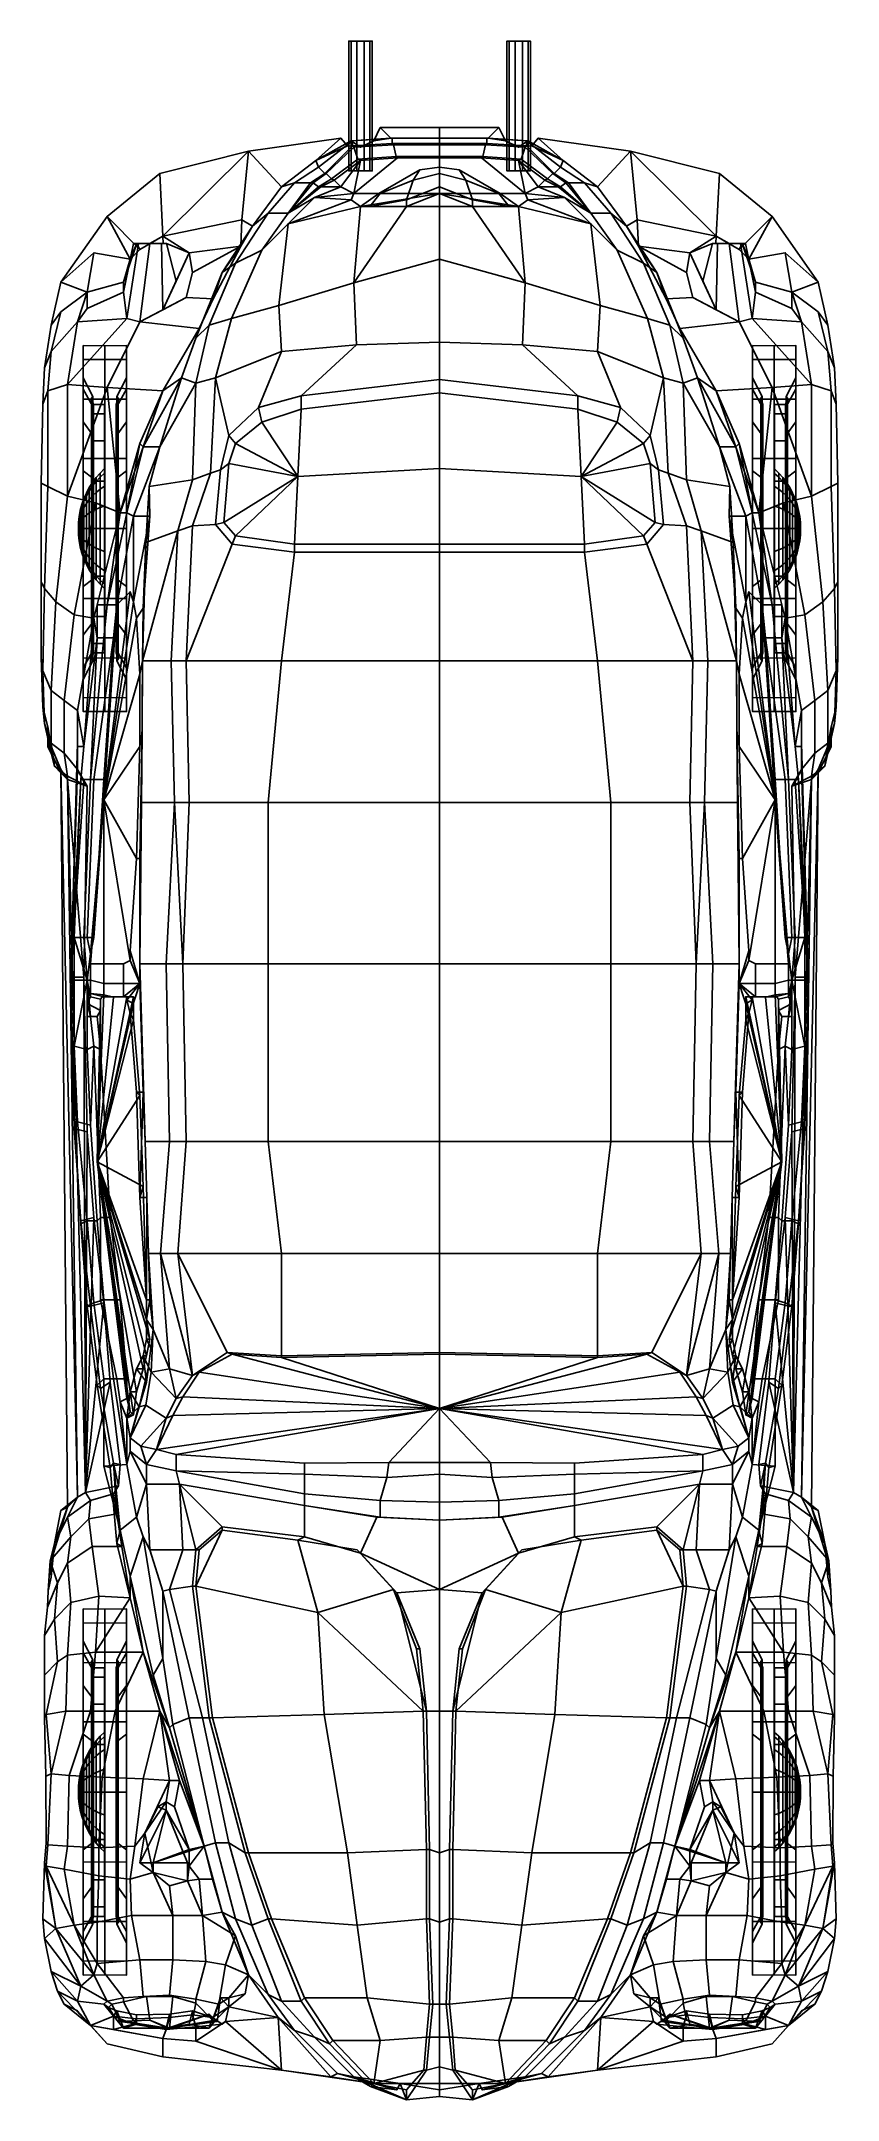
# Model space of a CAD drawing. Extents: x -29 to 31, y -38 to 119.
import ezdxf

# ---------------------------------------------------------------- set-up
doc = ezdxf.new("R2010")
doc.units = 0
doc.header["$MEASUREMENT"] = 0
for name, color, linetype in [('BACK', 7, 'CONTINUOUS'), ('BACKFENDER', 7, 'CONTINUOUS'), ('BACKSIDE', 7, 'CONTINUOUS'), ('BACKWINDOW', 251, 'CONTINUOUS'), ('FRONTDOOR', 7, 'CONTINUOUS'), ('FRONTFENDER', 7, 'CONTINUOUS'), ('FRONTSIDE', 7, 'CONTINUOUS'), ('FRONTWINDOW', 251, 'CONTINUOUS'), ('HEADLIGHT', 7, 'CONTINUOUS'), ('HOOD', 7, 'CONTINUOUS'), ('REARWINDOW', 251, 'CONTINUOUS'), ('ROOF', 7, 'CONTINUOUS'), ('RUNBOARD', 240, 'CONTINUOUS'), ('TAILIGHT', 2, 'CONTINUOUS'), ('TAILPIPES', 252, 'CONTINUOUS'), ('TIRES', 7, 'CONTINUOUS'), ('WINDMOLD', 7, 'CONTINUOUS'), ('WINDSHIELD', 251, 'CONTINUOUS')]:
    doc.layers.add(name, color=color, linetype=linetype)

msp = doc.modelspace()

# ---------------------------------------------------------------- linework, layer by layer
at = {"layer": 'BACK', "color": 1, "linetype": 'Continuous'}
for points in [[(-8.58, 109.71, -20.19), (-11.18, 107.71, -18.19), (-13.68, 110.41, -25.44), (-6.68, 111.41, -25.69)], [(-8.58, 109.71, -20.19), (-6.68, 111.41, -25.69), (-6.18, 110.81, -24.19)], [(-5.88, 111.21, -21.69), (-8.58, 109.71, -20.19), (-6.18, 110.81, -24.19), (-5.18, 110.71, -23.99)], [(-8.38, 109.21, -18.69), (-8.58, 109.71, -20.19), (-5.88, 111.21, -21.69), (-5.78, 111.21, -19.69)], [(-7.88, 108.71, -16.79), (-8.38, 109.21, -18.69), (-5.78, 111.21, -19.69), (-5.78, 110.81, -17.69)], [(-2.88, 111.41, -22.19), (-5.88, 111.21, -21.69), (-5.18, 110.71, -23.99), (-4.18, 111.21, -24.19)], [(-5.78, 111.21, -19.69), (-5.88, 111.21, -21.69), (-2.88, 111.41, -22.19), (-2.78, 111.41, -20.69)], [(-5.78, 110.81, -17.69), (-5.78, 111.21, -19.69), (-2.78, 111.41, -20.69), (-2.78, 111.01, -18.19)], [(-5.68, 110.71, -17.59), (-5.78, 110.81, -17.69), (-2.78, 111.01, -18.19), (-2.68, 110.91, -18.09)], [(-2.88, 111.41, -22.19), (-4.18, 111.21, -24.19), (-3.68, 112.21, -25.69)], [(0.82, 111.41, -22.19), (-2.88, 111.41, -22.19), (-3.68, 112.21, -25.69), (0.82, 112.21, -25.69)], [(-2.78, 111.41, -20.69), (-2.88, 111.41, -22.19), (0.82, 111.41, -22.19), (0.82, 111.41, -20.69)], [(-2.78, 111.01, -18.19), (-2.78, 111.41, -20.69), (0.82, 111.41, -20.69), (0.82, 111.01, -18.19)], [(-2.68, 110.91, -18.09), (-2.78, 111.01, -18.19), (0.82, 111.01, -18.19), (0.82, 110.91, -18.09)], [(0.82, 111.41, -22.19), (4.52, 111.41, -22.19), (5.32, 112.21, -25.69), (0.82, 112.21, -25.69)], [(4.42, 111.41, -20.69), (4.52, 111.41, -22.19), (0.82, 111.41, -22.19), (0.82, 111.41, -20.69)], [(4.42, 111.01, -18.19), (4.42, 111.41, -20.69), (0.82, 111.41, -20.69), (0.82, 111.01, -18.19)], [(4.32, 110.91, -18.09), (4.42, 111.01, -18.19), (0.82, 111.01, -18.19), (0.82, 110.91, -18.09)], [(7.32, 110.71, -17.59), (7.42, 110.81, -17.69), (4.42, 111.01, -18.19), (4.32, 110.91, -18.09)], [(7.42, 111.21, -19.69), (7.52, 111.21, -21.69), (4.52, 111.41, -22.19), (4.42, 111.41, -20.69)], [(7.42, 110.81, -17.69), (7.42, 111.21, -19.69), (4.42, 111.41, -20.69), (4.42, 111.01, -18.19)], [(4.52, 111.41, -22.19), (5.82, 111.21, -24.19), (5.32, 112.21, -25.69)], [(4.52, 111.41, -22.19), (7.52, 111.21, -21.69), (6.82, 110.71, -23.99), (5.82, 111.21, -24.19)], [(7.52, 111.21, -21.69), (10.22, 109.71, -20.19), (7.82, 110.81, -24.19), (6.82, 110.71, -23.99)], [(10.02, 109.21, -18.69), (10.22, 109.71, -20.19), (7.52, 111.21, -21.69), (7.42, 111.21, -19.69)], [(9.52, 108.71, -16.79), (10.02, 109.21, -18.69), (7.42, 111.21, -19.69), (7.42, 110.81, -17.69)], [(10.22, 109.71, -20.19), (8.32, 111.41, -25.69), (7.82, 110.81, -24.19)], [(10.22, 109.71, -20.19), (12.82, 107.71, -18.19), (15.32, 110.41, -25.44), (8.32, 111.41, -25.69)], [(-10.18, 108.01, -16.69), (-11.18, 107.71, -18.19), (-8.58, 109.71, -20.19), (-8.38, 109.21, -18.69)], [(-6.68, 107.71, -13.69), (-8.18, 107.71, -15.69), (-7.18, 108.21, -16.29), (-5.18, 109.71, -17.09)], [(-7.78, 108.71, -16.69), (-7.88, 108.71, -16.79), (-5.78, 110.81, -17.69), (-5.68, 110.71, -17.59)], [(-7.38, 108.31, -16.39), (-7.78, 108.71, -16.69), (-5.68, 110.71, -17.59), (-5.38, 109.81, -17.19)], [(-7.18, 108.21, -16.29), (-7.38, 108.31, -16.39), (-5.38, 109.81, -17.19), (-5.18, 109.71, -17.09)], [(-5.18, 109.71, -17.09), (-6.68, 107.71, -13.69), (-7.18, 108.21, -16.29)], [(-5.68, 107.21, -9.69), (-6.68, 107.71, -13.69), (-5.18, 109.71, -17.09)], [(-5.38, 109.81, -17.19), (-5.68, 110.71, -17.59), (-2.68, 110.91, -18.09), (-2.48, 110.01, -17.79)], [(0.82, 107.21, -9.69), (-5.68, 107.21, -9.69), (-2.38, 109.91, -17.69), (0.82, 109.91, -17.69)], [(-2.38, 109.91, -17.69), (-5.68, 107.21, -9.69), (-5.18, 109.71, -17.09)], [(-5.18, 109.71, -17.09), (-5.38, 109.81, -17.19), (-2.48, 110.01, -17.79), (-2.38, 109.91, -17.69)], [(-2.48, 110.01, -17.79), (-2.68, 110.91, -18.09), (0.82, 110.91, -18.09), (0.82, 110.01, -17.79)], [(-2.38, 109.91, -17.69), (-2.48, 110.01, -17.79), (0.82, 110.01, -17.79), (0.82, 109.91, -17.69)], [(4.12, 110.01, -17.79), (4.32, 110.91, -18.09), (0.82, 110.91, -18.09), (0.82, 110.01, -17.79)], [(4.02, 109.91, -17.69), (4.12, 110.01, -17.79), (0.82, 110.01, -17.79), (0.82, 109.91, -17.69)], [(0.82, 107.21, -9.69), (7.32, 107.21, -9.69), (4.02, 109.91, -17.69), (0.82, 109.91, -17.69)], [(6.82, 109.71, -17.09), (7.02, 109.81, -17.19), (4.12, 110.01, -17.79), (4.02, 109.91, -17.69)], [(4.02, 109.91, -17.69), (7.32, 107.21, -9.69), (6.82, 109.71, -17.09)], [(7.02, 109.81, -17.19), (7.32, 110.71, -17.59), (4.32, 110.91, -18.09), (4.12, 110.01, -17.79)], [(8.82, 108.21, -16.29), (9.02, 108.31, -16.39), (7.02, 109.81, -17.19), (6.82, 109.71, -17.09)], [(8.32, 107.71, -13.69), (9.82, 107.71, -15.69), (8.82, 108.21, -16.29), (6.82, 109.71, -17.09)], [(6.82, 109.71, -17.09), (8.32, 107.71, -13.69), (8.82, 108.21, -16.29)], [(7.32, 107.21, -9.69), (8.32, 107.71, -13.69), (6.82, 109.71, -17.09)], [(9.02, 108.31, -16.39), (9.42, 108.71, -16.69), (7.32, 110.71, -17.59), (7.02, 109.81, -17.19)], [(9.42, 108.71, -16.69), (9.52, 108.71, -16.79), (7.42, 110.81, -17.69), (7.32, 110.71, -17.59)], [(11.82, 108.01, -16.69), (12.82, 107.71, -18.19), (10.22, 109.71, -20.19), (10.02, 109.21, -18.69)], [(-10.68, 105.71, -13.39), (-12.18, 105.71, -14.19), (-10.18, 108.01, -16.69), (-8.98, 108.01, -15.69)], [(-8.38, 107.71, -15.69), (-10.68, 105.71, -13.39), (-8.78, 108.01, -15.69)], [(-8.78, 108.01, -15.69), (-10.68, 105.71, -13.39), (-8.98, 108.01, -15.69)], [(-8.98, 108.01, -15.69), (-10.18, 108.01, -16.69), (-8.38, 109.21, -18.69), (-7.88, 108.71, -16.79)], [(-8.78, 108.01, -15.69), (-8.98, 108.01, -15.69), (-7.88, 108.71, -16.79), (-7.78, 108.71, -16.69)], [(-8.38, 107.71, -15.69), (-8.78, 108.01, -15.69), (-7.78, 108.71, -16.69), (-7.38, 108.31, -16.39)], [(-8.18, 107.71, -15.69), (-8.38, 107.71, -15.69), (-7.38, 108.31, -16.39), (-7.18, 108.21, -16.29)], [(-7.18, 108.21, -16.29), (-6.68, 107.71, -13.69), (-8.18, 107.71, -15.69)], [(-1.68, 106.71, -7.79), (-4.48, 106.21, -8.39), (-3.68, 107.21, -8.39), (-1.18, 108.21, -8.39)], [(-3.68, 107.21, -8.39), (-3.78, 107.21, -9.39), (-0.68, 109.01, -9.39), (-1.18, 108.21, -8.39)], [(0.82, 107.71, -7.59), (-1.68, 106.71, -7.79), (-1.18, 108.21, -8.39), (0.82, 108.71, -8.39)], [(0.82, 108.71, -8.39), (-1.18, 108.21, -8.39), (-0.68, 109.01, -9.39), (0.82, 109.21, -9.39)], [(0.82, 108.71, -8.39), (2.82, 108.21, -8.39), (2.32, 109.01, -9.39), (0.82, 109.21, -9.39)], [(0.82, 107.71, -7.59), (3.32, 106.71, -7.79), (2.82, 108.21, -8.39), (0.82, 108.71, -8.39)], [(5.32, 107.21, -8.39), (5.42, 107.21, -9.39), (2.32, 109.01, -9.39), (2.82, 108.21, -8.39)], [(3.32, 106.71, -7.79), (6.12, 106.21, -8.39), (5.32, 107.21, -8.39), (2.82, 108.21, -8.39)], [(8.82, 108.21, -16.29), (8.32, 107.71, -13.69), (9.82, 107.71, -15.69)], [(9.82, 107.71, -15.69), (10.02, 107.71, -15.69), (9.02, 108.31, -16.39), (8.82, 108.21, -16.29)], [(10.02, 107.71, -15.69), (10.42, 108.01, -15.69), (9.42, 108.71, -16.69), (9.02, 108.31, -16.39)], [(10.42, 108.01, -15.69), (10.62, 108.01, -15.69), (9.52, 108.71, -16.79), (9.42, 108.71, -16.69)], [(10.62, 108.01, -15.69), (11.82, 108.01, -16.69), (10.02, 109.21, -18.69), (9.52, 108.71, -16.79)], [(10.02, 107.71, -15.69), (12.32, 105.71, -13.39), (10.42, 108.01, -15.69)], [(10.42, 108.01, -15.69), (12.32, 105.71, -13.39), (10.62, 108.01, -15.69)], [(12.32, 105.71, -13.39), (13.82, 105.71, -14.19), (11.82, 108.01, -16.69), (10.62, 108.01, -15.69)], [(-6.68, 107.71, -13.69), (-8.68, 106.91, -10.69), (-10.68, 105.71, -13.39), (-8.18, 107.71, -15.69)], [(-8.18, 107.71, -15.69), (-10.68, 105.71, -13.39), (-8.38, 107.71, -15.69)], [(-5.88, 106.71, -9.19), (-10.68, 104.91, -7.99), (-8.68, 106.91, -10.69)], [(-5.18, 106.21, -8.19), (-10.68, 104.91, -7.99), (-5.88, 106.71, -9.19)], [(-5.68, 107.21, -9.69), (-8.68, 106.91, -10.69), (-6.68, 107.71, -13.69)], [(-5.88, 106.71, -9.19), (-5.68, 107.21, -9.69), (-8.68, 106.91, -10.69)], [(0.82, 107.21, -9.69), (-5.18, 106.21, -8.19), (-5.88, 106.71, -9.19), (-5.68, 107.21, -9.69)], [(-5.18, 106.21, -8.19), (-5.88, 106.71, -9.19), (-5.18, 106.21, -9.39), (-4.48, 106.21, -8.39)], [(0.82, 107.21, -9.69), (-1.68, 106.21, -7.39), (-5.18, 106.21, -8.19)], [(-4.48, 106.21, -8.39), (-5.18, 106.21, -9.39), (-3.78, 107.21, -9.39), (-3.68, 107.21, -8.39)], [(-1.68, 106.21, -7.39), (-5.18, 106.21, -8.19), (-4.48, 106.21, -8.39), (-1.68, 106.71, -7.79)], [(0.82, 106.21, -7.19), (-1.68, 106.21, -7.39), (-1.68, 106.71, -7.79), (0.82, 107.71, -7.59)], [(0.82, 106.21, -7.19), (-1.68, 106.21, -7.39), (0.82, 107.21, -9.69)], [(0.82, 106.21, -7.19), (3.32, 106.21, -7.39), (3.32, 106.71, -7.79), (0.82, 107.71, -7.59)], [(0.82, 107.21, -9.69), (6.82, 106.21, -8.19), (7.52, 106.71, -9.19), (7.32, 107.21, -9.69)], [(0.82, 107.21, -9.69), (3.32, 106.21, -7.39), (6.82, 106.21, -8.19)], [(0.82, 106.21, -7.19), (3.32, 106.21, -7.39), (0.82, 107.21, -9.69)], [(3.32, 106.21, -7.39), (6.82, 106.21, -8.19), (6.12, 106.21, -8.39), (3.32, 106.71, -7.79)], [(6.12, 106.21, -8.39), (6.82, 106.21, -9.39), (5.42, 107.21, -9.39), (5.32, 107.21, -8.39)], [(6.82, 106.21, -8.19), (7.52, 106.71, -9.19), (6.82, 106.21, -9.39), (6.12, 106.21, -8.39)], [(6.82, 106.21, -8.19), (12.32, 104.91, -7.99), (7.52, 106.71, -9.19)], [(7.32, 107.21, -9.69), (10.32, 106.91, -10.69), (8.32, 107.71, -13.69)], [(7.52, 106.71, -9.19), (7.32, 107.21, -9.69), (10.32, 106.91, -10.69)], [(7.52, 106.71, -9.19), (12.32, 104.91, -7.99), (10.32, 106.91, -10.69)], [(8.32, 107.71, -13.69), (10.32, 106.91, -10.69), (12.32, 105.71, -13.39), (9.82, 107.71, -15.69)], [(9.82, 107.71, -15.69), (12.32, 105.71, -13.39), (10.02, 107.71, -15.69)], [(-5.68, 100.41, -2.19), (-11.38, 98.71, -2.79), (-10.68, 104.91, -7.99), (-5.18, 106.21, -8.19)], [(0.82, 102.21, -1.69), (-5.68, 100.41, -2.19), (-1.68, 106.21, -7.39), (0.82, 106.21, -7.19)], [(-1.68, 106.21, -7.39), (-5.68, 100.41, -2.19), (-5.18, 106.21, -8.19)], [(0.82, 102.21, -1.69), (7.32, 100.41, -2.19), (3.32, 106.21, -7.39), (0.82, 106.21, -7.19)], [(3.32, 106.21, -7.39), (7.32, 100.41, -2.19), (6.82, 106.21, -8.19)], [(7.32, 100.41, -2.19), (13.02, 98.71, -2.79), (12.32, 104.91, -7.99), (6.82, 106.21, -8.19)], [(0.82, 95.91, 2.81), (-5.48, 95.71, 2.51), (-5.68, 100.41, -2.19), (0.82, 102.21, -1.69)], [(0.82, 95.91, 2.81), (7.12, 95.71, 2.51), (7.32, 100.41, -2.19), (0.82, 102.21, -1.69)], [(-5.48, 95.71, 2.51), (-11.18, 95.21, 1.31), (-11.38, 98.71, -2.79), (-5.68, 100.41, -2.19)], [(7.12, 95.71, 2.51), (12.82, 95.21, 1.31), (13.02, 98.71, -2.79), (7.32, 100.41, -2.19)], [(-11.18, 95.21, 1.31), (-16.18, 93.21, -1.19), (-14.98, 97.71, -5.19), (-11.38, 98.71, -2.79)], [(12.82, 95.21, 1.31), (17.82, 93.21, -1.19), (16.62, 97.71, -5.19), (13.02, 98.71, -2.79)], [(-17.68, 92.81, -1.99), (-18.78, 93.21, -4.39), (-17.68, 96.21, -7.19), (-16.68, 97.21, -5.89)], [(-16.18, 93.21, -1.19), (-17.68, 92.81, -1.99), (-16.68, 97.21, -5.89), (-14.98, 97.71, -5.19)], [(17.82, 93.21, -1.19), (19.32, 92.81, -1.99), (18.32, 97.21, -5.89), (16.62, 97.71, -5.19)], [(19.32, 92.81, -1.99), (20.42, 93.21, -4.39), (19.32, 96.21, -7.19), (18.32, 97.21, -5.89)]]:
    msp.add_3dface(points, dxfattribs=at)
at = {"layer": 'BACKFENDER', "color": 1, "linetype": 'Continuous'}
for points in [[(-20.18, 103.96, -17.19), (-20.43, 108.71, -24.69), (-13.68, 110.41, -25.44)], [(-20.18, 103.96, -17.19), (-13.68, 110.41, -25.44), (-14.18, 105.21, -16.69)], [(21.82, 103.96, -17.19), (15.32, 110.41, -25.44), (15.82, 105.21, -16.69)], [(21.82, 103.96, -17.19), (22.07, 108.71, -24.69), (15.32, 110.41, -25.44)], [(-21.93, 102.96, -16.69), (-24.43, 105.46, -24.19), (-20.43, 108.71, -24.69), (-20.18, 103.96, -17.19)], [(23.57, 102.96, -16.69), (26.07, 105.46, -24.19), (22.07, 108.71, -24.69), (21.82, 103.96, -17.19)], [(-28.68, 95.21, -14.94), (-29.18, 93.96, -16.19), (-28.68, 97.21, -20.94), (-27.93, 98.21, -18.44)], [(-20.18, 92.21, -4.44), (-24.43, 92.46, -6.19), (-21.93, 97.46, -9.44), (-17.43, 96.96, -9.19)], [(21.82, 92.21, -4.44), (26.07, 92.46, -6.19), (23.57, 97.46, -9.44), (19.07, 96.96, -9.19)], [(30.32, 95.21, -14.94), (30.82, 93.96, -16.19), (30.32, 97.21, -20.94), (29.57, 98.21, -18.44)], [(-28.93, 92.21, -10.44), (-29.31, 91.21, -12.44), (-29.18, 93.96, -16.19), (-28.68, 95.21, -14.94)], [(30.57, 92.21, -10.44), (30.94, 91.21, -12.44), (30.82, 93.96, -16.19), (30.32, 95.21, -14.94)], [(-27.43, 84.21, -4.44), (-28.93, 84.96, -6.44), (-28.93, 92.21, -10.44), (-27.43, 92.71, -8.44)], [(-27.43, 84.21, -4.44), (-27.43, 92.71, -8.44), (-24.43, 92.46, -6.19)], [(-23.43, 82.96, -2.19), (-25.31, 83.71, -2.94), (-27.43, 84.21, -4.44), (-24.43, 92.46, -6.19)], [(-23.43, 82.96, -2.19), (-24.43, 92.46, -6.19), (-20.18, 92.21, -4.44)], [(25.07, 82.96, -2.19), (26.07, 92.46, -6.19), (21.82, 92.21, -4.44)], [(25.07, 82.96, -2.19), (26.94, 83.71, -2.94), (29.07, 84.21, -4.44), (26.07, 92.46, -6.19)], [(29.07, 84.21, -4.44), (29.07, 92.71, -8.44), (26.07, 92.46, -6.19)], [(29.07, 84.21, -4.44), (30.57, 84.96, -6.44), (30.57, 92.21, -10.44), (29.07, 92.71, -8.44)], [(-28.93, 84.96, -6.44), (-29.43, 85.21, -9.44), (-29.31, 91.21, -12.44), (-28.93, 92.21, -10.44)], [(-21.93, 88.21, -3.09), (-23.43, 82.96, -2.19), (-20.18, 92.21, -4.44)], [(23.57, 88.21, -3.09), (25.07, 82.96, -2.19), (21.82, 92.21, -4.44)], [(30.57, 84.96, -6.44), (31.07, 85.21, -9.44), (30.94, 91.21, -12.44), (30.57, 92.21, -10.44)], [(-29.18, 77.21, -7.19), (-29.43, 77.71, -9.44), (-29.43, 85.21, -9.44), (-28.93, 84.96, -6.44)], [(-28.31, 76.21, -5.94), (-29.18, 77.21, -7.19), (-28.93, 84.96, -6.44), (-27.43, 84.21, -4.44)], [(29.94, 76.21, -5.94), (30.82, 77.21, -7.19), (30.57, 84.96, -6.44), (29.07, 84.21, -4.44)], [(30.82, 77.21, -7.19), (31.07, 77.71, -9.44), (31.07, 85.21, -9.44), (30.57, 84.96, -6.44)], [(-26.93, 75.21, -4.94), (-28.31, 76.21, -5.94), (-27.43, 84.21, -4.44), (-25.31, 83.71, -2.94)], [(-25.43, 74.96, -4.19), (-26.93, 75.21, -4.94), (-25.31, 83.71, -2.94), (-23.43, 82.96, -2.19)], [(27.07, 74.96, -4.19), (28.57, 75.21, -4.94), (26.94, 83.71, -2.94), (25.07, 82.96, -2.19)], [(28.57, 75.21, -4.94), (29.94, 76.21, -5.94), (29.07, 84.21, -4.44), (26.94, 83.71, -2.94)], [(-29.31, 70.96, -10.94), (-29.43, 71.96, -12.19), (-29.43, 77.71, -9.44), (-29.18, 77.21, -7.19)], [(-28.68, 69.46, -9.94), (-29.31, 70.96, -10.94), (-29.18, 77.21, -7.19), (-28.31, 76.21, -5.94)], [(30.32, 69.46, -9.94), (30.94, 70.96, -10.94), (30.82, 77.21, -7.19), (29.94, 76.21, -5.94)], [(30.94, 70.96, -10.94), (31.07, 71.96, -12.19), (31.07, 77.71, -9.44), (30.82, 77.21, -7.19)], [(-27.68, 68.71, -8.94), (-28.68, 69.46, -9.94), (-28.31, 76.21, -5.94), (-26.93, 75.21, -4.94)], [(-26.68, 67.96, -8.94), (-27.68, 68.71, -8.94), (-26.93, 75.21, -4.94), (-25.43, 74.96, -4.19)], [(28.32, 67.96, -8.94), (29.32, 68.71, -8.94), (28.57, 75.21, -4.94), (27.07, 74.96, -4.19)], [(29.32, 68.71, -8.94), (30.32, 69.46, -9.94), (29.94, 76.21, -5.94), (28.57, 75.21, -4.94)], [(-29.18, 66.96, -17.32), (-29.31, 68.21, -17.69), (-29.43, 71.96, -12.19), (-29.31, 70.96, -10.94)], [(30.82, 66.96, -17.32), (30.94, 68.21, -17.69), (31.07, 71.96, -12.19), (30.94, 70.96, -10.94)], [(-28.68, 65.46, -16.94), (-29.18, 66.96, -17.32), (-29.31, 70.96, -10.94), (-28.68, 69.46, -9.94)], [(30.32, 65.46, -16.94), (30.82, 66.96, -17.32), (30.94, 70.96, -10.94), (30.32, 69.46, -9.94)], [(-27.68, 64.71, -16.44), (-28.68, 65.46, -16.94), (-28.68, 69.46, -9.94), (-27.68, 68.71, -8.94)], [(29.32, 64.71, -16.44), (30.32, 65.46, -16.94), (30.32, 69.46, -9.94), (29.32, 68.71, -8.94)], [(-28.68, 64.71, -22.44), (-28.93, 66.71, -22.69), (-29.31, 68.21, -17.69), (-29.18, 66.96, -17.32)], [(-26.68, 63.46, -15.69), (-27.68, 64.71, -16.44), (-27.68, 68.71, -8.94), (-26.68, 67.96, -8.94)], [(28.32, 63.46, -15.69), (29.32, 64.71, -16.44), (29.32, 68.71, -8.94), (28.32, 67.96, -8.94)], [(30.32, 64.71, -22.44), (30.57, 66.71, -22.69), (30.94, 68.21, -17.69), (30.82, 66.96, -17.32)], [(-28.43, 63.71, -22.19), (-28.68, 64.71, -22.44), (-29.18, 66.96, -17.32), (-28.68, 65.46, -16.94)], [(-28.68, 65.21, -26.69), (-28.93, 66.71, -24.69), (-28.93, 65.21, -26.69)], [(-28.93, 65.21, -26.69), (-28.93, 66.71, -24.69), (-28.93, 66.71, -22.69), (-28.68, 64.71, -22.44)], [(30.07, 63.71, -22.19), (30.32, 64.71, -22.44), (30.82, 66.96, -17.32), (30.32, 65.46, -16.94)], [(30.57, 65.21, -26.69), (30.57, 66.71, -24.69), (30.57, 66.71, -22.69), (30.32, 64.71, -22.44)], [(30.32, 65.21, -26.69), (30.57, 66.71, -24.69), (30.57, 65.21, -26.69)], [(-27.93, 63.46, -26.69), (-28.68, 65.21, -26.69), (-28.93, 65.21, -26.69), (-27.93, 63.21, -24.69)], [(-27.93, 63.21, -24.69), (-28.93, 65.21, -26.69), (-28.68, 64.71, -22.44), (-28.43, 63.71, -22.19)], [(-27.43, 62.96, -21.94), (-28.43, 63.71, -22.19), (-28.68, 65.46, -16.94), (-27.68, 64.71, -16.44)], [(-25.93, 62.21, -23.69), (-27.43, 62.96, -21.94), (-27.68, 64.71, -16.44), (-26.68, 63.46, -15.69)], [(27.57, 62.21, -23.69), (29.07, 62.96, -21.94), (29.32, 64.71, -16.44), (28.32, 63.46, -15.69)], [(29.07, 62.96, -21.94), (30.07, 63.71, -22.19), (30.32, 65.46, -16.94), (29.32, 64.71, -16.44)], [(29.57, 63.21, -24.69), (30.57, 65.21, -26.69), (30.32, 64.71, -22.44), (30.07, 63.71, -22.19)], [(29.57, 63.46, -26.69), (30.32, 65.21, -26.69), (30.57, 65.21, -26.69), (29.57, 63.21, -24.69)], [(-27.43, 62.71, -24.19), (-27.93, 63.21, -24.69), (-28.43, 63.71, -22.19), (-27.43, 62.96, -21.94)], [(-27.93, 63.46, -26.69), (-27.93, 63.21, -24.69), (-27.43, 62.71, -24.19)], [(-25.93, 62.21, -23.69), (-27.43, 62.71, -24.19), (-27.43, 62.96, -21.94), (-25.93, 62.21, -23.69)], [(27.57, 62.21, -23.69), (29.07, 62.71, -24.19), (29.07, 62.96, -21.94), (27.57, 62.21, -23.69)], [(29.07, 62.71, -24.19), (29.57, 63.21, -24.69), (30.07, 63.71, -22.19), (29.07, 62.96, -21.94)], [(29.57, 63.46, -26.69), (29.57, 63.21, -24.69), (29.07, 62.71, -24.19)]]:
    msp.add_3dface(points, dxfattribs=at)
at = {"layer": 'BACKSIDE', "color": 1, "linetype": 'Continuous'}
for points in [[(-18.78, 93.21, -4.39), (-20.18, 92.21, -4.44), (-17.43, 96.96, -9.19), (-17.68, 96.21, -7.19)], [(20.42, 93.21, -4.39), (21.82, 92.21, -4.44), (19.07, 96.96, -9.19), (19.32, 96.21, -7.19)], [(-21.68, 87.96, -0.19), (-21.93, 88.21, -3.09), (-20.18, 92.21, -4.44), (-18.78, 93.21, -4.39)], [(-20.43, 87.96, 2.06), (-21.68, 87.96, -0.19), (-18.78, 93.21, -4.39)], [(23.32, 87.96, -0.19), (23.57, 88.21, -3.09), (21.82, 92.21, -4.44), (20.42, 93.21, -4.39)], [(22.07, 87.96, 2.06), (23.32, 87.96, -0.19), (20.42, 93.21, -4.39)], [(-22.93, 82.96, -1.19), (-23.43, 82.96, -2.19), (-21.93, 88.21, -3.09)], [(-22.93, 82.96, -1.19), (-21.93, 88.21, -3.09), (-21.68, 87.96, -0.19)], [(-22.43, 82.71, 2.31), (-22.93, 82.96, -1.19), (-21.68, 87.96, -0.19), (-20.43, 87.96, 2.06)], [(-21.18, 82.71, 6.31), (-22.43, 82.71, 2.31), (-20.43, 87.96, 2.06), (-21.23, 84.96, 4.81)], [(24.07, 82.71, 2.31), (24.57, 82.96, -1.19), (23.32, 87.96, -0.19), (22.07, 87.96, 2.06)], [(22.82, 82.71, 6.31), (24.07, 82.71, 2.31), (22.07, 87.96, 2.06), (22.87, 84.96, 4.81)], [(24.57, 82.96, -1.19), (23.57, 88.21, -3.09), (23.32, 87.96, -0.19)], [(24.57, 82.96, -1.19), (25.07, 82.96, -2.19), (23.57, 88.21, -3.09)], [(-25.18, 75.96, -1.19), (-25.43, 74.96, -4.19), (-23.43, 82.96, -2.19)], [(-24.43, 75.96, -0.19), (-25.18, 75.96, -1.19), (-23.43, 82.96, -2.19)], [(-23.68, 75.96, 3.06), (-24.43, 75.96, -0.19), (-22.93, 82.96, -1.19), (-22.43, 82.71, 2.31)], [(-24.43, 75.96, -0.19), (-23.43, 82.96, -2.19), (-22.93, 82.96, -1.19)], [(25.32, 75.96, 3.06), (26.07, 75.96, -0.19), (24.57, 82.96, -1.19), (24.07, 82.71, 2.31)], [(26.07, 75.96, -0.19), (25.07, 82.96, -2.19), (24.57, 82.96, -1.19)], [(26.07, 75.96, -0.19), (26.82, 75.96, -1.19), (25.07, 82.96, -2.19)], [(26.82, 75.96, -1.19), (27.07, 74.96, -4.19), (25.07, 82.96, -2.19)], [(-22.43, 76.21, 7.81), (-22.68, 76.96, 5.31), (-23.68, 75.96, 3.06), (-22.43, 82.71, 2.31)], [(-21.68, 75.71, 10.91), (-22.18, 74.96, 9.56), (-22.43, 76.21, 7.81), (-21.18, 82.71, 6.31)], [(-22.43, 76.21, 7.81), (-22.43, 82.71, 2.31), (-21.18, 82.71, 6.31)], [(-21.68, 75.71, 10.91), (-21.18, 82.71, 6.31), (-21.48, 80.71, 7.61)], [(24.07, 76.21, 7.81), (24.07, 82.71, 2.31), (22.82, 82.71, 6.31)], [(23.32, 75.71, 10.91), (22.82, 82.71, 6.31), (23.12, 80.71, 7.61)], [(23.32, 75.71, 10.91), (23.82, 74.96, 9.56), (24.07, 76.21, 7.81), (22.82, 82.71, 6.31)], [(24.07, 76.21, 7.81), (24.32, 76.96, 5.31), (25.32, 75.96, 3.06), (24.07, 82.71, 2.31)], [(-25.18, 73.46, -1.19), (-25.43, 74.96, -4.19), (-25.18, 75.96, -1.19)], [(-24.68, 73.46, 0.06), (-25.18, 73.46, -1.19), (-25.18, 75.96, -1.19), (-24.43, 75.96, -0.19)], [(-23.68, 75.96, 3.06), (-23.93, 73.46, 1.31), (-24.68, 73.46, 0.06), (-24.43, 75.96, -0.19)], [(-21.73, 71.71, 13.31), (-21.93, 70.71, 12.31), (-22.18, 74.96, 9.56), (-21.68, 75.71, 10.91)], [(-21.73, 71.71, 13.31), (-21.68, 75.71, 10.91), (-21.73, 71.71, 13.31)], [(23.37, 71.71, 13.31), (23.32, 75.71, 10.91), (23.37, 71.71, 13.31)], [(23.37, 71.71, 13.31), (23.57, 70.71, 12.31), (23.82, 74.96, 9.56), (23.32, 75.71, 10.91)], [(25.32, 75.96, 3.06), (25.57, 73.46, 1.31), (26.32, 73.46, 0.06), (26.07, 75.96, -0.19)], [(26.32, 73.46, 0.06), (26.82, 73.46, -1.19), (26.82, 75.96, -1.19), (26.07, 75.96, -0.19)], [(26.82, 73.46, -1.19), (27.07, 74.96, -4.19), (26.82, 75.96, -1.19)], [(-26.18, 65.21, -0.69), (-26.68, 67.96, -8.94), (-25.43, 74.96, -4.19)], [(-26.18, 65.21, -0.69), (-25.43, 74.96, -4.19), (-25.18, 73.46, -1.19)], [(27.82, 65.21, -0.69), (27.07, 74.96, -4.19), (26.82, 73.46, -1.19)], [(27.82, 65.21, -0.69), (28.32, 67.96, -8.94), (27.07, 74.96, -4.19)], [(-25.68, 62.71, 0.56), (-26.43, 62.71, -0.44), (-26.18, 65.21, -0.69), (-25.18, 73.46, -1.19)], [(-25.43, 62.71, 1.31), (-25.68, 62.71, 0.56), (-24.68, 73.46, 0.06), (-23.93, 73.46, 1.31)], [(-25.68, 62.71, 0.56), (-25.18, 73.46, -1.19), (-24.68, 73.46, 0.06)], [(-24.68, 62.71, 1.56), (-25.43, 62.71, 1.31), (-23.93, 73.46, 1.31)], [(27.07, 62.71, 1.31), (27.32, 62.71, 0.56), (26.32, 73.46, 0.06), (25.57, 73.46, 1.31)], [(26.32, 62.71, 1.56), (27.07, 62.71, 1.31), (25.57, 73.46, 1.31)], [(27.32, 62.71, 0.56), (26.82, 73.46, -1.19), (26.32, 73.46, 0.06)], [(27.32, 62.71, 0.56), (28.07, 62.71, -0.44), (27.82, 65.21, -0.69), (26.82, 73.46, -1.19)], [(-21.77, 66.33, 14.81), (-21.93, 65.21, 14.31), (-21.93, 70.71, 12.31), (-21.73, 71.71, 13.31)], [(23.41, 66.33, 14.81), (23.57, 65.21, 14.31), (23.57, 70.71, 12.31), (23.37, 71.71, 13.31)], [(-26.18, 65.21, -0.69), (-26.68, 65.21, -4.69), (-26.68, 65.46, -12.44), (-26.68, 67.96, -8.94)], [(27.82, 65.21, -0.69), (28.32, 65.21, -4.69), (28.32, 65.46, -12.44), (28.32, 67.96, -8.94)], [(-21.93, 56.71, 16.91), (-22.18, 56.71, 15.56), (-21.93, 65.21, 14.31), (-21.77, 66.33, 14.81)], [(-21.93, 56.71, 16.91), (-21.77, 66.33, 14.81), (-21.81, 60.96, 16.31)], [(23.57, 56.71, 16.91), (23.41, 66.33, 14.81), (23.44, 60.96, 16.31)], [(23.57, 56.71, 16.91), (23.82, 56.71, 15.56), (23.57, 65.21, 14.31), (23.41, 66.33, 14.81)], [(-27.18, 47.71, -3.95), (-27.18, 47.71, -12.69), (-26.68, 65.46, -12.44), (-26.68, 65.21, -4.69)], [(-27.18, 47.71, -12.69), (-26.68, 63.46, -15.69), (-26.68, 65.46, -12.44)], [(-26.43, 62.71, -0.44), (-27.18, 47.71, -3.95), (-26.68, 65.21, -4.69), (-26.18, 65.21, -0.69)], [(28.07, 62.71, -0.44), (28.82, 47.71, -3.95), (28.32, 65.21, -4.69), (27.82, 65.21, -0.69)], [(28.82, 47.71, -12.69), (28.32, 63.46, -15.69), (28.32, 65.46, -12.44)], [(28.82, 47.71, -3.95), (28.82, 47.71, -12.69), (28.32, 65.46, -12.44), (28.32, 65.21, -4.69)], [(-27.18, 47.71, -12.69), (-26.18, 62.56, -21.44), (-26.68, 63.46, -15.69)], [(-26.43, 62.71, -0.44), (-26.93, 50.71, -0.44), (-26.93, 47.46, -1.19), (-27.18, 47.71, -3.95)], [(-27.18, 47.71, -12.69), (-26.18, 47.71, -23.69), (-25.93, 62.21, -23.69), (-26.18, 62.56, -21.44)], [(-26.18, 50.71, 0.56), (-26.93, 50.71, -0.44), (-26.43, 62.71, -0.44), (-25.68, 62.71, 0.56)], [(-25.93, 50.71, 1.31), (-26.18, 50.71, 0.56), (-25.68, 62.71, 0.56), (-25.43, 62.71, 1.31)], [(-25.43, 50.71, 1.56), (-25.93, 50.71, 1.31), (-25.43, 62.71, 1.31), (-24.68, 62.71, 1.56)], [(27.07, 50.71, 1.56), (27.57, 50.71, 1.31), (27.07, 62.71, 1.31), (26.32, 62.71, 1.56)], [(27.57, 50.71, 1.31), (27.82, 50.71, 0.56), (27.32, 62.71, 0.56), (27.07, 62.71, 1.31)], [(27.82, 50.71, 0.56), (28.57, 50.71, -0.44), (28.07, 62.71, -0.44), (27.32, 62.71, 0.56)], [(28.82, 47.71, -12.69), (27.82, 47.71, -23.69), (27.57, 62.21, -23.69), (27.82, 62.56, -21.44)], [(28.82, 47.71, -12.69), (27.82, 62.56, -21.44), (28.32, 63.46, -15.69)], [(28.07, 62.71, -0.44), (28.57, 50.71, -0.44), (28.57, 47.46, -1.19), (28.82, 47.71, -3.95)], [(-21.93, 47.21, 17.81), (-22.68, 49.71, 16.06), (-22.18, 56.71, 15.56), (-21.93, 56.71, 16.91)], [(-21.93, 47.21, 17.81), (-21.93, 56.71, 16.91), (-21.93, 48.71, 17.71)], [(23.57, 47.21, 17.81), (23.57, 56.71, 16.91), (23.57, 48.71, 17.71)], [(23.57, 47.21, 17.81), (24.32, 49.71, 16.06), (23.82, 56.71, 15.56), (23.57, 56.71, 16.91)], [(-26.18, 50.71, 0.56), (-25.93, 47.46, 0.81), (-26.93, 50.71, -0.44)], [(-26.93, 50.71, -0.44), (-25.93, 47.46, 0.81), (-26.93, 47.46, -1.19)], [(-25.68, 49.46, 2.31), (-25.93, 47.46, 0.81), (-26.18, 50.71, 0.56), (-25.93, 50.71, 1.31)], [(-25.68, 49.46, 2.31), (-25.93, 50.71, 1.31), (-25.43, 50.71, 1.56)], [(27.32, 49.46, 2.31), (27.57, 50.71, 1.31), (27.07, 50.71, 1.56)], [(27.32, 49.46, 2.31), (27.57, 47.46, 0.81), (27.82, 50.71, 0.56), (27.57, 50.71, 1.31)], [(28.57, 50.71, -0.44), (27.57, 47.46, 0.81), (28.57, 47.46, -1.19)], [(27.82, 50.71, 0.56), (27.57, 47.46, 0.81), (28.57, 50.71, -0.44)], [(-25.68, 47.46, 3.81), (-25.93, 47.46, 0.81), (-25.68, 49.46, 2.31), (-25.68, 48.71, 3.56)], [(-24.68, 47.21, 9.06), (-25.68, 47.46, 3.81), (-25.68, 48.71, 3.56), (-24.68, 48.71, 9.06)], [(-23.18, 47.21, 14.56), (-24.68, 47.21, 9.06), (-24.68, 48.71, 9.06), (-23.18, 48.71, 14.31)], [(-21.93, 47.21, 17.81), (-23.18, 47.21, 14.56), (-23.18, 48.71, 14.31), (-22.68, 48.96, 15.31)], [(-21.93, 47.21, 17.81), (-22.68, 48.96, 15.31), (-22.68, 49.71, 16.06)], [(23.57, 47.21, 17.81), (24.32, 48.96, 15.31), (24.32, 49.71, 16.06)], [(23.57, 47.21, 17.81), (24.82, 47.21, 14.56), (24.82, 48.71, 14.31), (24.32, 48.96, 15.31)], [(24.82, 47.21, 14.56), (26.32, 47.21, 9.06), (26.32, 48.71, 9.06), (24.82, 48.71, 14.31)], [(26.32, 47.21, 9.06), (27.32, 47.46, 3.81), (27.32, 48.71, 3.56), (26.32, 48.71, 9.06)], [(27.32, 47.46, 3.81), (27.57, 47.46, 0.81), (27.32, 49.46, 2.31), (27.32, 48.71, 3.56)]]:
    msp.add_3dface(points, dxfattribs=at)
at = {"layer": 'BACKWINDOW', "linetype": 'Continuous'}
for points in [[(-24.68, 61.16, 8.12), (-23.68, 75.96, 3.06), (-22.68, 76.96, 5.31)], [(-24.68, 61.16, 8.12), (-22.68, 76.96, 5.31), (-22.43, 76.21, 7.81)], [(26.32, 61.16, 8.12), (24.32, 76.96, 5.31), (24.07, 76.21, 7.81)], [(26.32, 61.16, 8.12), (25.32, 75.96, 3.06), (24.32, 76.96, 5.31)], [(-24.68, 61.16, 8.12), (-22.43, 76.21, 7.81), (-22.18, 74.96, 9.56)], [(-24.68, 61.16, 8.12), (-23.93, 73.46, 1.31), (-23.68, 75.96, 3.06)], [(26.32, 61.16, 8.12), (24.07, 76.21, 7.81), (23.82, 74.96, 9.56)], [(26.32, 61.16, 8.12), (25.57, 73.46, 1.31), (25.32, 75.96, 3.06)], [(-24.68, 61.16, 8.12), (-22.18, 74.96, 9.56), (-21.93, 70.71, 12.31)], [(26.32, 61.16, 8.12), (23.82, 74.96, 9.56), (23.57, 70.71, 12.31)], [(-24.68, 61.16, 8.12), (-24.68, 62.71, 1.56), (-23.93, 73.46, 1.31)], [(26.32, 61.16, 8.12), (26.32, 62.71, 1.56), (25.57, 73.46, 1.31)], [(-24.68, 61.16, 8.12), (-21.93, 70.71, 12.31), (-21.93, 65.21, 14.31)], [(26.32, 61.16, 8.12), (23.57, 70.71, 12.31), (23.57, 65.21, 14.31)], [(-24.68, 61.16, 8.12), (-21.93, 65.21, 14.31), (-22.18, 56.71, 15.56)], [(26.32, 61.16, 8.12), (23.57, 65.21, 14.31), (23.82, 56.71, 15.56)], [(-24.68, 61.16, 8.12), (-25.43, 50.71, 1.56), (-24.68, 62.71, 1.56)], [(26.32, 61.16, 8.12), (27.07, 50.71, 1.56), (26.32, 62.71, 1.56)], [(-24.68, 61.16, 8.12), (-24.68, 48.71, 9.06), (-25.68, 48.71, 3.56)], [(-24.68, 61.16, 8.12), (-25.68, 48.71, 3.56), (-25.68, 49.46, 2.31)], [(-24.68, 61.16, 8.12), (-25.68, 49.46, 2.31), (-25.43, 50.71, 1.56)], [(-24.68, 61.16, 8.12), (-22.18, 56.71, 15.56), (-22.68, 49.71, 16.06), (-22.68, 48.96, 15.31)], [(-22.18, 56.71, 15.56), (-22.68, 49.71, 16.06), (-22.68, 48.96, 15.31), (-24.68, 61.16, 8.12)], [(-24.68, 61.16, 8.12), (-22.68, 48.96, 15.31), (-23.18, 48.71, 14.31), (-24.68, 48.71, 9.06)], [(23.82, 56.71, 15.56), (24.32, 49.71, 16.06), (24.32, 48.96, 15.31), (26.32, 61.16, 8.12)], [(26.32, 61.16, 8.12), (23.82, 56.71, 15.56), (24.32, 49.71, 16.06), (24.32, 48.96, 15.31)], [(26.32, 61.16, 8.12), (24.32, 48.96, 15.31), (24.82, 48.71, 14.31), (26.32, 48.71, 9.06)], [(26.32, 61.16, 8.12), (27.32, 49.46, 2.31), (27.07, 50.71, 1.56)], [(26.32, 61.16, 8.12), (27.32, 48.71, 3.56), (27.32, 49.46, 2.31)], [(26.32, 61.16, 8.12), (26.32, 48.71, 9.06), (27.32, 48.71, 3.56)]]:
    msp.add_3dface(points, dxfattribs=at)
at = {"layer": 'FRONTDOOR', "color": 1, "linetype": 'Continuous'}
for points in [[(-27.18, 47.71, -12.69), (-26.93, 36.21, -14.19), (-25.93, 35.96, -23.69), (-26.18, 47.71, -23.69)], [(-27.18, 47.71, -3.95), (-26.93, 36.96, -5.19), (-26.93, 36.21, -14.19), (-27.18, 47.71, -12.69)], [(-26.93, 47.46, -1.19), (-26.93, 36.96, -5.19), (-27.18, 47.71, -3.95)], [(-25.93, 47.46, 0.81), (-25.93, 44.71, 0.56), (-25.93, 42.21, 0.56), (-26.93, 42.46, -0.94)], [(-25.93, 47.46, 0.81), (-26.93, 42.46, -0.94), (-26.93, 47.46, -1.19)], [(-26.93, 47.46, -1.19), (-26.93, 42.46, -0.94), (-26.68, 36.71, -0.94), (-26.93, 36.96, -5.19)], [(-25.68, 47.46, 3.81), (-25.68, 46.46, 4.31), (-25.68, 46.21, 3.31), (-25.93, 47.46, 0.81)], [(-25.93, 47.46, 0.81), (-25.68, 46.21, 3.31), (-25.93, 45.71, 2.56), (-25.68, 44.71, 1.81)], [(-25.93, 47.46, 0.81), (-25.68, 44.71, 1.81), (-25.93, 44.71, 0.56)], [(-24.68, 47.21, 9.06), (-24.68, 46.21, 9.31), (-25.68, 46.46, 4.31), (-25.68, 47.46, 3.81)], [(-23.18, 47.21, 14.56), (-23.18, 46.21, 14.56), (-24.68, 46.21, 9.31), (-24.68, 47.21, 9.06)], [(-21.93, 47.21, 17.81), (-22.93, 45.96, 16.06), (-22.93, 46.21, 15.56), (-23.18, 46.21, 14.56)], [(-21.93, 47.21, 17.81), (-23.18, 46.21, 14.56), (-23.18, 47.21, 14.56)], [(-21.93, 47.21, 17.81), (-22.68, 44.96, 16.56), (-22.93, 45.96, 16.06)], [(-21.93, 47.21, 17.81), (-21.68, 38.96, 17.81), (-22.18, 38.96, 16.56), (-22.68, 44.96, 16.56)], [(23.57, 47.21, 17.81), (23.32, 38.96, 17.81), (23.82, 38.96, 16.56), (24.32, 44.96, 16.56)], [(23.57, 47.21, 17.81), (24.82, 46.21, 14.56), (24.82, 47.21, 14.56)], [(23.57, 47.21, 17.81), (24.57, 45.96, 16.06), (24.57, 46.21, 15.56), (24.82, 46.21, 14.56)], [(23.57, 47.21, 17.81), (24.32, 44.96, 16.56), (24.57, 45.96, 16.06)], [(24.82, 47.21, 14.56), (24.82, 46.21, 14.56), (26.32, 46.21, 9.31), (26.32, 47.21, 9.06)], [(26.32, 47.21, 9.06), (26.32, 46.21, 9.31), (27.32, 46.46, 4.31), (27.32, 47.46, 3.81)], [(27.57, 47.46, 0.81), (27.32, 44.71, 1.81), (27.57, 44.71, 0.56)], [(27.57, 47.46, 0.81), (27.32, 46.21, 3.31), (27.57, 45.71, 2.56), (27.32, 44.71, 1.81)], [(27.32, 47.46, 3.81), (27.32, 46.46, 4.31), (27.32, 46.21, 3.31), (27.57, 47.46, 0.81)], [(28.82, 47.71, -12.69), (28.57, 36.21, -14.19), (27.57, 35.96, -23.69), (27.82, 47.71, -23.69)], [(27.57, 47.46, 0.81), (28.57, 42.46, -0.94), (28.57, 47.46, -1.19)], [(27.57, 47.46, 0.81), (27.57, 44.71, 0.56), (27.57, 42.21, 0.56), (28.57, 42.46, -0.94)], [(28.57, 47.46, -1.19), (28.57, 42.46, -0.94), (28.32, 36.71, -0.94), (28.57, 36.96, -5.19)], [(28.57, 47.46, -1.19), (28.57, 36.96, -5.19), (28.82, 47.71, -3.95)], [(28.82, 47.71, -3.95), (28.57, 36.96, -5.19), (28.57, 36.21, -14.19), (28.82, 47.71, -12.69)], [(-25.68, 46.21, 3.31), (-24.93, 46.02, 3.16), (-24.93, 45.17, 2.21), (-25.93, 45.71, 2.56)], [(-25.93, 45.71, 2.56), (-24.93, 45.17, 2.21), (-25.18, 44.71, 2.01), (-25.68, 44.71, 1.81)], [(-24.68, 46.21, 9.31), (-23.93, 46.17, 8.81), (-24.68, 46.37, 4.09), (-25.68, 46.46, 4.31)], [(-25.68, 46.46, 4.31), (-24.68, 46.37, 4.09), (-24.93, 46.02, 3.16), (-25.68, 46.21, 3.31)], [(-23.18, 46.21, 14.56), (-22.93, 46.21, 14.31), (-23.93, 46.17, 8.81), (-24.68, 46.21, 9.31)], [(-22.93, 46.21, 15.56), (-22.43, 46.21, 15.31), (-22.93, 46.21, 14.31), (-23.18, 46.21, 14.56)], [(-22.93, 46.21, 15.56), (-22.93, 45.96, 16.06), (-22.43, 45.71, 16.01), (-22.43, 46.21, 15.31)], [(-22.93, 45.96, 16.06), (-22.68, 44.96, 16.56), (-22.43, 44.46, 16.31), (-22.43, 45.71, 16.01)], [(24.57, 46.21, 15.56), (24.07, 46.21, 15.31), (24.57, 46.21, 14.31), (24.82, 46.21, 14.56)], [(24.57, 46.21, 15.56), (24.57, 45.96, 16.06), (24.07, 45.71, 16.01), (24.07, 46.21, 15.31)], [(24.57, 45.96, 16.06), (24.32, 44.96, 16.56), (24.07, 44.46, 16.31), (24.07, 45.71, 16.01)], [(24.82, 46.21, 14.56), (24.57, 46.21, 14.31), (25.57, 46.17, 8.81), (26.32, 46.21, 9.31)], [(26.32, 46.21, 9.31), (25.57, 46.17, 8.81), (26.32, 46.37, 4.09), (27.32, 46.46, 4.31)], [(27.32, 46.46, 4.31), (26.32, 46.37, 4.09), (26.57, 46.02, 3.16), (27.32, 46.21, 3.31)], [(27.32, 46.21, 3.31), (26.57, 46.02, 3.16), (26.57, 45.17, 2.21), (27.57, 45.71, 2.56)], [(27.57, 45.71, 2.56), (26.57, 45.17, 2.21), (26.82, 44.71, 2.01), (27.32, 44.71, 1.81)], [(-25.68, 44.71, 1.81), (-25.43, 42.46, 1.81), (-25.93, 42.21, 0.56), (-25.93, 44.71, 0.56)], [(-25.18, 44.71, 2.01), (-24.93, 42.21, 2.01), (-25.43, 42.46, 1.81), (-25.68, 44.71, 1.81)], [(-22.68, 44.96, 16.56), (-22.18, 38.96, 16.56), (-21.93, 38.71, 16.31), (-22.43, 44.46, 16.31)], [(24.32, 44.96, 16.56), (23.82, 38.96, 16.56), (23.57, 38.71, 16.31), (24.07, 44.46, 16.31)], [(26.82, 44.71, 2.01), (26.57, 42.21, 2.01), (27.07, 42.46, 1.81), (27.32, 44.71, 1.81)], [(27.32, 44.71, 1.81), (27.07, 42.46, 1.81), (27.57, 42.21, 0.56), (27.57, 44.71, 0.56)], [(-25.93, 42.21, 0.56), (-25.68, 36.46, 0.56), (-26.68, 36.71, -0.94), (-26.93, 42.46, -0.94)], [(-25.43, 42.46, 1.81), (-25.68, 36.46, 0.56), (-25.93, 42.21, 0.56)], [(-25.43, 42.46, 1.81), (-24.93, 29.46, 1.81), (-25.18, 29.21, 0.31), (-25.68, 36.46, 0.56)], [(-24.93, 42.21, 2.01), (-24.18, 29.46, 2.06), (-24.93, 29.46, 1.81), (-25.43, 42.46, 1.81)], [(26.57, 42.21, 2.01), (25.82, 29.46, 2.06), (26.57, 29.46, 1.81), (27.07, 42.46, 1.81)], [(27.07, 42.46, 1.81), (26.57, 29.46, 1.81), (26.82, 29.21, 0.31), (27.32, 36.46, 0.56)], [(27.07, 42.46, 1.81), (27.32, 36.46, 0.56), (27.57, 42.21, 0.56)], [(27.57, 42.21, 0.56), (27.32, 36.46, 0.56), (28.32, 36.71, -0.94), (28.57, 42.46, -0.94)], [(-21.68, 38.96, 17.81), (-21.93, 30.96, 16.31), (-22.18, 38.96, 16.56)], [(-22.18, 38.96, 16.56), (-21.93, 30.96, 16.31), (-21.68, 31.81, 15.81), (-21.93, 38.71, 16.31)], [(-21.68, 38.96, 17.81), (-21.53, 35.21, 17.56), (-21.41, 30.96, 17.06), (-21.93, 30.96, 16.31)], [(23.32, 38.96, 17.81), (23.17, 35.21, 17.56), (23.04, 30.96, 17.06), (23.57, 30.96, 16.31)], [(23.82, 38.96, 16.56), (23.57, 30.96, 16.31), (23.32, 31.81, 15.81), (23.57, 38.71, 16.31)], [(23.32, 38.96, 17.81), (23.57, 30.96, 16.31), (23.82, 38.96, 16.56)], [(-26.93, 36.96, -5.19), (-26.43, 28.96, -6.94), (-26.43, 29.21, -14.44), (-26.93, 36.21, -14.19)], [(-26.68, 36.71, -0.94), (-25.93, 29.21, -1.19), (-26.43, 28.96, -6.94), (-26.93, 36.96, -5.19)], [(-26.93, 36.21, -14.19), (-26.43, 29.21, -14.44), (-25.43, 29.46, -23.69), (-25.93, 35.96, -23.69)], [(-25.68, 36.46, 0.56), (-25.18, 29.21, 0.31), (-25.93, 29.21, -1.19), (-26.68, 36.71, -0.94)], [(27.32, 36.46, 0.56), (26.82, 29.21, 0.31), (27.57, 29.21, -1.19), (28.32, 36.71, -0.94)], [(28.57, 36.21, -14.19), (28.07, 29.21, -14.44), (27.07, 29.46, -23.69), (27.57, 35.96, -23.69)], [(28.32, 36.71, -0.94), (27.57, 29.21, -1.19), (28.07, 28.96, -6.94), (28.57, 36.96, -5.19)], [(28.57, 36.96, -5.19), (28.07, 28.96, -6.94), (28.07, 29.21, -14.44), (28.57, 36.21, -14.19)], [(-21.93, 30.96, 16.31), (-21.43, 23.21, 14.81), (-21.43, 23.21, 14.31), (-21.68, 31.81, 15.81)], [(23.57, 30.96, 16.31), (23.07, 23.21, 14.81), (23.07, 23.21, 14.31), (23.32, 31.81, 15.81)], [(-21.41, 30.96, 17.06), (-21.43, 23.21, 14.81), (-21.93, 30.96, 16.31)], [(-21.41, 30.96, 17.06), (-21.28, 26.71, 16.56), (-21.18, 23.21, 15.83), (-21.43, 23.21, 14.81)], [(23.04, 30.96, 17.06), (22.92, 26.71, 16.56), (22.82, 23.21, 15.83), (23.07, 23.21, 14.81)], [(23.04, 30.96, 17.06), (23.07, 23.21, 14.81), (23.57, 30.96, 16.31)], [(-26.43, 29.21, -14.44), (-25.68, 22.71, -14.94), (-24.68, 22.96, -23.69), (-25.43, 29.46, -23.69)], [(-26.43, 28.96, -6.94), (-25.93, 22.71, -7.19), (-25.68, 22.71, -14.94), (-26.43, 29.21, -14.44)], [(-25.93, 29.21, -1.19), (-25.43, 22.96, -0.94), (-25.93, 22.71, -7.19), (-26.43, 28.96, -6.94)], [(-25.18, 29.21, 0.31), (-24.68, 23.21, 0.31), (-25.43, 22.96, -0.94), (-25.93, 29.21, -1.19)], [(-24.93, 29.46, 1.81), (-24.93, 23.21, 1.56), (-24.68, 23.21, 0.31), (-25.18, 29.21, 0.31)], [(-24.18, 29.46, 2.06), (-23.43, 23.21, 2.06), (-24.93, 23.21, 1.56), (-24.93, 29.46, 1.81)], [(25.82, 29.46, 2.06), (25.07, 23.21, 2.06), (26.57, 23.21, 1.56), (26.57, 29.46, 1.81)], [(26.57, 29.46, 1.81), (26.57, 23.21, 1.56), (26.32, 23.21, 0.31), (26.82, 29.21, 0.31)], [(28.07, 29.21, -14.44), (27.32, 22.71, -14.94), (26.32, 22.96, -23.69), (27.07, 29.46, -23.69)], [(26.82, 29.21, 0.31), (26.32, 23.21, 0.31), (27.07, 22.96, -0.94), (27.57, 29.21, -1.19)], [(27.57, 29.21, -1.19), (27.07, 22.96, -0.94), (27.57, 22.71, -7.19), (28.07, 28.96, -6.94)], [(28.07, 28.96, -6.94), (27.57, 22.71, -7.19), (27.32, 22.71, -14.94), (28.07, 29.21, -14.44)], [(-25.43, 22.96, -0.94), (-24.68, 17.21, -1.19), (-25.18, 16.71, -7.19), (-25.93, 22.71, -7.19)], [(-25.93, 22.71, -7.19), (-25.18, 16.71, -7.19), (-24.93, 16.46, -15.19), (-25.68, 22.71, -14.94)], [(-25.68, 22.71, -14.94), (-24.93, 16.46, -15.19), (-24.18, 16.96, -23.69), (-24.68, 22.96, -23.69)], [(-24.68, 23.21, 0.31), (-23.93, 17.21, 0.31), (-24.68, 17.21, -1.19), (-25.43, 22.96, -0.94)], [(-24.93, 23.21, 1.56), (-23.68, 17.21, 1.31), (-23.93, 17.21, 0.31), (-24.68, 23.21, 0.31)], [(-23.43, 23.21, 2.06), (-22.93, 17.21, 2.06), (-23.68, 17.21, 1.31), (-24.93, 23.21, 1.56)], [(-21.18, 23.21, 15.83), (-21.18, 23.21, 15.83), (-20.93, 20.96, 15.31), (-21.43, 21.71, 14.31)], [(-21.18, 23.21, 15.83), (-21.43, 21.71, 14.31), (-21.43, 23.21, 14.81)], [(-21.43, 23.21, 14.81), (-21.43, 21.71, 14.31), (-21.43, 21.71, 13.81), (-21.43, 23.21, 14.31)], [(22.82, 23.21, 15.83), (22.82, 23.21, 15.83), (22.57, 20.96, 15.31), (23.07, 21.71, 14.31)], [(22.82, 23.21, 15.83), (23.07, 21.71, 14.31), (23.07, 23.21, 14.81)], [(23.07, 23.21, 14.81), (23.07, 21.71, 14.31), (23.07, 21.71, 13.81), (23.07, 23.21, 14.31)], [(25.07, 23.21, 2.06), (24.57, 17.21, 2.06), (25.32, 17.21, 1.31), (26.57, 23.21, 1.56)], [(26.57, 23.21, 1.56), (25.32, 17.21, 1.31), (25.57, 17.21, 0.31), (26.32, 23.21, 0.31)], [(26.32, 23.21, 0.31), (25.57, 17.21, 0.31), (26.32, 17.21, -1.19), (27.07, 22.96, -0.94)], [(27.32, 22.71, -14.94), (26.57, 16.46, -15.19), (25.82, 16.96, -23.69), (26.32, 22.96, -23.69)], [(27.07, 22.96, -0.94), (26.32, 17.21, -1.19), (26.82, 16.71, -7.19), (27.57, 22.71, -7.19)], [(27.57, 22.71, -7.19), (26.82, 16.71, -7.19), (26.57, 16.46, -15.19), (27.32, 22.71, -14.94)], [(-21.43, 21.71, 14.31), (-20.93, 20.96, 15.31), (-21.11, 19.53, 13.96), (-21.43, 20.21, 13.06)], [(-21.43, 21.71, 14.31), (-21.43, 20.21, 13.06), (-21.18, 20.21, 13.06), (-21.43, 21.71, 13.81)], [(23.07, 21.71, 14.31), (22.57, 20.96, 15.31), (22.74, 19.53, 13.96), (23.07, 20.21, 13.06)], [(23.07, 21.71, 14.31), (23.07, 20.21, 13.06), (22.82, 20.21, 13.06), (23.07, 21.71, 13.81)], [(-21.68, 18.96, 11.56), (-21.43, 16.96, 11.31), (-22.18, 17.96, 10.31)], [(-21.68, 18.96, 11.56), (-22.18, 17.96, 10.31), (-21.68, 17.96, 10.31), (-21.43, 18.96, 11.56)], [(-21.43, 20.21, 13.06), (-21.11, 19.53, 13.96), (-21.28, 18.11, 12.61), (-21.68, 18.96, 11.56)], [(-21.43, 20.21, 13.06), (-21.68, 18.96, 11.56), (-21.43, 18.96, 11.56), (-21.18, 20.21, 13.06)], [(-21.68, 18.96, 11.56), (-21.28, 18.11, 12.61), (-21.28, 18.11, 12.61), (-21.43, 16.96, 11.31)], [(23.07, 20.21, 13.06), (22.74, 19.53, 13.96), (22.92, 18.11, 12.61), (23.32, 18.96, 11.56)], [(23.07, 20.21, 13.06), (23.32, 18.96, 11.56), (23.07, 18.96, 11.56), (22.82, 20.21, 13.06)], [(23.32, 18.96, 11.56), (22.92, 18.11, 12.61), (22.92, 18.11, 12.61), (23.07, 16.96, 11.31)], [(23.32, 18.96, 11.56), (23.82, 17.96, 10.31), (23.32, 17.96, 10.31), (23.07, 18.96, 11.56)], [(23.32, 18.96, 11.56), (23.07, 16.96, 11.31), (23.82, 17.96, 10.31)], [(-24.68, 17.21, -1.19), (-24.68, 10.56, -1.19), (-24.18, 10.46, -7.19), (-25.18, 16.71, -7.19)], [(-24.68, 17.21, -1.19), (-23.93, 17.21, 0.31), (-22.93, 10.71, 0.31), (-24.68, 10.56, -1.19)], [(-23.68, 17.21, 1.31), (-23.43, 15.46, 2.06), (-22.93, 10.71, 0.31), (-23.93, 17.21, 0.31)], [(-22.93, 17.21, 2.06), (-22.93, 15.71, 2.31), (-23.43, 15.46, 2.06), (-23.68, 17.21, 1.31)], [(-22.18, 17.96, 10.31), (-21.43, 16.96, 11.31), (-21.99, 15.08, 9.01), (-22.68, 16.21, 8.31)], [(-22.18, 17.96, 10.31), (-22.68, 16.21, 8.31), (-22.18, 16.21, 8.31), (-21.68, 17.96, 10.31)], [(23.82, 17.96, 10.31), (23.07, 16.96, 11.31), (23.63, 15.08, 9.01), (24.32, 16.21, 8.31)], [(23.82, 17.96, 10.31), (24.32, 16.21, 8.31), (23.82, 16.21, 8.31), (23.32, 17.96, 10.31)], [(24.57, 17.21, 2.06), (24.57, 15.71, 2.31), (25.07, 15.46, 2.06), (25.32, 17.21, 1.31)], [(25.32, 17.21, 1.31), (25.07, 15.46, 2.06), (24.57, 10.71, 0.31), (25.57, 17.21, 0.31)], [(26.32, 17.21, -1.19), (25.57, 17.21, 0.31), (24.57, 10.71, 0.31), (26.32, 10.56, -1.19)], [(26.32, 17.21, -1.19), (26.32, 10.56, -1.19), (25.82, 10.46, -7.19), (26.82, 16.71, -7.19)], [(-25.18, 16.71, -7.19), (-24.18, 10.46, -7.19), (-23.93, 10.81, -15.44), (-24.93, 16.46, -15.19)], [(-24.93, 16.46, -15.19), (-23.93, 10.81, -15.44), (-23.43, 10.71, -23.69), (-24.18, 16.96, -23.69)], [(-22.93, 15.71, 2.31), (-22.68, 14.71, 3.06), (-22.93, 14.21, 3.56), (-23.43, 15.46, 2.06)], [(-21.99, 15.08, 9.01), (-22.93, 14.21, 4.56), (-22.68, 16.21, 8.31)], [(-22.18, 16.21, 8.31), (-22.68, 16.21, 8.31), (-22.93, 14.21, 4.56), (-22.43, 14.46, 4.56)], [(23.63, 15.08, 9.01), (24.57, 14.21, 4.56), (24.32, 16.21, 8.31)], [(23.82, 16.21, 8.31), (24.32, 16.21, 8.31), (24.57, 14.21, 4.56), (24.07, 14.46, 4.56)], [(24.57, 15.71, 2.31), (24.32, 14.71, 3.06), (24.57, 14.21, 3.56), (25.07, 15.46, 2.06)], [(26.57, 16.46, -15.19), (25.57, 10.81, -15.44), (25.07, 10.71, -23.69), (25.82, 16.96, -23.69)], [(26.82, 16.71, -7.19), (25.82, 10.46, -7.19), (25.57, 10.81, -15.44), (26.57, 16.46, -15.19)], [(-22.93, 14.21, 3.56), (-22.93, 10.71, 0.31), (-23.43, 15.46, 2.06)], [(-21.99, 15.08, 9.01), (-21.98, 15.21, 9.11), (-22.68, 12.71, 4.31), (-22.93, 14.21, 4.56)], [(-22.43, 14.46, 4.56), (-22.93, 14.21, 4.56), (-22.93, 14.21, 3.56), (-22.68, 14.71, 3.06)], [(-22.93, 14.21, 3.56), (-22.68, 12.71, 4.31), (-22.68, 11.71, 2.48), (-22.93, 10.71, 0.31)], [(-22.68, 12.71, 4.31), (-22.93, 14.21, 3.56), (-22.93, 14.21, 4.56)], [(23.63, 15.08, 9.01), (23.62, 15.21, 9.11), (24.32, 12.71, 4.31), (24.57, 14.21, 4.56)], [(24.07, 14.46, 4.56), (24.57, 14.21, 4.56), (24.57, 14.21, 3.56), (24.32, 14.71, 3.06)], [(24.32, 12.71, 4.31), (24.57, 14.21, 3.56), (24.57, 14.21, 4.56)], [(24.57, 14.21, 3.56), (24.32, 12.71, 4.31), (24.32, 11.71, 2.48), (24.57, 10.71, 0.31)], [(24.57, 14.21, 3.56), (24.57, 10.71, 0.31), (25.07, 15.46, 2.06)]]:
    msp.add_3dface(points, dxfattribs=at)
at = {"layer": 'FRONTFENDER', "color": 1, "linetype": 'Continuous'}
for points in [[(-27.43, 6.71, -22.19), (-28.43, 4.71, -23.19), (-27.93, 7.21, -24.94), (-26.68, 8.21, -24.94)], [(-26.68, 8.21, -24.94), (-27.93, 7.21, -24.94), (-27.43, 7.46, -26.44)], [(-25.68, 7.96, -22.07), (-27.43, 6.71, -22.19), (-26.68, 8.21, -24.94), (-26.06, 8.58, -24.44)], [(-25.81, 6.58, -17.94), (-27.18, 5.21, -18.44), (-27.43, 6.71, -22.19), (-25.68, 7.96, -22.07)], [(-23.93, 8.46, -22.44), (-25.68, 7.96, -22.07), (-26.06, 8.58, -24.44), (-23.56, 9.08, -24.44)], [(-23.68, 6.96, -17.82), (-25.81, 6.58, -17.94), (-25.68, 7.96, -22.07), (-23.93, 8.46, -22.44)], [(25.57, 8.46, -22.44), (27.32, 7.96, -22.07), (27.69, 8.58, -24.44), (25.19, 9.08, -24.44)], [(25.32, 6.96, -17.82), (27.44, 6.58, -17.94), (27.32, 7.96, -22.07), (25.57, 8.46, -22.44)], [(27.32, 7.96, -22.07), (29.07, 6.71, -22.19), (28.32, 8.21, -24.94), (27.69, 8.58, -24.44)], [(27.44, 6.58, -17.94), (28.82, 5.21, -18.44), (29.07, 6.71, -22.19), (27.32, 7.96, -22.07)], [(29.07, 6.71, -22.19), (30.07, 4.71, -23.19), (29.57, 7.21, -24.94), (28.32, 8.21, -24.94)], [(28.32, 8.21, -24.94), (29.57, 7.21, -24.94), (29.07, 7.46, -26.44)], [(-28.43, 4.71, -23.19), (-28.68, 2.15, -24.07), (-28.75, 3.13, -26.19), (-27.43, 7.46, -26.44)], [(-27.18, 5.21, -18.44), (-28.75, 3.38, -19.44), (-28.43, 4.71, -23.19), (-27.43, 6.71, -22.19)], [(-28.43, 4.71, -23.19), (-27.43, 7.46, -26.44), (-27.93, 7.21, -24.94)], [(-25.56, 4.46, -13.57), (-27.43, 3.21, -14.69), (-27.18, 5.21, -18.44), (-25.81, 6.58, -17.94)], [(-23.31, 4.46, -12.94), (-25.56, 4.46, -13.57), (-25.81, 6.58, -17.94), (-23.68, 6.96, -17.82)], [(24.94, 4.46, -12.94), (27.19, 4.46, -13.57), (27.44, 6.58, -17.94), (25.32, 6.96, -17.82)], [(27.19, 4.46, -13.57), (29.07, 3.21, -14.69), (28.82, 5.21, -18.44), (27.44, 6.58, -17.94)], [(28.82, 5.21, -18.44), (30.39, 3.38, -19.44), (30.07, 4.71, -23.19), (29.07, 6.71, -22.19)], [(30.07, 4.71, -23.19), (29.07, 7.46, -26.44), (29.57, 7.21, -24.94)], [(30.07, 4.71, -23.19), (30.32, 2.15, -24.07), (30.39, 3.13, -26.19), (29.07, 7.46, -26.44)], [(-28.75, 3.38, -19.44), (-28.91, 1.1, -21.19), (-28.68, 2.15, -24.07), (-28.43, 4.71, -23.19)], [(-27.43, 3.21, -14.69), (-28.18, 1.71, -15.69), (-28.75, 3.38, -19.44), (-27.18, 5.21, -18.44)], [(29.07, 3.21, -14.69), (29.82, 1.71, -15.69), (30.39, 3.38, -19.44), (28.82, 5.21, -18.44)], [(30.39, 3.38, -19.44), (30.55, 1.1, -21.19), (30.32, 2.15, -24.07), (30.07, 4.71, -23.19)], [(-28.18, 1.71, -15.69), (-28.95, -0.14, -17.19), (-28.91, 1.1, -21.19), (-28.75, 3.38, -19.44)], [(-27.18, 0.21, -10.94), (-28.43, -1.05, -11.94), (-28.18, 1.71, -15.69), (-27.43, 3.21, -14.69)], [(-25.06, 0.71, -9.57), (-27.18, 0.21, -10.94), (-27.43, 3.21, -14.69), (-25.56, 4.46, -13.57)], [(-22.68, 0.58, -8.94), (-25.06, 0.71, -9.57), (-25.56, 4.46, -13.57), (-23.31, 4.46, -12.94)], [(24.32, 0.58, -8.94), (26.69, 0.71, -9.57), (27.19, 4.46, -13.57), (24.94, 4.46, -12.94)], [(26.69, 0.71, -9.57), (28.82, 0.21, -10.94), (29.07, 3.21, -14.69), (27.19, 4.46, -13.57)], [(28.82, 0.21, -10.94), (30.07, -1.05, -11.94), (29.82, 1.71, -15.69), (29.07, 3.21, -14.69)], [(29.82, 1.71, -15.69), (30.59, -0.14, -17.19), (30.55, 1.1, -21.19), (30.39, 3.38, -19.44)], [(-28.43, -1.05, -11.94), (-29.18, -2.29, -13.44), (-28.95, -0.14, -17.19), (-28.18, 1.71, -15.69)], [(30.07, -1.05, -11.94), (30.82, -2.29, -13.44), (30.59, -0.14, -17.19), (29.82, 1.71, -15.69)], [(-27.43, -3.79, -7.69), (-28.18, -4.29, -9.19), (-28.43, -1.05, -11.94), (-27.18, 0.21, -10.94)], [(-25.31, -3.54, -6.57), (-27.43, -3.79, -7.69), (-27.18, 0.21, -10.94), (-25.06, 0.71, -9.57)], [(-25.31, -3.54, -6.57), (-25.06, 0.71, -9.57), (-22.68, 0.58, -8.94)], [(-21.68, -3.54, -5.82), (-25.31, -3.54, -6.57), (-22.68, 0.58, -8.94)], [(23.32, -3.54, -5.82), (26.94, -3.54, -6.57), (24.32, 0.58, -8.94)], [(26.94, -3.54, -6.57), (26.69, 0.71, -9.57), (24.32, 0.58, -8.94)], [(26.94, -3.54, -6.57), (29.07, -3.79, -7.69), (28.82, 0.21, -10.94), (26.69, 0.71, -9.57)], [(29.07, -3.79, -7.69), (29.82, -4.29, -9.19), (30.07, -1.05, -11.94), (28.82, 0.21, -10.94)], [(-28.18, -4.29, -9.19), (-29.18, -5.29, -10.69), (-29.18, -2.29, -13.44), (-28.43, -1.05, -11.94)], [(29.82, -4.29, -9.19), (30.82, -5.29, -10.69), (30.82, -2.29, -13.44), (30.07, -1.05, -11.94)], [(-29.06, -8.29, -7.19), (-29.18, -8.54, -8.82), (-29.18, -5.29, -10.69), (-28.18, -4.29, -9.19)], [(-29.06, -8.29, -7.19), (-28.18, -4.29, -9.19), (-27.43, -3.79, -7.69), (-27.56, -8.04, -6.07)], [(-25.68, -8.04, -5.07), (-27.56, -8.04, -6.07), (-27.43, -3.79, -7.69), (-25.31, -3.54, -6.57)], [(-23.81, -8.04, -4.44), (-25.68, -8.04, -5.07), (-25.31, -3.54, -6.57), (-21.68, -3.54, -5.82)], [(-20.43, -8.04, -3.82), (-23.81, -8.04, -4.44), (-21.68, -3.54, -5.82)], [(22.07, -8.04, -3.82), (25.44, -8.04, -4.44), (23.32, -3.54, -5.82)], [(25.44, -8.04, -4.44), (27.32, -8.04, -5.07), (26.94, -3.54, -6.57), (23.32, -3.54, -5.82)], [(27.32, -8.04, -5.07), (29.19, -8.04, -6.07), (29.07, -3.79, -7.69), (26.94, -3.54, -6.57)], [(30.69, -8.29, -7.19), (29.82, -4.29, -9.19), (29.07, -3.79, -7.69), (29.19, -8.04, -6.07)], [(30.69, -8.29, -7.19), (30.82, -8.54, -8.82), (30.82, -5.29, -10.69), (29.82, -4.29, -9.19)], [(-28.68, -12.79, -6.57), (-29.08, -12.96, -8.07), (-29.18, -8.54, -8.82), (-29.06, -8.29, -7.19)], [(-28.68, -12.79, -6.57), (-29.06, -8.29, -7.19), (-27.56, -8.04, -6.07)], [(-27.31, -12.92, -5.19), (-28.68, -12.79, -6.57), (-27.56, -8.04, -6.07), (-25.68, -8.04, -5.07)], [(-24.81, -13.04, -4.32), (-27.31, -12.92, -5.19), (-25.68, -8.04, -5.07), (-23.81, -8.04, -4.44)], [(-24.81, -13.04, -4.32), (-23.81, -8.04, -4.44), (-20.43, -8.04, -3.82), (-21.68, -13.17, -3.57)], [(-19.68, -13.29, -3.44), (-21.68, -13.17, -3.57), (-20.43, -8.04, -3.82)], [(-18.93, -13.29, -3.32), (-19.68, -13.29, -3.44), (-20.43, -8.04, -3.82)], [(20.57, -13.29, -3.32), (21.32, -13.29, -3.44), (22.07, -8.04, -3.82)], [(21.32, -13.29, -3.44), (23.32, -13.17, -3.57), (22.07, -8.04, -3.82)], [(26.44, -13.04, -4.32), (25.44, -8.04, -4.44), (22.07, -8.04, -3.82), (23.32, -13.17, -3.57)], [(26.44, -13.04, -4.32), (28.94, -12.92, -5.19), (27.32, -8.04, -5.07), (25.44, -8.04, -4.44)], [(28.94, -12.92, -5.19), (30.32, -12.79, -6.57), (29.19, -8.04, -6.07), (27.32, -8.04, -5.07)], [(30.32, -12.79, -6.57), (30.69, -8.29, -7.19), (29.19, -8.04, -6.07)], [(30.32, -12.79, -6.57), (30.72, -12.96, -8.07), (30.82, -8.54, -8.82), (30.69, -8.29, -7.19)], [(-28.93, -18.17, -7.19), (-29.06, -18.04, -8.69), (-29.08, -12.96, -8.07), (-28.68, -12.79, -6.57)], [(-27.43, -18.29, -5.69), (-28.93, -18.17, -7.19), (-28.68, -12.79, -6.57), (-27.31, -12.92, -5.19)], [(-25.06, -18.42, -4.44), (-27.43, -18.29, -5.69), (-27.31, -12.92, -5.19), (-24.81, -13.04, -4.32)], [(-22.31, -18.29, -3.82), (-25.06, -18.42, -4.44), (-24.81, -13.04, -4.32), (-21.68, -13.17, -3.57)], [(-21.56, -17.29, -3.82), (-22.31, -18.29, -3.82), (-21.68, -13.17, -3.57), (-19.68, -13.29, -3.44)], [(-21.56, -17.29, -3.82), (-19.68, -13.29, -3.44), (-19.93, -14.92, -3.69)], [(-19.31, -15.29, -3.69), (-19.93, -14.92, -3.69), (-19.68, -13.29, -3.44), (-18.93, -13.29, -3.32)], [(-17.06, -18.29, -3.82), (-18.18, -18.54, -3.69), (-19.31, -15.29, -3.69), (-18.93, -13.29, -3.32)], [(18.69, -18.29, -3.82), (19.82, -18.54, -3.69), (20.94, -15.29, -3.69), (20.57, -13.29, -3.32)], [(20.94, -15.29, -3.69), (21.57, -14.92, -3.69), (21.32, -13.29, -3.44), (20.57, -13.29, -3.32)], [(23.19, -17.29, -3.82), (23.94, -18.29, -3.82), (23.32, -13.17, -3.57), (21.32, -13.29, -3.44)], [(23.19, -17.29, -3.82), (21.32, -13.29, -3.44), (21.57, -14.92, -3.69)], [(23.94, -18.29, -3.82), (26.69, -18.42, -4.44), (26.44, -13.04, -4.32), (23.32, -13.17, -3.57)], [(26.69, -18.42, -4.44), (29.07, -18.29, -5.69), (28.94, -12.92, -5.19), (26.44, -13.04, -4.32)], [(29.07, -18.29, -5.69), (30.57, -18.17, -7.19), (30.32, -12.79, -6.57), (28.94, -12.92, -5.19)], [(30.57, -18.17, -7.19), (30.69, -18.04, -8.69), (30.72, -12.96, -8.07), (30.32, -12.79, -6.57)], [(-19.93, -15.54, -3.19), (-21.93, -19.54, -4.32), (-21.56, -17.29, -3.82), (-20.56, -15.29, -3.57)], [(-20.93, -19.54, -2.44), (-21.93, -19.54, -4.32), (-19.93, -15.54, -3.19)], [(-21.56, -17.29, -3.82), (-19.93, -14.92, -3.69), (-20.56, -15.29, -3.57)], [(-18.31, -19.54, -2.44), (-20.93, -19.54, -2.44), (-19.93, -15.54, -3.19)], [(-19.93, -15.54, -3.19), (-20.56, -15.29, -3.57), (-19.93, -14.92, -3.69)], [(-18.18, -18.54, -3.69), (-19.93, -15.54, -3.19), (-19.93, -14.92, -3.69), (-19.31, -15.29, -3.69)], [(-18.18, -19.79, -3.94), (-18.31, -19.54, -2.44), (-19.93, -15.54, -3.19), (-18.18, -18.54, -3.69)], [(19.82, -18.54, -3.69), (21.57, -15.54, -3.19), (21.57, -14.92, -3.69), (20.94, -15.29, -3.69)], [(19.82, -19.79, -3.94), (19.94, -19.54, -2.44), (21.57, -15.54, -3.19), (19.82, -18.54, -3.69)], [(19.94, -19.54, -2.44), (22.57, -19.54, -2.44), (21.57, -15.54, -3.19)], [(21.57, -15.54, -3.19), (22.19, -15.29, -3.57), (21.57, -14.92, -3.69)], [(23.19, -17.29, -3.82), (21.57, -14.92, -3.69), (22.19, -15.29, -3.57)], [(21.57, -15.54, -3.19), (23.57, -19.54, -4.32), (23.19, -17.29, -3.82), (22.19, -15.29, -3.57)], [(22.57, -19.54, -2.44), (23.57, -19.54, -4.32), (21.57, -15.54, -3.19)], [(-29.06, -19.79, -8.19), (-29.18, -19.54, -9.57), (-29.06, -18.04, -8.69), (-28.93, -18.17, -7.19)], [(-27.68, -20.04, -6.82), (-29.06, -19.79, -8.19), (-28.93, -18.17, -7.19), (-27.43, -18.29, -5.69)], [(-25.06, -20.54, -5.44), (-27.68, -20.04, -6.82), (-27.43, -18.29, -5.69), (-25.06, -18.42, -4.44)], [(-22.68, -20.79, -4.44), (-25.06, -20.54, -5.44), (-25.06, -18.42, -4.44), (-22.31, -18.29, -3.82)], [(-20.93, -20.29, -4.44), (-22.68, -20.79, -4.44), (-22.31, -18.29, -3.82), (-21.56, -17.29, -3.82)], [(-20.93, -20.29, -4.44), (-21.56, -17.29, -3.82), (-21.93, -19.54, -4.32)], [(-17.06, -18.29, -3.82), (-20.93, -19.54, -2.44), (-18.18, -18.54, -3.69)], [(-17.06, -18.29, -3.82), (-16.43, -20.79, -4.57), (-17.43, -20.79, -4.44), (-18.18, -19.79, -3.94)], [(-17.06, -18.29, -3.82), (-18.18, -19.79, -3.94), (-18.18, -18.54, -3.69)], [(18.69, -18.29, -3.82), (18.07, -20.79, -4.57), (19.07, -20.79, -4.44), (19.82, -19.79, -3.94)], [(18.69, -18.29, -3.82), (19.82, -19.79, -3.94), (19.82, -18.54, -3.69)], [(18.69, -18.29, -3.82), (22.57, -19.54, -2.44), (19.82, -18.54, -3.69)], [(22.57, -20.29, -4.44), (23.19, -17.29, -3.82), (23.57, -19.54, -4.32)], [(22.57, -20.29, -4.44), (24.32, -20.79, -4.44), (23.94, -18.29, -3.82), (23.19, -17.29, -3.82)], [(24.32, -20.79, -4.44), (26.69, -20.54, -5.44), (26.69, -18.42, -4.44), (23.94, -18.29, -3.82)], [(26.69, -20.54, -5.44), (29.32, -20.04, -6.82), (29.07, -18.29, -5.69), (26.69, -18.42, -4.44)], [(29.32, -20.04, -6.82), (30.69, -19.79, -8.19), (30.57, -18.17, -7.19), (29.07, -18.29, -5.69)], [(30.69, -19.79, -8.19), (30.82, -19.54, -9.57), (30.69, -18.04, -8.69), (30.57, -18.17, -7.19)], [(-28.31, -24.54, -9.82), (-29.31, -23.79, -11.57), (-29.18, -19.54, -9.57)], [(-28.31, -24.54, -9.82), (-29.18, -19.54, -9.57), (-29.06, -19.79, -8.19)], [(-26.93, -24.29, -7.94), (-28.31, -24.54, -9.82), (-29.06, -19.79, -8.19)], [(-26.93, -24.29, -7.94), (-29.06, -19.79, -8.19), (-27.68, -20.04, -6.82)], [(-25.18, -24.04, -6.44), (-26.93, -24.29, -7.94), (-27.68, -20.04, -6.82), (-25.06, -20.54, -5.44)], [(-19.43, -23.54, -4.57), (-22.56, -23.54, -4.82), (-22.68, -20.79, -4.44), (-20.93, -20.29, -4.44)], [(-20.93, -20.29, -4.44), (-21.93, -19.54, -4.32), (-20.93, -19.54, -2.44)], [(-19.43, -23.54, -4.57), (-20.93, -20.29, -4.44), (-19.68, -21.29, -4.19)], [(-20.93, -20.29, -4.44), (-18.31, -20.92, -4.19), (-19.68, -21.29, -4.19)], [(-18.18, -19.79, -3.94), (-18.31, -20.92, -4.19), (-18.31, -19.54, -2.44)], [(-17.43, -20.79, -4.44), (-18.31, -20.92, -4.19), (-18.18, -19.79, -3.94)], [(19.07, -20.79, -4.44), (19.94, -20.92, -4.19), (19.82, -19.79, -3.94)], [(19.82, -19.79, -3.94), (19.94, -20.92, -4.19), (19.94, -19.54, -2.44)], [(22.57, -20.29, -4.44), (19.94, -20.92, -4.19), (21.32, -21.29, -4.19)], [(21.07, -23.54, -4.57), (22.57, -20.29, -4.44), (21.32, -21.29, -4.19)], [(21.07, -23.54, -4.57), (24.19, -23.54, -4.82), (24.32, -20.79, -4.44), (22.57, -20.29, -4.44)], [(22.57, -20.29, -4.44), (23.57, -19.54, -4.32), (22.57, -19.54, -2.44)], [(26.82, -24.04, -6.44), (28.57, -24.29, -7.94), (29.32, -20.04, -6.82), (26.69, -20.54, -5.44)], [(28.57, -24.29, -7.94), (30.69, -19.79, -8.19), (29.32, -20.04, -6.82)], [(28.57, -24.29, -7.94), (29.94, -24.54, -9.82), (30.69, -19.79, -8.19)], [(29.94, -24.54, -9.82), (30.82, -19.54, -9.57), (30.69, -19.79, -8.19)], [(29.94, -24.54, -9.82), (30.94, -23.79, -11.57), (30.82, -19.54, -9.57)], [(-22.56, -23.54, -4.82), (-25.18, -24.04, -6.44), (-25.06, -20.54, -5.44), (-22.68, -20.79, -4.44)], [(-17.18, -23.54, -4.94), (-19.43, -23.54, -4.57), (-19.68, -21.29, -4.19), (-18.31, -20.92, -4.19)], [(-17.18, -23.54, -4.94), (-18.31, -20.92, -4.19), (-17.43, -20.79, -4.44)], [(-15.68, -23.29, -5.19), (-17.18, -23.54, -4.94), (-17.43, -20.79, -4.44), (-16.43, -20.79, -4.57)], [(17.32, -23.29, -5.19), (18.82, -23.54, -4.94), (19.07, -20.79, -4.44), (18.07, -20.79, -4.57)], [(18.82, -23.54, -4.94), (19.94, -20.92, -4.19), (19.07, -20.79, -4.44)], [(18.82, -23.54, -4.94), (21.07, -23.54, -4.57), (21.32, -21.29, -4.19), (19.94, -20.92, -4.19)], [(24.19, -23.54, -4.82), (26.82, -24.04, -6.44), (26.69, -20.54, -5.44), (24.32, -20.79, -4.44)], [(-14.68, -25.09, -6.69), (-17.18, -23.54, -4.94), (-15.68, -23.29, -5.19)], [(16.32, -25.09, -6.69), (18.82, -23.54, -4.94), (17.32, -23.29, -5.19)], [(-29.18, -25.29, -13.69), (-29.31, -23.79, -11.57), (-28.31, -24.54, -9.82)], [(-26.43, -28.92, -12.19), (-29.18, -25.29, -13.69), (-28.31, -24.54, -9.82)], [(-25.43, -28.04, -9.44), (-28.31, -24.54, -9.82), (-26.93, -24.29, -7.94)], [(-25.43, -28.04, -9.44), (-26.43, -28.92, -12.19), (-28.31, -24.54, -9.82)], [(-25.18, -27.19, -7.57), (-26.93, -24.29, -7.94), (-25.18, -24.04, -6.44)], [(-25.18, -27.19, -7.57), (-25.43, -28.04, -9.44), (-26.93, -24.29, -7.94)], [(-21.93, -26.92, -6.19), (-25.18, -27.19, -7.57), (-25.18, -24.04, -6.44), (-22.56, -23.54, -4.82)], [(-19.43, -26.92, -5.69), (-21.93, -26.92, -6.19), (-22.56, -23.54, -4.82), (-19.43, -23.54, -4.57)], [(-16.93, -27.04, -6.19), (-19.43, -26.92, -5.69), (-19.43, -23.54, -4.57), (-17.18, -23.54, -4.94)], [(-14.68, -25.09, -6.69), (-15.43, -27.29, -7.69), (-16.93, -27.04, -6.19), (-17.18, -23.54, -4.94)], [(16.32, -25.09, -6.69), (17.07, -27.29, -7.69), (18.57, -27.04, -6.19), (18.82, -23.54, -4.94)], [(18.57, -27.04, -6.19), (21.07, -26.92, -5.69), (21.07, -23.54, -4.57), (18.82, -23.54, -4.94)], [(21.07, -26.92, -5.69), (23.57, -26.92, -6.19), (24.19, -23.54, -4.82), (21.07, -23.54, -4.57)], [(23.57, -26.92, -6.19), (26.82, -27.19, -7.57), (26.82, -24.04, -6.44), (24.19, -23.54, -4.82)], [(26.82, -27.19, -7.57), (28.57, -24.29, -7.94), (26.82, -24.04, -6.44)], [(26.82, -27.19, -7.57), (27.07, -28.04, -9.44), (28.57, -24.29, -7.94)], [(27.07, -28.04, -9.44), (29.94, -24.54, -9.82), (28.57, -24.29, -7.94)], [(27.07, -28.04, -9.44), (28.07, -28.92, -12.19), (29.94, -24.54, -9.82)], [(28.07, -28.92, -12.19), (30.82, -25.29, -13.69), (29.94, -24.54, -9.82)], [(30.82, -25.29, -13.69), (30.94, -23.79, -11.57), (29.94, -24.54, -9.82)], [(-26.43, -28.92, -12.19), (-28.68, -27.79, -16.94), (-29.18, -25.29, -13.69)], [(-13.68, -28.04, -9.44), (-15.43, -27.29, -7.69), (-14.68, -25.09, -6.69)], [(15.32, -28.04, -9.44), (17.07, -27.29, -7.69), (16.32, -25.09, -6.69)], [(28.07, -28.92, -12.19), (30.32, -27.79, -16.94), (30.82, -25.29, -13.69)], [(-26.68, -30.04, -15.07), (-28.18, -29.29, -18.69), (-28.68, -27.79, -16.94)], [(-26.68, -30.04, -15.07), (-28.68, -27.79, -16.94), (-26.43, -28.92, -12.19)], [(-24.43, -30.04, -10.32), (-26.43, -28.92, -12.19), (-25.43, -28.04, -9.44)], [(-23.18, -29.79, -8.44), (-24.43, -30.04, -10.32), (-25.43, -28.04, -9.44), (-25.18, -27.19, -7.57)], [(-21.68, -29.69, -7.07), (-23.18, -29.79, -8.44), (-25.18, -27.19, -7.57), (-21.93, -26.92, -6.19)], [(-19.68, -29.59, -6.82), (-21.68, -29.69, -7.07), (-21.93, -26.92, -6.19), (-19.43, -26.92, -5.69)], [(-17.68, -29.89, -7.19), (-19.68, -29.59, -6.82), (-19.43, -26.92, -5.69), (-16.93, -27.04, -6.19)], [(-17.68, -29.89, -7.19), (-16.93, -27.04, -6.19), (-15.43, -27.29, -7.69), (-15.93, -30.29, -8.32)], [(-15.93, -30.29, -8.32), (-15.43, -27.29, -7.69), (-13.68, -28.04, -9.44), (-15.18, -29.79, -10.19)], [(-13.93, -29.49, -10.82), (-15.18, -29.79, -10.19), (-13.68, -28.04, -9.44)], [(-11.43, -31.29, -13.94), (-15.18, -30.49, -12.32), (-13.93, -29.49, -10.82), (-13.68, -28.04, -9.44)], [(13.07, -31.29, -13.94), (16.82, -30.49, -12.32), (15.57, -29.49, -10.82), (15.32, -28.04, -9.44)], [(17.57, -30.29, -8.32), (17.07, -27.29, -7.69), (15.32, -28.04, -9.44), (16.82, -29.79, -10.19)], [(15.57, -29.49, -10.82), (16.82, -29.79, -10.19), (15.32, -28.04, -9.44)], [(19.32, -29.89, -7.19), (18.57, -27.04, -6.19), (17.07, -27.29, -7.69), (17.57, -30.29, -8.32)], [(19.32, -29.89, -7.19), (21.32, -29.59, -6.82), (21.07, -26.92, -5.69), (18.57, -27.04, -6.19)], [(21.32, -29.59, -6.82), (23.32, -29.69, -7.07), (23.57, -26.92, -6.19), (21.07, -26.92, -5.69)], [(23.32, -29.69, -7.07), (24.82, -29.79, -8.44), (26.82, -27.19, -7.57), (23.57, -26.92, -6.19)], [(24.82, -29.79, -8.44), (26.07, -30.04, -10.32), (27.07, -28.04, -9.44), (26.82, -27.19, -7.57)], [(26.07, -30.04, -10.32), (28.07, -28.92, -12.19), (27.07, -28.04, -9.44)], [(28.32, -30.04, -15.07), (30.32, -27.79, -16.94), (28.07, -28.92, -12.19)], [(28.32, -30.04, -15.07), (29.82, -29.29, -18.69), (30.32, -27.79, -16.94)], [(-25.68, -31.89, -16.69), (-27.68, -30.29, -19.44), (-28.18, -29.29, -18.69)], [(-25.68, -31.89, -16.69), (-28.18, -29.29, -18.69), (-26.68, -30.04, -15.07)], [(-24.43, -30.04, -10.32), (-24.68, -30.29, -12.44), (-26.68, -30.04, -15.07), (-26.43, -28.92, -12.19)], [(-23.18, -30.09, -8.44), (-23.18, -29.79, -8.44), (-21.68, -29.69, -7.07), (-21.43, -29.69, -7.44)], [(-21.43, -29.69, -7.44), (-21.18, -31.49, -7.94), (-22.43, -31.54, -8.69), (-23.18, -30.09, -8.44)], [(-19.43, -29.69, -6.94), (-21.43, -29.69, -7.44), (-21.68, -29.69, -7.07), (-19.68, -29.59, -6.82)], [(-19.43, -29.69, -6.94), (-19.68, -32.09, -7.44), (-21.18, -31.49, -7.94), (-21.43, -29.69, -7.44)], [(-17.68, -30.19, -7.44), (-19.43, -29.69, -6.94), (-19.68, -29.59, -6.82), (-17.68, -29.89, -7.19)], [(-17.68, -30.19, -7.44), (-17.93, -31.49, -7.69), (-19.68, -32.09, -7.44), (-19.43, -29.69, -6.94)], [(-13.93, -29.49, -10.82), (-15.18, -30.49, -12.32), (-15.18, -29.79, -10.19)], [(15.57, -29.49, -10.82), (16.82, -30.49, -12.32), (16.82, -29.79, -10.19)], [(19.32, -30.19, -7.44), (21.07, -29.69, -6.94), (21.32, -29.59, -6.82), (19.32, -29.89, -7.19)], [(19.32, -30.19, -7.44), (19.57, -31.49, -7.69), (21.32, -32.09, -7.44), (21.07, -29.69, -6.94)], [(21.07, -29.69, -6.94), (23.07, -29.69, -7.44), (23.32, -29.69, -7.07), (21.32, -29.59, -6.82)], [(21.07, -29.69, -6.94), (21.32, -32.09, -7.44), (22.82, -31.49, -7.94), (23.07, -29.69, -7.44)], [(23.07, -29.69, -7.44), (22.82, -31.49, -7.94), (24.07, -31.54, -8.69), (24.82, -30.09, -8.44)], [(24.82, -30.09, -8.44), (24.82, -29.79, -8.44), (23.32, -29.69, -7.07), (23.07, -29.69, -7.44)], [(26.07, -30.04, -10.32), (26.32, -30.29, -12.44), (28.32, -30.04, -15.07), (28.07, -28.92, -12.19)], [(27.32, -31.89, -16.69), (29.82, -29.29, -18.69), (28.32, -30.04, -15.07)], [(27.32, -31.89, -16.69), (29.32, -30.29, -19.44), (29.82, -29.29, -18.69)], [(-24.43, -33.29, -21.69), (-26.68, -30.79, -20.69), (-27.68, -30.29, -19.44), (-25.68, -31.89, -16.69)], [(-25.68, -31.89, -16.69), (-26.68, -30.04, -15.07), (-24.68, -30.29, -12.44), (-23.93, -31.19, -14.32)], [(-23.93, -32.19, -15.82), (-25.68, -31.89, -16.69), (-23.93, -31.19, -14.32)], [(-24.06, -30.29, -10.19), (-24.31, -30.54, -12.19), (-24.68, -30.29, -12.44), (-24.43, -30.04, -10.32)], [(-23.93, -31.19, -14.32), (-24.68, -30.29, -12.44), (-24.31, -30.54, -12.19), (-23.68, -30.79, -13.82)], [(-24.06, -30.29, -10.19), (-24.43, -30.04, -10.32), (-23.18, -29.79, -8.44), (-23.18, -30.09, -8.44)], [(-24.06, -30.29, -10.19), (-23.43, -31.59, -10.32), (-23.68, -31.49, -12.32), (-24.31, -30.54, -12.19)], [(-24.31, -30.54, -12.19), (-23.68, -31.49, -12.32), (-23.18, -32.09, -13.94), (-23.68, -30.79, -13.82)], [(-23.18, -30.09, -8.44), (-22.43, -31.54, -8.69), (-23.43, -31.59, -10.32), (-24.06, -30.29, -10.19)], [(-22.18, -31.39, -15.57), (-23.93, -31.19, -14.32), (-23.68, -30.79, -13.82), (-22.18, -31.09, -15.32)], [(-23.93, -32.19, -15.82), (-23.93, -31.19, -14.32), (-22.43, -31.79, -15.69)], [(-22.43, -31.79, -15.69), (-23.93, -31.19, -14.32), (-22.18, -31.39, -15.57)], [(-23.68, -30.79, -13.82), (-23.18, -32.09, -13.94), (-22.18, -31.79, -15.19), (-22.18, -31.09, -15.32)], [(-19.68, -31.29, -16.19), (-22.18, -31.39, -15.57), (-22.18, -31.09, -15.32), (-19.68, -31.04, -16.07)], [(-22.18, -31.09, -15.32), (-22.18, -31.79, -15.19), (-19.93, -32.09, -16.19), (-19.68, -31.04, -16.07)], [(-19.68, -31.04, -16.07), (-19.93, -32.09, -16.19), (-18.18, -31.79, -15.19), (-17.93, -30.79, -15.44)], [(-19.93, -32.19, -16.19), (-19.68, -31.29, -16.19), (-17.93, -31.09, -15.69), (-17.68, -31.99, -15.69)], [(-19.68, -31.29, -16.19), (-19.68, -31.04, -16.07), (-17.93, -30.79, -15.44), (-17.93, -31.09, -15.69)], [(-17.93, -30.79, -15.44), (-18.18, -31.79, -15.19), (-16.68, -32.09, -13.82), (-16.43, -31.29, -14.32)], [(-16.43, -31.49, -8.69), (-16.68, -31.04, -8.69), (-17.93, -31.49, -7.69), (-17.68, -30.19, -7.44)], [(-16.43, -31.29, -14.19), (-17.93, -31.09, -15.69), (-17.93, -30.79, -15.44), (-16.43, -31.29, -14.32)], [(-15.68, -31.79, -14.19), (-17.68, -31.99, -15.69), (-17.93, -31.09, -15.69), (-16.43, -31.29, -14.19)], [(-16.43, -31.49, -8.69), (-17.68, -30.19, -7.44), (-17.68, -29.89, -7.19), (-15.93, -30.29, -8.32)], [(-15.81, -29.79, -10.19), (-16.06, -31.59, -10.19), (-16.68, -31.04, -8.69), (-16.43, -31.49, -8.69)], [(-16.43, -31.29, -14.32), (-16.68, -32.09, -13.82), (-16.18, -31.49, -11.82), (-15.18, -30.49, -12.19)], [(-15.81, -29.79, -10.19), (-16.43, -31.49, -8.69), (-15.93, -30.29, -8.32), (-15.18, -29.79, -10.19)], [(-15.18, -30.49, -12.32), (-15.43, -31.59, -14.19), (-15.68, -31.79, -14.19), (-16.43, -31.29, -14.19)], [(-16.43, -31.29, -14.19), (-16.43, -31.29, -14.32), (-15.18, -30.49, -12.19), (-15.18, -30.49, -12.32)], [(-15.18, -30.49, -12.19), (-16.18, -31.49, -11.82), (-16.06, -31.59, -10.19), (-15.81, -29.79, -10.19)], [(-15.18, -29.79, -10.19), (-15.18, -30.49, -12.32), (-15.18, -30.49, -12.19), (-15.81, -29.79, -10.19)], [(-11.43, -31.29, -13.94), (-15.43, -31.59, -14.19), (-15.18, -30.49, -12.32)], [(13.07, -31.29, -13.94), (17.07, -31.59, -14.19), (16.82, -30.49, -12.32)], [(16.82, -30.49, -12.19), (17.82, -31.49, -11.82), (17.69, -31.59, -10.19), (17.44, -29.79, -10.19)], [(16.82, -29.79, -10.19), (16.82, -30.49, -12.32), (16.82, -30.49, -12.19), (17.44, -29.79, -10.19)], [(17.44, -29.79, -10.19), (18.07, -31.49, -8.69), (17.57, -30.29, -8.32), (16.82, -29.79, -10.19)], [(18.07, -31.29, -14.32), (18.32, -32.09, -13.82), (17.82, -31.49, -11.82), (16.82, -30.49, -12.19)], [(18.07, -31.29, -14.19), (18.07, -31.29, -14.32), (16.82, -30.49, -12.19), (16.82, -30.49, -12.32)], [(16.82, -30.49, -12.32), (17.07, -31.59, -14.19), (17.32, -31.79, -14.19), (18.07, -31.29, -14.19)], [(17.32, -31.79, -14.19), (19.32, -31.99, -15.69), (19.57, -31.09, -15.69), (18.07, -31.29, -14.19)], [(17.44, -29.79, -10.19), (17.69, -31.59, -10.19), (18.32, -31.04, -8.69), (18.07, -31.49, -8.69)], [(18.07, -31.49, -8.69), (19.32, -30.19, -7.44), (19.32, -29.89, -7.19), (17.57, -30.29, -8.32)], [(18.07, -31.49, -8.69), (18.32, -31.04, -8.69), (19.57, -31.49, -7.69), (19.32, -30.19, -7.44)], [(19.57, -30.79, -15.44), (19.82, -31.79, -15.19), (18.32, -32.09, -13.82), (18.07, -31.29, -14.32)], [(18.07, -31.29, -14.19), (19.57, -31.09, -15.69), (19.57, -30.79, -15.44), (18.07, -31.29, -14.32)], [(21.57, -32.19, -16.19), (21.32, -31.29, -16.19), (19.57, -31.09, -15.69), (19.32, -31.99, -15.69)], [(21.32, -31.04, -16.07), (21.57, -32.09, -16.19), (19.82, -31.79, -15.19), (19.57, -30.79, -15.44)], [(21.32, -31.29, -16.19), (21.32, -31.04, -16.07), (19.57, -30.79, -15.44), (19.57, -31.09, -15.69)], [(23.82, -31.09, -15.32), (23.82, -31.79, -15.19), (21.57, -32.09, -16.19), (21.32, -31.04, -16.07)], [(21.32, -31.29, -16.19), (23.82, -31.39, -15.57), (23.82, -31.09, -15.32), (21.32, -31.04, -16.07)], [(25.32, -30.79, -13.82), (24.82, -32.09, -13.94), (23.82, -31.79, -15.19), (23.82, -31.09, -15.32)], [(23.82, -31.39, -15.57), (25.57, -31.19, -14.32), (25.32, -30.79, -13.82), (23.82, -31.09, -15.32)], [(24.07, -31.79, -15.69), (25.57, -31.19, -14.32), (23.82, -31.39, -15.57)], [(24.82, -30.09, -8.44), (24.07, -31.54, -8.69), (25.07, -31.59, -10.32), (25.69, -30.29, -10.19)], [(25.57, -32.19, -15.82), (25.57, -31.19, -14.32), (24.07, -31.79, -15.69)], [(25.69, -30.29, -10.19), (26.07, -30.04, -10.32), (24.82, -29.79, -8.44), (24.82, -30.09, -8.44)], [(25.94, -30.54, -12.19), (25.32, -31.49, -12.32), (24.82, -32.09, -13.94), (25.32, -30.79, -13.82)], [(25.69, -30.29, -10.19), (25.07, -31.59, -10.32), (25.32, -31.49, -12.32), (25.94, -30.54, -12.19)], [(25.57, -31.19, -14.32), (26.32, -30.29, -12.44), (25.94, -30.54, -12.19), (25.32, -30.79, -13.82)], [(27.32, -31.89, -16.69), (28.32, -30.04, -15.07), (26.32, -30.29, -12.44), (25.57, -31.19, -14.32)], [(25.57, -32.19, -15.82), (27.32, -31.89, -16.69), (25.57, -31.19, -14.32)], [(25.69, -30.29, -10.19), (25.94, -30.54, -12.19), (26.32, -30.29, -12.44), (26.07, -30.04, -10.32)], [(26.07, -33.29, -21.69), (28.32, -30.79, -20.69), (29.32, -30.29, -19.44), (27.32, -31.89, -16.69)], [(-20.18, -34.29, -22.82), (-24.43, -33.29, -21.69), (-25.68, -31.89, -16.69), (-20.18, -32.89, -16.44)], [(-20.18, -32.89, -16.44), (-25.68, -31.89, -16.69), (-23.93, -32.19, -15.82)], [(-20.18, -32.89, -16.44), (-23.93, -32.19, -15.82), (-22.43, -31.79, -15.69), (-19.93, -32.19, -16.19)], [(-19.93, -32.19, -16.19), (-22.43, -31.79, -15.69), (-22.18, -31.39, -15.57), (-19.68, -31.29, -16.19)], [(-17.68, -33.09, -16.44), (-20.18, -32.89, -16.44), (-19.93, -32.19, -16.19), (-17.68, -31.99, -15.69)], [(-11.18, -35.29, -23.19), (-17.68, -33.09, -16.44), (-15.43, -31.59, -14.19)], [(-15.43, -31.59, -14.19), (-17.68, -33.09, -16.44), (-17.68, -31.99, -15.69), (-15.68, -31.79, -14.19)], [(-11.18, -35.29, -23.19), (-15.43, -31.59, -14.19), (-11.43, -31.29, -13.94)], [(-11.18, -35.29, -23.19), (-11.43, -31.29, -13.94), (-7.43, -35.79, -19.44)], [(12.82, -35.29, -23.19), (13.07, -31.29, -13.94), (9.07, -35.79, -19.44)], [(12.82, -35.29, -23.19), (17.07, -31.59, -14.19), (13.07, -31.29, -13.94)], [(12.82, -35.29, -23.19), (19.32, -33.09, -16.44), (17.07, -31.59, -14.19)], [(17.07, -31.59, -14.19), (19.32, -33.09, -16.44), (19.32, -31.99, -15.69), (17.32, -31.79, -14.19)], [(19.32, -33.09, -16.44), (21.82, -32.89, -16.44), (21.57, -32.19, -16.19), (19.32, -31.99, -15.69)], [(21.57, -32.19, -16.19), (24.07, -31.79, -15.69), (23.82, -31.39, -15.57), (21.32, -31.29, -16.19)], [(21.82, -32.89, -16.44), (25.57, -32.19, -15.82), (24.07, -31.79, -15.69), (21.57, -32.19, -16.19)], [(21.82, -32.89, -16.44), (27.32, -31.89, -16.69), (25.57, -32.19, -15.82)], [(21.82, -34.29, -22.82), (26.07, -33.29, -21.69), (27.32, -31.89, -16.69), (21.82, -32.89, -16.44)], [(-11.18, -35.29, -23.19), (-20.18, -34.29, -22.82), (-20.18, -32.89, -16.44), (-17.68, -33.09, -16.44)], [(12.82, -35.29, -23.19), (21.82, -34.29, -22.82), (21.82, -32.89, -16.44), (19.32, -33.09, -16.44)], [(-11.18, -35.29, -23.19), (-7.43, -35.79, -19.44), (-4.18, -36.29, -22.69)], [(12.82, -35.29, -23.19), (9.07, -35.79, -19.44), (5.82, -36.29, -22.69)]]:
    msp.add_3dface(points, dxfattribs=at)
at = {"layer": 'FRONTFENDER', "color": 2, "linetype": 'Continuous'}
for points in [[(-20.93, -20.29, -4.44), (-20.93, -19.54, -2.44), (-18.31, -19.54, -2.44), (-18.31, -20.92, -4.19)], [(22.57, -20.29, -4.44), (22.57, -19.54, -2.44), (19.94, -19.54, -2.44), (19.94, -20.92, -4.19)]]:
    msp.add_3dface(points, dxfattribs=at)
at = {"layer": 'FRONTSIDE', "color": 1, "linetype": 'Continuous'}
for points in [[(-22.93, 10.71, 0.31), (-22.18, 6.71, 1.31), (-23.43, 5.71, -1.69), (-24.68, 10.56, -1.19)], [(-24.68, 10.56, -1.19), (-23.43, 5.71, -1.69), (-23.68, 4.71, -7.19), (-24.18, 10.46, -7.19)], [(-24.18, 10.46, -7.19), (-23.68, 4.71, -7.19), (-23.31, 4.46, -12.94), (-23.93, 10.81, -15.44)], [(-23.93, 10.81, -15.44), (-23.31, 4.46, -12.94), (-23.68, 6.96, -17.82)], [(-23.93, 10.81, -15.44), (-23.68, 6.96, -17.82), (-23.93, 8.46, -22.44), (-23.56, 9.08, -24.44)], [(-23.93, 10.81, -15.44), (-23.56, 9.08, -24.44), (-23.43, 10.71, -23.69)], [(24.57, 10.71, 0.31), (23.82, 6.71, 1.31), (25.07, 5.71, -1.69), (26.32, 10.56, -1.19)], [(25.57, 10.81, -15.44), (24.94, 4.46, -12.94), (25.32, 6.96, -17.82)], [(25.82, 10.46, -7.19), (25.32, 4.71, -7.19), (24.94, 4.46, -12.94), (25.57, 10.81, -15.44)], [(25.57, 10.81, -15.44), (25.19, 9.08, -24.44), (25.07, 10.71, -23.69)], [(26.32, 10.56, -1.19), (25.07, 5.71, -1.69), (25.32, 4.71, -7.19), (25.82, 10.46, -7.19)], [(25.57, 10.81, -15.44), (25.32, 6.96, -17.82), (25.57, 8.46, -22.44), (25.19, 9.08, -24.44)], [(-22.18, 6.71, 1.31), (-21.68, 5.21, 0.56), (-22.68, 2.21, -1.69), (-23.43, 5.71, -1.69)], [(23.82, 6.71, 1.31), (23.32, 5.21, 0.56), (24.32, 2.21, -1.69), (25.07, 5.71, -1.69)], [(-23.43, 5.71, -1.69), (-22.68, 2.21, -1.69), (-22.68, 0.58, -8.94), (-23.68, 4.71, -7.19)], [(-23.68, 4.71, -7.19), (-22.68, 0.58, -8.94), (-23.31, 4.46, -12.94)], [(-21.68, 5.21, 0.56), (-20.18, -4.04, -1.19), (-20.93, -5.29, -2.19), (-22.68, 2.21, -1.69)], [(23.32, 5.21, 0.56), (21.82, -4.04, -1.19), (22.57, -5.29, -2.19), (24.32, 2.21, -1.69)], [(25.07, 5.71, -1.69), (24.32, 2.21, -1.69), (24.32, 0.58, -8.94), (25.32, 4.71, -7.19)], [(25.32, 4.71, -7.19), (24.32, 0.58, -8.94), (24.94, 4.46, -12.94)], [(-22.68, 2.21, -1.69), (-21.68, -3.54, -5.82), (-22.68, 0.58, -8.94)], [(-22.68, 2.21, -1.69), (-20.93, -5.29, -2.19), (-19.68, -9.29, -2.69), (-21.68, -3.54, -5.82)], [(24.32, 2.21, -1.69), (22.57, -5.29, -2.19), (21.32, -9.29, -2.69), (23.32, -3.54, -5.82)], [(24.32, 2.21, -1.69), (23.32, -3.54, -5.82), (24.32, 0.58, -8.94)], [(-21.68, -3.54, -5.82), (-19.68, -9.29, -2.69), (-20.43, -8.04, -3.82)], [(-20.18, -4.04, -1.19), (-19.43, -9.04, -1.69), (-19.68, -9.29, -2.69), (-20.93, -5.29, -2.19)], [(21.82, -4.04, -1.19), (21.07, -9.04, -1.69), (21.32, -9.29, -2.69), (22.57, -5.29, -2.19)], [(23.32, -3.54, -5.82), (21.32, -9.29, -2.69), (22.07, -8.04, -3.82)], [(-19.68, -9.29, -2.69), (-17.06, -18.29, -3.82), (-20.43, -8.04, -3.82)], [(-19.43, -9.04, -1.69), (-17.06, -18.29, -3.82), (-19.68, -9.29, -2.69)], [(21.32, -9.29, -2.69), (18.69, -18.29, -3.82), (22.07, -8.04, -3.82)], [(21.07, -9.04, -1.69), (18.69, -18.29, -3.82), (21.32, -9.29, -2.69)]]:
    msp.add_3dface(points, dxfattribs=at)
at = {"layer": 'FRONTWINDOW', "linetype": 'Continuous'}
for points in [[(-25.18, 33.69, 8.03), (-23.93, 46.17, 8.81), (-24.68, 46.37, 4.09)], [(-25.18, 33.69, 8.03), (-24.68, 46.37, 4.09), (-24.93, 46.02, 3.16)], [(-25.18, 33.69, 8.03), (-22.43, 45.71, 16.01), (-22.43, 46.21, 15.31)], [(-25.18, 33.69, 8.03), (-22.43, 46.21, 15.31), (-22.93, 46.21, 14.31)], [(-25.18, 33.69, 8.03), (-22.93, 46.21, 14.31), (-23.93, 46.17, 8.81)], [(-25.18, 33.69, 8.03), (-24.93, 46.02, 3.16), (-24.93, 45.17, 2.21)], [(-25.18, 33.69, 8.03), (-22.43, 44.46, 16.31), (-22.43, 45.71, 16.01)], [(26.82, 33.69, 8.03), (24.07, 46.21, 15.31), (24.57, 46.21, 14.31)], [(26.82, 33.69, 8.03), (24.07, 45.71, 16.01), (24.07, 46.21, 15.31)], [(26.82, 33.69, 8.03), (24.07, 44.46, 16.31), (24.07, 45.71, 16.01)], [(26.82, 33.69, 8.03), (24.57, 46.21, 14.31), (25.57, 46.17, 8.81)], [(26.82, 33.69, 8.03), (25.57, 46.17, 8.81), (26.32, 46.37, 4.09)], [(26.82, 33.69, 8.03), (26.32, 46.37, 4.09), (26.57, 46.02, 3.16)], [(26.82, 33.69, 8.03), (26.57, 46.02, 3.16), (26.57, 45.17, 2.21)], [(-24.93, 45.17, 2.21), (-24.93, 42.21, 2.01), (-25.18, 33.69, 8.03)], [(-25.18, 33.69, 8.03), (-21.93, 38.71, 16.31), (-22.43, 44.46, 16.31)], [(26.82, 33.69, 8.03), (23.57, 38.71, 16.31), (24.07, 44.46, 16.31)], [(26.57, 45.17, 2.21), (26.57, 42.21, 2.01), (26.82, 33.69, 8.03)], [(-25.18, 33.69, 8.03), (-24.93, 42.21, 2.01), (-24.18, 29.46, 2.06), (-23.43, 23.21, 2.06)], [(26.82, 33.69, 8.03), (26.57, 42.21, 2.01), (25.82, 29.46, 2.06), (25.07, 23.21, 2.06)], [(-25.18, 33.69, 8.03), (-21.68, 31.81, 15.81), (-21.93, 38.71, 16.31)], [(26.82, 33.69, 8.03), (23.32, 31.81, 15.81), (23.57, 38.71, 16.31)], [(-25.18, 33.69, 8.03), (-23.43, 23.21, 2.06), (-22.93, 17.21, 2.06)], [(-25.18, 33.69, 8.03), (-22.93, 17.21, 2.06), (-22.93, 15.71, 2.31)], [(-25.18, 33.69, 8.03), (-22.93, 15.71, 2.31), (-22.68, 14.71, 3.06)], [(-25.18, 33.69, 8.03), (-22.68, 14.71, 3.06), (-22.43, 14.46, 4.56)], [(-25.18, 33.69, 8.03), (-22.43, 14.46, 4.56), (-22.18, 16.21, 8.31)], [(-25.18, 33.69, 8.03), (-22.18, 16.21, 8.31), (-21.68, 17.96, 10.31)], [(-25.18, 33.69, 8.03), (-21.68, 17.96, 10.31), (-21.43, 18.96, 11.56)], [(-25.18, 33.69, 8.03), (-21.43, 18.96, 11.56), (-21.18, 20.21, 13.06)], [(-25.18, 33.69, 8.03), (-21.18, 20.21, 13.06), (-21.43, 21.71, 13.81)], [(-25.18, 33.69, 8.03), (-21.43, 21.71, 13.81), (-21.43, 23.21, 14.31)], [(-25.18, 33.69, 8.03), (-21.43, 23.21, 14.31), (-21.68, 31.81, 15.81)], [(26.82, 33.69, 8.03), (22.82, 20.21, 13.06), (23.07, 21.71, 13.81)], [(26.82, 33.69, 8.03), (23.07, 18.96, 11.56), (22.82, 20.21, 13.06)], [(26.82, 33.69, 8.03), (23.07, 23.21, 14.31), (23.32, 31.81, 15.81)], [(26.82, 33.69, 8.03), (23.07, 21.71, 13.81), (23.07, 23.21, 14.31)], [(26.82, 33.69, 8.03), (23.32, 17.96, 10.31), (23.07, 18.96, 11.56)], [(26.82, 33.69, 8.03), (23.82, 16.21, 8.31), (23.32, 17.96, 10.31)], [(26.82, 33.69, 8.03), (24.07, 14.46, 4.56), (23.82, 16.21, 8.31)], [(26.82, 33.69, 8.03), (24.32, 14.71, 3.06), (24.07, 14.46, 4.56)], [(26.82, 33.69, 8.03), (24.57, 15.71, 2.31), (24.32, 14.71, 3.06)], [(26.82, 33.69, 8.03), (24.57, 17.21, 2.06), (24.57, 15.71, 2.31)], [(26.82, 33.69, 8.03), (25.07, 23.21, 2.06), (24.57, 17.21, 2.06)]]:
    msp.add_3dface(points, dxfattribs=at)
at = {"layer": 'HEADLIGHT', "color": 245, "linetype": 'Continuous'}
for points in [[(-16.68, -31.04, -8.69), (-19.81, -32.09, -11.82), (-17.93, -31.49, -7.69)], [(18.32, -31.04, -8.69), (21.44, -32.09, -11.82), (19.57, -31.49, -7.69)], [(-19.81, -32.09, -11.82), (-19.68, -32.09, -7.44), (-21.18, -31.49, -7.94)], [(-19.81, -32.09, -11.82), (-17.93, -31.49, -7.69), (-19.68, -32.09, -7.44)], [(21.44, -32.09, -11.82), (19.57, -31.49, -7.69), (21.32, -32.09, -7.44)], [(21.44, -32.09, -11.82), (21.32, -32.09, -7.44), (22.82, -31.49, -7.94)]]:
    msp.add_3dface(points, dxfattribs=at)
at = {"layer": 'HEADLIGHT', "color": 53, "linetype": 'Continuous'}
for points in [[(-19.81, -32.09, -11.82), (-16.06, -31.59, -10.19), (-16.68, -31.04, -8.69)], [(-19.81, -32.09, -11.82), (-16.68, -31.04, -8.69), (-17.93, -31.49, -7.69)], [(21.44, -32.09, -11.82), (17.69, -31.59, -10.19), (18.32, -31.04, -8.69)], [(21.44, -32.09, -11.82), (18.32, -31.04, -8.69), (19.57, -31.49, -7.69)], [(-19.81, -32.09, -11.82), (-23.43, -31.59, -10.32), (-23.68, -31.49, -12.32)], [(-19.81, -32.09, -11.82), (-23.68, -31.49, -12.32), (-23.18, -32.09, -13.94)], [(-19.81, -32.09, -11.82), (-21.18, -31.49, -7.94), (-22.43, -31.54, -8.69), (-23.43, -31.59, -10.32)], [(-19.81, -32.09, -11.82), (-23.18, -32.09, -13.94), (-22.18, -31.79, -15.19)], [(-19.81, -32.09, -11.82), (-22.18, -31.79, -15.19), (-19.93, -32.09, -16.19)], [(-19.81, -32.09, -11.82), (-19.93, -32.09, -16.19), (-18.18, -31.79, -15.19)], [(-19.81, -32.09, -11.82), (-16.68, -32.09, -13.82), (-16.18, -31.49, -11.82)], [(-19.81, -32.09, -11.82), (-16.18, -31.49, -11.82), (-16.06, -31.59, -10.19)], [(-19.81, -32.09, -11.82), (-18.18, -31.79, -15.19), (-16.68, -32.09, -13.82)], [(21.44, -32.09, -11.82), (17.82, -31.49, -11.82), (17.69, -31.59, -10.19)], [(21.44, -32.09, -11.82), (18.32, -32.09, -13.82), (17.82, -31.49, -11.82)], [(21.44, -32.09, -11.82), (19.82, -31.79, -15.19), (18.32, -32.09, -13.82)], [(21.44, -32.09, -11.82), (21.57, -32.09, -16.19), (19.82, -31.79, -15.19)], [(21.44, -32.09, -11.82), (25.32, -31.49, -12.32), (24.82, -32.09, -13.94)], [(21.44, -32.09, -11.82), (25.07, -31.59, -10.32), (25.32, -31.49, -12.32)], [(21.44, -32.09, -11.82), (22.82, -31.49, -7.94), (24.07, -31.54, -8.69), (25.07, -31.59, -10.32)], [(21.44, -32.09, -11.82), (23.82, -31.79, -15.19), (21.57, -32.09, -16.19)], [(21.44, -32.09, -11.82), (24.82, -32.09, -13.94), (23.82, -31.79, -15.19)]]:
    msp.add_3dface(points, dxfattribs=at)
at = {"layer": 'HOOD', "color": 1, "linetype": 'Continuous'}
for points in [[(-21.68, 5.21, 0.56), (-22.18, 6.71, 1.31), (-21.43, 9.21, 2.31), (-21.18, 4.21, 2.31)], [(-21.18, 4.21, 2.31), (-21.43, 9.21, 2.31), (-18.93, 9.21, 3.18), (-18.68, 4.21, 3.56)], [(-18.68, 4.21, 3.56), (-18.93, 9.21, 3.18), (-17.68, 4.21, 3.81)], [(-17.68, 4.21, 3.81), (-18.93, 9.21, 3.18), (-15.68, 5.96, 4.06)], [(-15.68, 5.96, 4.06), (-18.93, 9.21, 3.18), (-9.43, 7.58, 4.68), (-9.43, 5.21, 4.81)], [(17.32, 5.96, 4.06), (20.57, 9.21, 3.18), (11.07, 7.58, 4.68), (11.07, 5.21, 4.81)], [(19.32, 4.21, 3.81), (20.57, 9.21, 3.18), (17.32, 5.96, 4.06)], [(20.32, 4.21, 3.56), (20.57, 9.21, 3.18), (19.32, 4.21, 3.81)], [(22.82, 4.21, 2.31), (23.07, 9.21, 2.31), (20.57, 9.21, 3.18), (20.32, 4.21, 3.56)], [(23.32, 5.21, 0.56), (23.82, 6.71, 1.31), (23.07, 9.21, 2.31), (22.82, 4.21, 2.31)], [(-9.43, 5.21, 4.81), (-9.43, 7.58, 4.68), (-3.93, 6.71, 5.56), (-5.18, 3.96, 5.06)], [(-5.18, 3.96, 5.06), (-3.93, 6.71, 5.56), (0.82, 6.46, 5.44), (0.82, 1.21, 5.06)], [(6.82, 3.96, 5.06), (5.57, 6.71, 5.56), (0.82, 6.46, 5.44), (0.82, 1.21, 5.06)], [(11.07, 5.21, 4.81), (11.07, 7.58, 4.68), (5.57, 6.71, 5.56), (6.82, 3.96, 5.06)], [(-20.18, 1.08, 2.68), (-20.18, -4.04, -1.19), (-21.68, 5.21, 0.56), (-21.18, 4.21, 2.31)], [(-17.43, 4.21, 3.31), (-17.68, 4.21, 3.81), (-15.68, 5.96, 4.06), (-15.68, 5.71, 3.56)], [(-15.68, 5.71, 3.56), (-9.93, 4.96, 4.31), (-8.43, -0.54, 4.56), (-17.68, 1.46, 3.06)], [(-15.68, 5.71, 3.56), (-17.68, 1.46, 3.06), (-17.43, 4.21, 3.31)], [(-15.68, 5.71, 3.56), (-15.68, 5.96, 4.06), (-9.43, 5.21, 4.81), (-9.93, 4.96, 4.31)], [(-9.93, 4.96, 4.31), (-9.43, 5.21, 4.81), (-5.18, 3.96, 5.06), (-5.43, 4.21, 4.56)], [(-9.93, 4.96, 4.31), (-5.43, 4.21, 4.56), (-2.68, 1.21, 4.31), (-8.43, -0.54, 4.56)], [(11.57, 4.96, 4.31), (7.07, 4.21, 4.56), (4.32, 1.21, 4.31), (10.07, -0.54, 4.56)], [(11.57, 4.96, 4.31), (11.07, 5.21, 4.81), (6.82, 3.96, 5.06), (7.07, 4.21, 4.56)], [(17.32, 5.71, 3.56), (11.57, 4.96, 4.31), (10.07, -0.54, 4.56), (19.32, 1.46, 3.06)], [(17.32, 5.71, 3.56), (17.32, 5.96, 4.06), (11.07, 5.21, 4.81), (11.57, 4.96, 4.31)], [(19.07, 4.21, 3.31), (19.32, 4.21, 3.81), (17.32, 5.96, 4.06), (17.32, 5.71, 3.56)], [(17.32, 5.71, 3.56), (19.32, 1.46, 3.06), (19.07, 4.21, 3.31)], [(21.82, 1.08, 2.68), (21.82, -4.04, -1.19), (23.32, 5.21, 0.56), (22.82, 4.21, 2.31)], [(-19.68, 1.21, 2.81), (-20.18, 1.08, 2.68), (-21.18, 4.21, 2.31), (-18.68, 4.21, 3.56)], [(-19.68, 1.21, 2.81), (-18.68, 4.21, 3.56), (-17.68, 4.21, 3.81), (-17.93, 1.46, 3.56)], [(-17.68, 1.46, 3.06), (-17.93, 1.46, 3.56), (-17.68, 4.21, 3.81), (-17.43, 4.21, 3.31)], [(-17.68, 1.46, 3.06), (-17.93, 1.46, 3.56), (-17.68, 4.21, 3.81), (-17.43, 4.21, 3.31)], [(-5.43, 4.21, 4.56), (-5.18, 3.96, 5.06), (-2.43, 0.96, 4.81), (-2.68, 1.21, 4.31)], [(-5.18, 3.96, 5.06), (0.82, 1.21, 5.06), (-2.43, 0.96, 4.81)], [(6.82, 3.96, 5.06), (0.82, 1.21, 5.06), (4.07, 0.96, 4.81)], [(7.07, 4.21, 4.56), (6.82, 3.96, 5.06), (4.07, 0.96, 4.81), (4.32, 1.21, 4.31)], [(19.32, 1.46, 3.06), (19.57, 1.46, 3.56), (19.32, 4.21, 3.81), (19.07, 4.21, 3.31)], [(19.32, 1.46, 3.06), (19.57, 1.46, 3.56), (19.32, 4.21, 3.81), (19.07, 4.21, 3.31)], [(21.32, 1.21, 2.81), (20.32, 4.21, 3.56), (19.32, 4.21, 3.81), (19.57, 1.46, 3.56)], [(21.32, 1.21, 2.81), (21.82, 1.08, 2.68), (22.82, 4.21, 2.31), (20.32, 4.21, 3.56)], [(-17.18, -8.54, 1.56), (-18.18, -8.54, 0.56), (-20.18, 1.08, 2.68), (-19.68, 1.21, 2.81)], [(-18.18, -8.54, 0.56), (-19.43, -9.04, -1.69), (-20.18, -4.04, -1.19), (-20.18, 1.08, 2.68)], [(-17.18, -8.54, 1.56), (-19.68, 1.21, 2.81), (-17.93, 1.46, 3.56), (-16.68, -8.54, 2.06)], [(-16.43, -8.54, 1.56), (-16.68, -8.54, 2.06), (-17.93, 1.46, 3.56), (-17.68, 1.46, 3.06)], [(-16.43, -8.54, 1.56), (-17.68, 1.46, 3.06), (-8.43, -0.54, 4.56), (-7.93, -8.29, 3.56)], [(-8.43, -0.54, 4.56), (-2.68, 1.21, 4.31), (-0.93, -3.29, 4.06), (-0.43, -8.04, 3.81)], [(-2.68, 1.21, 4.31), (-2.43, 0.96, 4.81), (-0.68, -3.29, 4.56), (-0.93, -3.29, 4.06)], [(-2.43, 0.96, 4.81), (0.82, 1.21, 5.06), (0.82, -8.04, 4.06), (-0.18, -8.04, 4.31)], [(-2.43, 0.96, 4.81), (-0.18, -8.04, 4.31), (-0.68, -3.29, 4.56)], [(4.07, 0.96, 4.81), (0.82, 1.21, 5.06), (0.82, -8.04, 4.06), (1.82, -8.04, 4.31)], [(4.07, 0.96, 4.81), (1.82, -8.04, 4.31), (2.32, -3.29, 4.56)], [(10.07, -0.54, 4.56), (4.32, 1.21, 4.31), (2.57, -3.29, 4.06), (2.07, -8.04, 3.81)], [(4.32, 1.21, 4.31), (4.07, 0.96, 4.81), (2.32, -3.29, 4.56), (2.57, -3.29, 4.06)], [(18.07, -8.54, 1.56), (19.32, 1.46, 3.06), (10.07, -0.54, 4.56), (9.57, -8.29, 3.56)], [(18.07, -8.54, 1.56), (18.32, -8.54, 2.06), (19.57, 1.46, 3.56), (19.32, 1.46, 3.06)], [(18.82, -8.54, 1.56), (21.32, 1.21, 2.81), (19.57, 1.46, 3.56), (18.32, -8.54, 2.06)], [(18.82, -8.54, 1.56), (19.82, -8.54, 0.56), (21.82, 1.08, 2.68), (21.32, 1.21, 2.81)], [(19.82, -8.54, 0.56), (21.07, -9.04, -1.69), (21.82, -4.04, -1.19), (21.82, 1.08, 2.68)], [(-8.43, -0.54, 4.56), (-0.43, -8.04, 3.81), (-7.93, -8.29, 3.56)], [(10.07, -0.54, 4.56), (2.07, -8.04, 3.81), (9.57, -8.29, 3.56)], [(-0.93, -3.29, 4.06), (-0.68, -3.29, 4.56), (-0.18, -8.04, 4.31), (-0.43, -8.04, 3.81)], [(2.57, -3.29, 4.06), (2.32, -3.29, 4.56), (1.82, -8.04, 4.31), (2.07, -8.04, 3.81)], [(-16.18, -18.04, -1.44), (-17.06, -18.29, -3.82), (-19.43, -9.04, -1.69), (-18.18, -8.54, 0.56)], [(-15.18, -18.04, -0.69), (-16.18, -18.04, -1.44), (-18.18, -8.54, 0.56), (-17.18, -8.54, 1.56)], [(-15.18, -18.04, -0.69), (-17.18, -8.54, 1.56), (-16.68, -8.54, 2.06), (-13.93, -18.79, -0.19)], [(-13.68, -18.79, -0.69), (-13.93, -18.79, -0.19), (-16.68, -8.54, 2.06), (-16.43, -8.54, 1.56)], [(-13.68, -18.79, -0.69), (-16.43, -8.54, 1.56), (-7.93, -8.29, 3.56), (-6.18, -18.79, 0.81)], [(-7.93, -8.29, 3.56), (-0.43, -8.04, 3.81), (-0.18, -18.54, 0.56), (-6.18, -18.79, 0.81)], [(-0.43, -8.04, 3.81), (-0.18, -8.04, 4.31), (0.07, -18.54, 1.06), (-0.18, -18.54, 0.56)], [(-0.18, -8.04, 4.31), (0.82, -8.04, 4.06), (0.82, -18.79, 1.56), (0.07, -18.54, 1.06)], [(1.82, -8.04, 4.31), (0.82, -8.04, 4.06), (0.82, -18.79, 1.56), (1.57, -18.54, 1.06)], [(2.07, -8.04, 3.81), (1.82, -8.04, 4.31), (1.57, -18.54, 1.06), (1.82, -18.54, 0.56)], [(9.57, -8.29, 3.56), (2.07, -8.04, 3.81), (1.82, -18.54, 0.56), (7.82, -18.79, 0.81)], [(15.32, -18.79, -0.69), (18.07, -8.54, 1.56), (9.57, -8.29, 3.56), (7.82, -18.79, 0.81)], [(15.32, -18.79, -0.69), (15.57, -18.79, -0.19), (18.32, -8.54, 2.06), (18.07, -8.54, 1.56)], [(16.82, -18.04, -0.69), (18.82, -8.54, 1.56), (18.32, -8.54, 2.06), (15.57, -18.79, -0.19)], [(16.82, -18.04, -0.69), (17.82, -18.04, -1.44), (19.82, -8.54, 0.56), (18.82, -8.54, 1.56)], [(17.82, -18.04, -1.44), (18.69, -18.29, -3.82), (21.07, -9.04, -1.69), (19.82, -8.54, 0.56)], [(-14.68, -23.79, -4.19), (-15.68, -23.29, -5.19), (-17.06, -18.29, -3.82), (-16.18, -18.04, -1.44)], [(-13.43, -24.29, -3.19), (-14.68, -23.79, -4.19), (-16.18, -18.04, -1.44), (-15.18, -18.04, -0.69)], [(-13.43, -24.29, -3.19), (-15.18, -18.04, -0.69), (-13.93, -18.79, -0.19), (-12.18, -23.79, -2.94)], [(-6.18, -18.79, 0.81), (-0.18, -18.54, 0.56), (-0.18, -23.79, -1.69), (-5.43, -24.29, -1.69)], [(-0.18, -18.54, 0.56), (0.07, -18.54, 1.06), (0.07, -23.79, -1.19), (-0.18, -23.79, -1.69)], [(0.07, -18.54, 1.06), (0.82, -18.79, 1.56), (0.82, -24.04, -0.94), (0.07, -23.79, -1.19)], [(1.57, -18.54, 1.06), (0.82, -18.79, 1.56), (0.82, -24.04, -0.94), (1.57, -23.79, -1.19)], [(1.82, -18.54, 0.56), (1.57, -18.54, 1.06), (1.57, -23.79, -1.19), (1.82, -23.79, -1.69)], [(7.82, -18.79, 0.81), (1.82, -18.54, 0.56), (1.82, -23.79, -1.69), (7.07, -24.29, -1.69)], [(15.07, -24.29, -3.19), (16.82, -18.04, -0.69), (15.57, -18.79, -0.19), (13.82, -23.79, -2.94)], [(15.07, -24.29, -3.19), (16.32, -23.79, -4.19), (17.82, -18.04, -1.44), (16.82, -18.04, -0.69)], [(16.32, -23.79, -4.19), (17.32, -23.29, -5.19), (18.69, -18.29, -3.82), (17.82, -18.04, -1.44)], [(-11.93, -23.79, -3.44), (-12.18, -23.79, -2.94), (-13.93, -18.79, -0.19), (-13.68, -18.79, -0.69)], [(-11.93, -23.79, -3.44), (-13.68, -18.79, -0.69), (-6.18, -18.79, 0.81), (-5.43, -24.29, -1.69)], [(13.57, -23.79, -3.44), (15.32, -18.79, -0.69), (7.82, -18.79, 0.81), (7.07, -24.29, -1.69)], [(13.57, -23.79, -3.44), (13.82, -23.79, -2.94), (15.57, -18.79, -0.19), (15.32, -18.79, -0.69)], [(-12.18, -29.54, -8.69), (-13.68, -28.04, -9.44), (-15.68, -23.29, -5.19), (-14.68, -23.79, -4.19)], [(13.82, -29.54, -8.69), (15.32, -28.04, -9.44), (17.32, -23.29, -5.19), (16.32, -23.79, -4.19)], [(-11.18, -30.04, -7.69), (-12.18, -29.54, -8.69), (-14.68, -23.79, -4.19), (-13.43, -24.29, -3.19)], [(-11.18, -30.04, -7.69), (-13.43, -24.29, -3.19), (-12.18, -23.79, -2.94), (-9.68, -30.04, -6.69)], [(-9.43, -29.79, -7.19), (-9.68, -30.04, -6.69), (-12.18, -23.79, -2.94), (-11.93, -23.79, -3.44)], [(-9.43, -29.79, -7.19), (-11.93, -23.79, -3.44), (-5.43, -24.29, -1.69), (-4.68, -29.79, -5.94)], [(-5.43, -24.29, -1.69), (-0.18, -23.79, -1.69), (0.07, -30.29, -6.44), (-4.68, -29.79, -5.94)], [(-0.18, -23.79, -1.69), (0.07, -23.79, -1.19), (0.32, -30.29, -5.94), (0.07, -30.29, -6.44)], [(0.07, -23.79, -1.19), (0.82, -24.04, -0.94), (0.82, -30.29, -5.94), (0.32, -30.29, -5.94)], [(1.57, -23.79, -1.19), (0.82, -24.04, -0.94), (0.82, -30.29, -5.94), (1.32, -30.29, -5.94)], [(1.82, -23.79, -1.69), (1.57, -23.79, -1.19), (1.32, -30.29, -5.94), (1.57, -30.29, -6.44)], [(7.07, -24.29, -1.69), (1.82, -23.79, -1.69), (1.57, -30.29, -6.44), (6.32, -29.79, -5.94)], [(11.07, -29.79, -7.19), (13.57, -23.79, -3.44), (7.07, -24.29, -1.69), (6.32, -29.79, -5.94)], [(11.07, -29.79, -7.19), (11.32, -30.04, -6.69), (13.82, -23.79, -2.94), (13.57, -23.79, -3.44)], [(12.82, -30.04, -7.69), (15.07, -24.29, -3.19), (13.82, -23.79, -2.94), (11.32, -30.04, -6.69)], [(12.82, -30.04, -7.69), (13.82, -29.54, -8.69), (16.32, -23.79, -4.19), (15.07, -24.29, -3.19)], [(-10.18, -32.29, -11.69), (-11.43, -31.29, -13.94), (-13.68, -28.04, -9.44), (-12.18, -29.54, -8.69)], [(11.82, -32.29, -11.69), (13.07, -31.29, -13.94), (15.32, -28.04, -9.44), (13.82, -29.54, -8.69)], [(-8.68, -32.79, -11.19), (-10.18, -32.29, -11.69), (-12.18, -29.54, -8.69), (-11.18, -30.04, -7.69)], [(10.32, -32.79, -11.19), (11.82, -32.29, -11.69), (13.82, -29.54, -8.69), (12.82, -30.04, -7.69)], [(-8.68, -32.79, -11.19), (-11.18, -30.04, -7.69), (-9.68, -30.04, -6.69), (-7.53, -33.29, -10.69)], [(-7.28, -33.04, -11.19), (-7.53, -33.29, -10.69), (-9.68, -30.04, -6.69), (-9.43, -29.79, -7.19)], [(-7.28, -33.04, -11.19), (-9.43, -29.79, -7.19), (-4.68, -29.79, -5.94), (-3.68, -33.04, -9.69)], [(-4.68, -29.79, -5.94), (0.07, -30.29, -6.44), (-0.18, -32.79, -9.19), (-3.68, -33.04, -9.69)], [(0.07, -30.29, -6.44), (0.32, -30.29, -5.94), (0.07, -32.79, -8.69), (-0.18, -32.79, -9.19)], [(0.32, -30.29, -5.94), (0.82, -30.29, -5.94), (0.82, -32.79, -8.94), (0.07, -32.79, -8.69)], [(1.32, -30.29, -5.94), (0.82, -30.29, -5.94), (0.82, -32.79, -8.94), (1.57, -32.79, -8.69)], [(1.57, -30.29, -6.44), (1.32, -30.29, -5.94), (1.57, -32.79, -8.69), (1.82, -32.79, -9.19)], [(6.32, -29.79, -5.94), (1.57, -30.29, -6.44), (1.82, -32.79, -9.19), (5.32, -33.04, -9.69)], [(8.92, -33.04, -11.19), (11.07, -29.79, -7.19), (6.32, -29.79, -5.94), (5.32, -33.04, -9.69)], [(8.92, -33.04, -11.19), (9.17, -33.29, -10.69), (11.32, -30.04, -6.69), (11.07, -29.79, -7.19)], [(10.32, -32.79, -11.19), (12.82, -30.04, -7.69), (11.32, -30.04, -6.69), (9.17, -33.29, -10.69)], [(-6.93, -35.54, -18.19), (-7.43, -35.79, -19.44), (-11.43, -31.29, -13.94), (-10.18, -32.29, -11.69)], [(-5.68, -35.79, -16.94), (-6.93, -35.54, -18.19), (-10.18, -32.29, -11.69), (-8.68, -32.79, -11.19)], [(-5.68, -35.79, -16.94), (-8.68, -32.79, -11.19), (-7.53, -33.29, -10.69), (-4.43, -36.54, -15.44)], [(-3.68, -33.04, -9.69), (-0.18, -32.79, -9.19), (-0.38, -35.29, -13.44), (-4.18, -36.29, -15.94)], [(-0.18, -32.79, -9.19), (0.07, -32.79, -8.69), (-0.18, -35.29, -12.94), (-0.38, -35.29, -13.44)], [(0.07, -32.79, -8.69), (0.82, -32.79, -8.94), (0.82, -35.04, -13.19), (-0.18, -35.29, -12.94)], [(1.57, -32.79, -8.69), (0.82, -32.79, -8.94), (0.82, -35.04, -13.19), (1.82, -35.29, -12.94)], [(1.82, -32.79, -9.19), (1.57, -32.79, -8.69), (1.82, -35.29, -12.94), (2.02, -35.29, -13.44)], [(5.32, -33.04, -9.69), (1.82, -32.79, -9.19), (2.02, -35.29, -13.44), (5.82, -36.29, -15.94)], [(7.32, -35.79, -16.94), (10.32, -32.79, -11.19), (9.17, -33.29, -10.69), (6.07, -36.54, -15.44)], [(7.32, -35.79, -16.94), (8.57, -35.54, -18.19), (11.82, -32.29, -11.69), (10.32, -32.79, -11.19)], [(8.57, -35.54, -18.19), (9.07, -35.79, -19.44), (13.07, -31.29, -13.94), (11.82, -32.29, -11.69)], [(-4.18, -36.29, -15.94), (-4.43, -36.54, -15.44), (-7.53, -33.29, -10.69), (-7.28, -33.04, -11.19)], [(-3.68, -33.04, -9.69), (-4.18, -36.29, -15.94), (-7.28, -33.04, -11.19)], [(5.32, -33.04, -9.69), (5.82, -36.29, -15.94), (8.92, -33.04, -11.19)], [(5.82, -36.29, -15.94), (6.07, -36.54, -15.44), (9.17, -33.29, -10.69), (8.92, -33.04, -11.19)], [(-6.93, -35.54, -18.19), (-2.43, -36.79, -21.44), (-4.18, -36.29, -22.69), (-7.43, -35.79, -19.44)], [(-6.93, -35.54, -18.19), (-5.68, -35.79, -16.94), (-2.43, -36.79, -21.44)], [(-5.68, -35.79, -16.94), (-4.43, -36.54, -15.44), (-2.43, -36.79, -21.44)], [(-1.68, -37.54, -16.69), (-2.18, -36.29, -18.69), (-5.68, -35.79, -16.94)], [(-1.68, -37.54, -16.69), (-5.68, -35.79, -16.94), (-4.43, -36.54, -15.44)], [(-5.68, -35.79, -16.94), (-2.18, -36.29, -18.69), (-2.43, -36.79, -21.44)], [(-0.38, -35.29, -13.44), (-1.68, -36.79, -17.19), (-4.18, -36.29, -15.94)], [(-0.18, -35.29, -12.94), (0.82, -35.04, -13.19), (0.82, -37.29, -19.44), (-1.68, -37.54, -16.69)], [(-0.38, -35.29, -13.44), (-0.18, -35.29, -12.94), (-1.68, -37.54, -16.69), (-1.68, -36.79, -17.19)], [(1.82, -35.29, -12.94), (0.82, -35.04, -13.19), (0.82, -37.29, -19.44), (3.32, -37.54, -16.69)], [(2.02, -35.29, -13.44), (1.82, -35.29, -12.94), (3.32, -37.54, -16.69), (3.32, -36.79, -17.19)], [(2.02, -35.29, -13.44), (3.32, -36.79, -17.19), (5.82, -36.29, -15.94)], [(3.32, -37.54, -16.69), (7.32, -35.79, -16.94), (6.07, -36.54, -15.44)], [(3.32, -37.54, -16.69), (3.82, -36.29, -18.69), (7.32, -35.79, -16.94)], [(7.32, -35.79, -16.94), (3.82, -36.29, -18.69), (4.07, -36.79, -21.44)], [(8.57, -35.54, -18.19), (4.07, -36.79, -21.44), (5.82, -36.29, -22.69), (9.07, -35.79, -19.44)], [(8.57, -35.54, -18.19), (7.32, -35.79, -16.94), (4.07, -36.79, -21.44)], [(7.32, -35.79, -16.94), (6.07, -36.54, -15.44), (4.07, -36.79, -21.44)], [(-4.43, -36.54, -15.44), (-1.68, -37.54, -16.69), (-2.18, -36.29, -18.69), (-2.43, -36.79, -21.44)], [(-1.68, -36.79, -17.19), (-1.68, -37.54, -16.69), (-4.43, -36.54, -15.44), (-4.18, -36.29, -15.94)], [(-2.18, -36.29, -18.69), (0.82, -36.79, -21.94), (0.82, -36.29, -23.19), (-4.18, -36.29, -22.69)], [(-2.18, -36.29, -18.69), (-4.18, -36.29, -22.69), (-2.43, -36.79, -21.44)], [(-1.68, -37.54, -16.69), (0.82, -37.29, -19.44), (0.82, -36.79, -21.94), (-2.18, -36.29, -18.69)], [(3.82, -36.29, -18.69), (0.82, -36.79, -21.94), (0.82, -36.29, -23.19), (5.82, -36.29, -22.69)], [(3.32, -37.54, -16.69), (0.82, -37.29, -19.44), (0.82, -36.79, -21.94), (3.82, -36.29, -18.69)], [(3.32, -36.79, -17.19), (3.32, -37.54, -16.69), (6.07, -36.54, -15.44), (5.82, -36.29, -15.94)], [(6.07, -36.54, -15.44), (3.32, -37.54, -16.69), (3.82, -36.29, -18.69), (4.07, -36.79, -21.44)], [(3.82, -36.29, -18.69), (5.82, -36.29, -22.69), (4.07, -36.79, -21.44)]]:
    msp.add_3dface(points, dxfattribs=at)
at = {"layer": 'REARWINDOW', "color": 251, "linetype": 'Continuous'}
for points in [[(-9.68, 90.83, 5.43), (-12.68, 89.83, 4.56), (-9.93, 85.71, 10.62)], [(11.32, 90.83, 5.43), (14.32, 89.83, 4.56), (11.57, 85.71, 10.62)], [(-9.93, 85.71, 10.62), (-12.68, 89.83, 4.56), (-14.68, 88.21, 4.43)], [(11.57, 85.71, 10.62), (14.32, 89.83, 4.56), (16.32, 88.21, 4.43)], [(-9.93, 85.71, 10.62), (-14.68, 88.21, 4.43), (-15.18, 86.71, 6.18)], [(11.57, 85.71, 10.62), (16.32, 88.21, 4.43), (16.82, 86.71, 6.18)], [(-15.18, 86.71, 6.18), (-15.18, 86.71, 6.18), (-15.56, 82.21, 12.56), (-9.93, 85.71, 10.62)], [(16.82, 86.71, 6.18), (16.82, 86.71, 6.18), (17.19, 82.21, 12.56), (11.57, 85.71, 10.62)], [(-15.56, 82.21, 12.56), (-9.93, 85.71, 10.62), (-14.68, 81.21, 13.68), (-15.56, 82.21, 12.56)], [(-14.68, 81.21, 13.68), (-10.18, 80.58, 15.81), (-9.93, 85.71, 10.62)], [(16.32, 81.21, 13.68), (11.82, 80.58, 15.81), (11.57, 85.71, 10.62)], [(17.19, 82.21, 12.56), (11.57, 85.71, 10.62), (16.32, 81.21, 13.68), (17.19, 82.21, 12.56)]]:
    msp.add_3dface(points, dxfattribs=at)
at = {"layer": 'REARWINDOW', "linetype": 'Continuous'}
for points in [[(-9.93, 85.71, 10.62), (-9.68, 90.83, 5.43), (0.82, 92.08, 6.18), (0.82, 86.33, 11.18)], [(11.57, 85.71, 10.62), (11.32, 90.83, 5.43), (0.82, 92.08, 6.18), (0.82, 86.33, 11.18)], [(0.82, 80.58, 16.18), (-10.18, 80.58, 15.81), (-9.93, 85.71, 10.62), (0.82, 86.33, 11.18)], [(0.82, 80.58, 16.18), (11.82, 80.58, 15.81), (11.57, 85.71, 10.62), (0.82, 86.33, 11.18)]]:
    msp.add_3dface(points, dxfattribs=at)
at = {"layer": 'ROOF', "color": 1, "linetype": 'Continuous'}
for points in [[(-5.48, 95.71, 2.51), (-9.68, 91.83, 4.93), (-12.93, 90.96, 4.18), (-11.18, 95.21, 1.31)], [(0.82, 95.91, 2.81), (0.82, 93.08, 5.18), (-9.68, 91.83, 4.93), (-5.48, 95.71, 2.51)], [(0.82, 95.91, 2.81), (0.82, 93.08, 5.18), (11.32, 91.83, 4.93), (7.12, 95.71, 2.51)], [(7.12, 95.71, 2.51), (11.32, 91.83, 4.93), (14.57, 90.96, 4.18), (12.82, 95.21, 1.31)], [(-11.18, 95.21, 1.31), (-12.93, 90.96, 4.18), (-15.18, 88.83, 3.93), (-16.18, 93.21, -1.19)], [(12.82, 95.21, 1.31), (14.57, 90.96, 4.18), (16.82, 88.83, 3.93), (17.82, 93.21, -1.19)], [(-17.68, 92.81, -1.99), (-17.93, 85.46, 6.06), (-21.23, 84.96, 4.81), (-20.43, 87.96, 2.06)], [(-17.68, 92.81, -1.99), (-20.43, 87.96, 2.06), (-18.78, 93.21, -4.39)], [(-16.18, 93.21, -1.19), (-16.56, 85.96, 6.56), (-17.93, 85.46, 6.06), (-17.68, 92.81, -1.99)], [(-15.18, 88.83, 3.93), (-15.81, 86.21, 7.06), (-16.56, 85.96, 6.56), (-16.18, 93.21, -1.19)], [(0.82, 93.08, 5.18), (0.82, 92.08, 6.18), (-9.68, 90.83, 5.43), (-9.68, 91.83, 4.93)], [(0.82, 93.08, 5.18), (0.82, 92.08, 6.18), (11.32, 90.83, 5.43), (11.32, 91.83, 4.93)], [(16.82, 88.83, 3.93), (17.44, 86.21, 7.06), (18.19, 85.96, 6.56), (17.82, 93.21, -1.19)], [(17.82, 93.21, -1.19), (18.19, 85.96, 6.56), (19.57, 85.46, 6.06), (19.32, 92.81, -1.99)], [(19.32, 92.81, -1.99), (22.07, 87.96, 2.06), (20.42, 93.21, -4.39)], [(19.32, 92.81, -1.99), (19.57, 85.46, 6.06), (22.87, 84.96, 4.81), (22.07, 87.96, 2.06)], [(-12.93, 90.96, 4.18), (-12.68, 89.83, 4.56), (-14.68, 88.21, 4.43), (-15.18, 88.83, 3.93)], [(-9.68, 91.83, 4.93), (-9.68, 90.83, 5.43), (-12.68, 89.83, 4.56), (-12.93, 90.96, 4.18)], [(11.32, 91.83, 4.93), (11.32, 90.83, 5.43), (14.32, 89.83, 4.56), (14.57, 90.96, 4.18)], [(14.57, 90.96, 4.18), (14.32, 89.83, 4.56), (16.32, 88.21, 4.43), (16.82, 88.83, 3.93)], [(-15.18, 86.71, 6.18), (-15.81, 86.21, 7.06), (-15.18, 88.83, 3.93), (-14.68, 88.21, 4.43)], [(16.82, 86.71, 6.18), (17.44, 86.21, 7.06), (16.82, 88.83, 3.93), (16.32, 88.21, 4.43)], [(-15.81, 86.21, 7.06), (-16.18, 82.08, 12.81), (-17.93, 81.96, 11.56), (-16.56, 85.96, 6.56)], [(-15.56, 82.21, 12.56), (-16.18, 82.08, 12.81), (-15.81, 86.21, 7.06), (-15.18, 86.71, 6.18)], [(17.19, 82.21, 12.56), (17.82, 82.08, 12.81), (17.44, 86.21, 7.06), (16.82, 86.71, 6.18)], [(17.44, 86.21, 7.06), (17.82, 82.08, 12.81), (19.57, 81.96, 11.56), (18.19, 85.96, 6.56)], [(-17.93, 85.46, 6.06), (-19.06, 81.58, 10.68), (-21.48, 80.71, 7.61), (-21.23, 84.96, 4.81)], [(-16.56, 85.96, 6.56), (-17.93, 81.96, 11.56), (-19.06, 81.58, 10.68), (-17.93, 85.46, 6.06)], [(18.19, 85.96, 6.56), (19.57, 81.96, 11.56), (20.69, 81.58, 10.68), (19.57, 85.46, 6.06)], [(19.57, 85.46, 6.06), (20.69, 81.58, 10.68), (23.12, 80.71, 7.61), (22.87, 84.96, 4.81)], [(-19.06, 81.58, 10.68), (-19.56, 71.71, 15.68), (-21.73, 71.71, 13.31)], [(-19.06, 81.58, 10.68), (-21.73, 71.71, 13.31), (-21.48, 80.71, 7.61)], [(-19.06, 81.58, 10.68), (-17.93, 81.96, 11.56), (-18.43, 71.71, 16.31), (-19.56, 71.71, 15.68)], [(-17.93, 81.96, 11.56), (-16.18, 82.08, 12.81), (-14.93, 80.58, 14.06), (-18.43, 71.71, 16.31)], [(-14.68, 81.21, 13.68), (-14.93, 80.58, 14.06), (-16.18, 82.08, 12.81), (-15.56, 82.21, 12.56)], [(16.32, 81.21, 13.68), (16.57, 80.58, 14.06), (17.82, 82.08, 12.81), (17.19, 82.21, 12.56)], [(19.57, 81.96, 11.56), (17.82, 82.08, 12.81), (16.57, 80.58, 14.06), (20.07, 71.71, 16.31)], [(20.69, 81.58, 10.68), (19.57, 81.96, 11.56), (20.07, 71.71, 16.31), (21.19, 71.71, 15.68)], [(20.69, 81.58, 10.68), (23.37, 71.71, 13.31), (23.12, 80.71, 7.61)], [(20.69, 81.58, 10.68), (21.19, 71.71, 15.68), (23.37, 71.71, 13.31)], [(-10.18, 79.96, 16.06), (-11.18, 71.71, 19.43), (-18.43, 71.71, 16.31), (-14.93, 80.58, 14.06)], [(-10.18, 80.58, 15.81), (-10.18, 79.96, 16.06), (-14.93, 80.58, 14.06), (-14.68, 81.21, 13.68)], [(0.82, 79.96, 16.81), (0.82, 71.71, 20.43), (-11.18, 71.71, 19.43), (-10.18, 79.96, 16.06)], [(0.82, 80.58, 16.18), (0.82, 79.96, 16.81), (-10.18, 79.96, 16.06), (-10.18, 80.58, 15.81)], [(0.82, 80.58, 16.18), (0.82, 79.96, 16.81), (11.82, 79.96, 16.06), (11.82, 80.58, 15.81)], [(0.82, 79.96, 16.81), (0.82, 71.71, 20.43), (12.82, 71.71, 19.43), (11.82, 79.96, 16.06)], [(11.82, 80.58, 15.81), (11.82, 79.96, 16.06), (16.57, 80.58, 14.06), (16.32, 81.21, 13.68)], [(11.82, 79.96, 16.06), (12.82, 71.71, 19.43), (20.07, 71.71, 16.31), (16.57, 80.58, 14.06)], [(-21.73, 71.71, 13.31), (-19.56, 71.71, 15.68), (-19.31, 60.96, 18.43), (-21.81, 60.96, 16.31)], [(-19.56, 71.71, 15.68), (-18.43, 71.71, 16.31), (-18.18, 60.96, 19.06), (-19.31, 60.96, 18.43)], [(-18.43, 71.71, 16.31), (-11.18, 71.71, 19.43), (-12.18, 60.96, 22.18), (-18.18, 60.96, 19.06)], [(0.82, 71.71, 20.43), (0.82, 60.96, 23.31), (-12.18, 60.96, 22.18), (-11.18, 71.71, 19.43)], [(0.82, 71.71, 20.43), (0.82, 60.96, 23.31), (13.82, 60.96, 22.18), (12.82, 71.71, 19.43)], [(20.07, 71.71, 16.31), (12.82, 71.71, 19.43), (13.82, 60.96, 22.18), (19.82, 60.96, 19.06)], [(21.19, 71.71, 15.68), (20.07, 71.71, 16.31), (19.82, 60.96, 19.06), (20.94, 60.96, 18.43)], [(23.37, 71.71, 13.31), (21.19, 71.71, 15.68), (20.94, 60.96, 18.43), (23.44, 60.96, 16.31)], [(-21.81, 60.96, 16.31), (-19.31, 60.96, 18.43), (-19.93, 48.71, 19.31), (-21.93, 48.71, 17.71)], [(-19.31, 60.96, 18.43), (-18.68, 48.71, 20.18), (-19.93, 48.71, 19.31)], [(-19.31, 60.96, 18.43), (-18.18, 60.96, 19.06), (-18.68, 48.71, 20.18), (-19.93, 48.71, 19.31)], [(-19.31, 60.96, 18.43), (-18.18, 60.96, 19.06), (-18.18, 60.96, 19.06), (-18.68, 48.71, 20.18)], [(-18.18, 60.96, 19.06), (-12.18, 60.96, 22.18), (-12.18, 48.71, 23.31), (-18.68, 48.71, 20.18)], [(0.82, 60.96, 23.31), (0.82, 48.71, 24.18), (-12.18, 48.71, 23.31), (-12.18, 60.96, 22.18)], [(0.82, 60.96, 23.31), (0.82, 48.71, 24.18), (13.82, 48.71, 23.31), (13.82, 60.96, 22.18)], [(19.82, 60.96, 19.06), (13.82, 60.96, 22.18), (13.82, 48.71, 23.31), (20.32, 48.71, 20.18)], [(20.94, 60.96, 18.43), (19.82, 60.96, 19.06), (20.32, 48.71, 20.18), (21.57, 48.71, 19.31)], [(20.94, 60.96, 18.43), (19.82, 60.96, 19.06), (19.82, 60.96, 19.06), (20.32, 48.71, 20.18)], [(20.94, 60.96, 18.43), (20.32, 48.71, 20.18), (21.57, 48.71, 19.31)], [(23.44, 60.96, 16.31), (20.94, 60.96, 18.43), (21.57, 48.71, 19.31), (23.57, 48.71, 17.71)], [(-21.93, 48.71, 17.71), (-19.93, 48.71, 19.31), (-19.68, 35.21, 19.56), (-21.53, 35.21, 17.56)], [(-19.93, 48.71, 19.31), (-18.68, 48.71, 20.18), (-18.43, 35.21, 20.56), (-19.68, 35.21, 19.56)], [(-18.68, 48.71, 20.18), (-12.18, 48.71, 23.31), (-12.18, 35.21, 23.06), (-18.43, 35.21, 20.56)], [(0.82, 48.71, 24.18), (0.82, 35.21, 23.81), (-12.18, 35.21, 23.06), (-12.18, 48.71, 23.31)], [(0.82, 48.71, 24.18), (0.82, 35.21, 23.81), (13.82, 35.21, 23.06), (13.82, 48.71, 23.31)], [(20.32, 48.71, 20.18), (13.82, 48.71, 23.31), (13.82, 35.21, 23.06), (20.07, 35.21, 20.56)], [(21.57, 48.71, 19.31), (20.32, 48.71, 20.18), (20.07, 35.21, 20.56), (21.32, 35.21, 19.56)], [(23.57, 48.71, 17.71), (21.57, 48.71, 19.31), (21.32, 35.21, 19.56), (23.17, 35.21, 17.56)], [(-21.53, 35.21, 17.56), (-19.68, 35.21, 19.56), (-20.38, 26.71, 18.56), (-21.28, 26.71, 16.56)], [(-19.68, 35.21, 19.56), (-18.43, 35.21, 20.56), (-19.06, 26.71, 18.81), (-20.38, 26.71, 18.56)], [(-18.43, 35.21, 20.56), (-12.18, 35.21, 23.06), (-11.18, 26.71, 21.68), (-19.06, 26.71, 18.81)], [(0.82, 35.21, 23.81), (0.82, 26.71, 22.68), (-11.18, 26.71, 21.68), (-12.18, 35.21, 23.06)], [(0.82, 35.21, 23.81), (0.82, 26.71, 22.68), (12.82, 26.71, 21.68), (13.82, 35.21, 23.06)], [(20.07, 35.21, 20.56), (13.82, 35.21, 23.06), (12.82, 26.71, 21.68), (20.69, 26.71, 18.81)], [(21.32, 35.21, 19.56), (20.07, 35.21, 20.56), (20.69, 26.71, 18.81), (22.02, 26.71, 18.56)], [(23.17, 35.21, 17.56), (21.32, 35.21, 19.56), (22.02, 26.71, 18.56), (22.92, 26.71, 16.56)], [(-21.28, 26.71, 16.56), (-20.38, 26.71, 18.56), (-19.68, 17.96, 15.56), (-20.93, 20.96, 15.31)], [(-20.38, 26.71, 18.56), (-19.06, 26.71, 18.81), (-17.93, 17.46, 15.93)], [(-20.38, 26.71, 18.56), (-17.93, 17.46, 15.93), (-19.68, 17.96, 15.56)], [(-19.06, 26.71, 18.81), (-11.18, 26.71, 21.68), (-11.18, 18.96, 19.56), (-15.31, 19.21, 17.56)], [(-19.06, 26.71, 18.81), (-15.31, 19.21, 17.56), (-17.93, 17.46, 15.93)], [(0.82, 26.71, 22.68), (0.82, 19.21, 20.06), (-11.18, 18.96, 19.56), (-11.18, 26.71, 21.68)], [(0.82, 26.71, 22.68), (0.82, 19.21, 20.06), (12.82, 18.96, 19.56), (12.82, 26.71, 21.68)], [(20.69, 26.71, 18.81), (12.82, 26.71, 21.68), (12.82, 18.96, 19.56), (16.94, 19.21, 17.56)], [(20.69, 26.71, 18.81), (16.94, 19.21, 17.56), (19.57, 17.46, 15.93)], [(22.02, 26.71, 18.56), (19.57, 17.46, 15.93), (21.32, 17.96, 15.56)], [(22.02, 26.71, 18.56), (20.69, 26.71, 18.81), (19.57, 17.46, 15.93)], [(22.92, 26.71, 16.56), (22.02, 26.71, 18.56), (21.32, 17.96, 15.56), (22.57, 20.96, 15.31)], [(-20.93, 20.96, 15.31), (-21.08, 17.71, 12.71), (-21.28, 18.11, 12.61)], [(-20.93, 20.96, 15.31), (-19.68, 17.96, 15.56), (-21.08, 17.71, 12.71)], [(22.57, 20.96, 15.31), (21.32, 17.96, 15.56), (22.72, 17.71, 12.71)], [(22.57, 20.96, 15.31), (22.72, 17.71, 12.71), (22.92, 18.11, 12.61)], [(-15.31, 19.21, 17.56), (-14.93, 19.08, 16.56), (-17.43, 17.71, 14.81), (-17.93, 17.46, 15.93)], [(-11.18, 18.96, 19.56), (-11.18, 18.83, 18.31), (-14.93, 19.08, 16.56), (-15.31, 19.21, 17.56)], [(0.82, 19.21, 20.06), (0.82, 19.08, 19.06), (-11.18, 18.83, 18.31), (-11.18, 18.96, 19.56)], [(0.82, 19.21, 20.06), (0.82, 19.08, 19.06), (12.82, 18.83, 18.31), (12.82, 18.96, 19.56)], [(12.82, 18.96, 19.56), (12.82, 18.83, 18.31), (16.57, 19.08, 16.56), (16.94, 19.21, 17.56)], [(16.94, 19.21, 17.56), (16.57, 19.08, 16.56), (19.07, 17.71, 14.81), (19.57, 17.46, 15.93)], [(-21.08, 17.71, 12.71), (-21.48, 15.21, 9.43), (-21.99, 15.08, 9.01), (-21.28, 18.11, 12.61)], [(-21.08, 17.71, 12.71), (-19.18, 15.71, 13.06), (-19.93, 14.21, 10.18), (-21.48, 15.21, 9.43)], [(-19.68, 17.96, 15.56), (-19.18, 15.71, 13.06), (-21.08, 17.71, 12.71)], [(-19.68, 17.96, 15.56), (-17.93, 17.46, 15.93), (-19.18, 15.71, 13.06)], [(-17.93, 17.46, 15.93), (-17.43, 17.71, 14.81), (-18.68, 15.83, 12.68), (-19.18, 15.71, 13.06)], [(19.57, 17.46, 15.93), (19.07, 17.71, 14.81), (20.32, 15.83, 12.68), (20.82, 15.71, 13.06)], [(21.32, 17.96, 15.56), (19.57, 17.46, 15.93), (20.82, 15.71, 13.06)], [(21.32, 17.96, 15.56), (20.82, 15.71, 13.06), (22.72, 17.71, 12.71)], [(22.72, 17.71, 12.71), (20.82, 15.71, 13.06), (21.57, 14.21, 10.18), (23.12, 15.21, 9.43)], [(22.72, 17.71, 12.71), (23.12, 15.21, 9.43), (23.63, 15.08, 9.01), (22.92, 18.11, 12.61)], [(-19.18, 15.71, 13.06), (-18.68, 15.83, 12.68), (-19.43, 14.41, 9.56), (-19.93, 14.21, 10.18)], [(20.82, 15.71, 13.06), (20.32, 15.83, 12.68), (21.07, 14.41, 9.56), (21.57, 14.21, 10.18)]]:
    msp.add_3dface(points, dxfattribs=at)
at = {"layer": 'RUNBOARD', "linetype": 'Continuous'}
for points in [[(-27.93, 63.46, -26.69), (-26.68, 8.21, -24.94), (-27.43, 7.46, -26.44)], [(-26.68, 8.21, -24.94), (-27.93, 63.46, -26.69), (-27.43, 62.71, -24.19)], [(-26.06, 8.58, -24.44), (-26.68, 8.21, -24.94), (-27.43, 62.71, -24.19)], [(-25.93, 62.21, -23.69), (-26.18, 47.71, -23.69), (-27.43, 62.71, -24.19)], [(-27.43, 62.71, -24.19), (-26.18, 47.71, -23.69), (-26.06, 8.58, -24.44)], [(27.57, 62.21, -23.69), (27.82, 47.71, -23.69), (29.07, 62.71, -24.19)], [(29.07, 62.71, -24.19), (27.82, 47.71, -23.69), (27.69, 8.58, -24.44)], [(27.69, 8.58, -24.44), (28.32, 8.21, -24.94), (29.07, 62.71, -24.19)], [(28.32, 8.21, -24.94), (29.57, 63.46, -26.69), (29.07, 62.71, -24.19)], [(29.57, 63.46, -26.69), (28.32, 8.21, -24.94), (29.07, 7.46, -26.44)], [(-26.18, 47.71, -23.69), (-25.93, 35.96, -23.69), (-26.06, 8.58, -24.44)], [(27.82, 47.71, -23.69), (27.57, 35.96, -23.69), (27.69, 8.58, -24.44)], [(-25.93, 35.96, -23.69), (-25.43, 29.46, -23.69), (-26.06, 8.58, -24.44)], [(27.57, 35.96, -23.69), (27.07, 29.46, -23.69), (27.69, 8.58, -24.44)], [(-25.43, 29.46, -23.69), (-24.68, 22.96, -23.69), (-26.06, 8.58, -24.44)], [(27.07, 29.46, -23.69), (26.32, 22.96, -23.69), (27.69, 8.58, -24.44)], [(-24.68, 22.96, -23.69), (-24.18, 16.96, -23.69), (-26.06, 8.58, -24.44)], [(26.32, 22.96, -23.69), (25.82, 16.96, -23.69), (27.69, 8.58, -24.44)], [(-24.18, 16.96, -23.69), (-23.43, 10.71, -23.69), (-23.56, 9.08, -24.44), (-26.06, 8.58, -24.44)], [(25.82, 16.96, -23.69), (25.07, 10.71, -23.69), (25.19, 9.08, -24.44), (27.69, 8.58, -24.44)]]:
    msp.add_3dface(points, dxfattribs=at)
at = {"layer": 'TAILIGHT', "linetype": 'Continuous'}
for points in [[(-19.92, 103.41, -13.82), (-22.41, 103.41, -13.82), (-22.04, 103.41, -12.44)], [(-22.17, 103.41, -16.04), (-20.17, 103.41, -16.04), (-19.92, 103.41, -13.82), (-22.41, 103.41, -13.82)], [(-20.17, 103.41, -16.04), (-21.17, 103.41, -16.69), (-22.17, 103.41, -16.04)], [(-22.04, 103.41, -12.44), (-20.29, 103.41, -12.44), (-21.17, 103.41, -11.78), (-22.04, 103.41, -12.44)], [(-19.92, 103.41, -13.82), (-20.29, 103.41, -12.44), (-22.04, 103.41, -12.44)], [(23.8, 103.41, -16.04), (21.81, 103.41, -16.04), (21.56, 103.41, -13.82), (24.05, 103.41, -13.82)], [(21.56, 103.41, -13.82), (21.93, 103.41, -12.44), (23.68, 103.41, -12.44)], [(21.56, 103.41, -13.82), (24.05, 103.41, -13.82), (23.68, 103.41, -12.44)], [(21.81, 103.41, -16.04), (22.81, 103.41, -16.69), (23.8, 103.41, -16.04)], [(23.68, 103.41, -12.44), (21.93, 103.41, -12.44), (22.81, 103.41, -11.78), (23.68, 103.41, -12.44)]]:
    msp.add_3dface(points, dxfattribs=at)
at = {"layer": 'TAILPIPES', "linetype": 'Continuous'}
for points in [[(-6.07, 108.92, -25.69), (-6.07, 118.77, -25.69), (-5.9, 118.77, -25.17), (-5.9, 108.92, -25.17)], [(-5.9, 118.77, -26.22), (-5.9, 108.92, -26.22), (-6.07, 108.92, -25.69), (-6.07, 118.77, -25.69)], [(-5.9, 118.77, -25.17), (-5.9, 108.92, -25.17), (-5.45, 108.92, -24.85), (-5.45, 118.77, -24.85)], [(-5.45, 108.92, -26.54), (-5.45, 118.77, -26.54), (-5.9, 118.77, -26.22), (-5.9, 108.92, -26.22)], [(-5.45, 108.92, -24.85), (-5.45, 118.77, -24.85), (-4.9, 118.77, -24.85), (-4.9, 108.92, -24.85)], [(-4.9, 118.77, -26.54), (-4.9, 108.92, -26.54), (-5.45, 108.92, -26.54), (-5.45, 118.77, -26.54)], [(-4.9, 118.77, -24.85), (-4.9, 108.92, -24.85), (-4.46, 108.92, -25.17), (-4.46, 118.77, -25.17)], [(-4.46, 108.92, -26.22), (-4.46, 118.77, -26.22), (-4.9, 118.77, -26.54), (-4.9, 108.92, -26.54)], [(-4.46, 108.92, -25.17), (-4.46, 118.77, -25.17), (-4.29, 118.77, -25.69), (-4.29, 108.92, -25.69)], [(-4.29, 118.77, -25.69), (-4.29, 108.92, -25.69), (-4.46, 108.92, -26.22), (-4.46, 118.77, -26.22)], [(6.11, 118.77, -26.22), (6.11, 108.92, -26.22), (5.94, 108.92, -25.69), (5.94, 118.77, -25.69)], [(5.94, 108.92, -25.69), (5.94, 118.77, -25.69), (6.11, 118.77, -25.17), (6.11, 108.92, -25.17)], [(6.56, 108.92, -26.54), (6.56, 118.77, -26.54), (6.11, 118.77, -26.22), (6.11, 108.92, -26.22)], [(6.11, 118.77, -25.17), (6.11, 108.92, -25.17), (6.56, 108.92, -24.85), (6.56, 118.77, -24.85)], [(7.11, 118.77, -26.54), (7.11, 108.92, -26.54), (6.56, 108.92, -26.54), (6.56, 118.77, -26.54)], [(6.56, 108.92, -24.85), (6.56, 118.77, -24.85), (7.11, 118.77, -24.85), (7.11, 108.92, -24.85)], [(7.55, 108.92, -26.22), (7.55, 118.77, -26.22), (7.11, 118.77, -26.54), (7.11, 108.92, -26.54)], [(7.11, 118.77, -24.85), (7.11, 108.92, -24.85), (7.55, 108.92, -25.17), (7.55, 118.77, -25.17)], [(7.72, 118.77, -25.69), (7.72, 108.92, -25.69), (7.55, 108.92, -26.22), (7.55, 118.77, -26.22)], [(7.55, 108.92, -25.17), (7.55, 118.77, -25.17), (7.72, 118.77, -25.69), (7.72, 108.92, -25.69)]]:
    msp.add_3dface(points, dxfattribs=at)
at = {"layer": 'TIRES', "color": 245, "linetype": 'Continuous'}
for points in [[(-26.24, 94.6, -28.34), (-24.6, 94.59, -28.34), (-24.6, 95.64, -23.02), (-26.24, 95.66, -23.02)], [(-26.24, 92.34, -27.4), (-26.24, 94.6, -28.34), (-26.24, 95.66, -23.02), (-26.24, 93.21, -23.02)], [(-26.24, 95.66, -23.02), (-24.6, 95.64, -23.02), (-24.6, 94.59, -17.71), (-26.24, 94.6, -17.7)], [(-26.24, 93.21, -23.02), (-26.24, 95.66, -23.02), (-26.24, 94.6, -17.7), (-26.24, 92.34, -18.64)], [(-24.6, 94.59, -28.34), (-22.95, 94.6, -28.34), (-22.95, 95.66, -23.02), (-24.6, 95.64, -23.02)], [(-24.6, 95.64, -23.02), (-22.95, 95.66, -23.02), (-22.95, 94.6, -17.7), (-24.6, 94.59, -17.71)], [(-22.95, 94.6, -28.34), (-22.95, 92.34, -27.4), (-22.95, 93.21, -23.02), (-22.95, 95.66, -23.02)], [(-22.95, 95.66, -23.02), (-22.95, 93.21, -23.02), (-22.95, 92.34, -18.64), (-22.95, 94.6, -17.7)], [(26.23, 95.64, -23.02), (24.59, 95.66, -23.02), (24.59, 94.6, -17.7), (26.23, 94.59, -17.71)], [(24.59, 95.66, -23.02), (24.59, 93.21, -23.02), (24.59, 92.34, -18.64), (24.59, 94.6, -17.7)], [(26.23, 94.59, -28.34), (24.59, 94.6, -28.34), (24.59, 95.66, -23.02), (26.23, 95.64, -23.02)], [(24.59, 94.6, -28.34), (24.59, 92.34, -27.4), (24.59, 93.21, -23.02), (24.59, 95.66, -23.02)], [(27.88, 95.66, -23.02), (26.23, 95.64, -23.02), (26.23, 94.59, -17.71), (27.88, 94.6, -17.7)], [(27.88, 94.6, -28.34), (26.23, 94.59, -28.34), (26.23, 95.64, -23.02), (27.88, 95.66, -23.02)], [(27.88, 93.21, -23.02), (27.88, 95.66, -23.02), (27.88, 94.6, -17.7), (27.88, 92.34, -18.64)], [(27.88, 92.34, -27.4), (27.88, 94.6, -28.34), (27.88, 95.66, -23.02), (27.88, 93.21, -23.02)], [(-26.24, 91.58, -32.85), (-24.6, 91.58, -32.84), (-24.6, 94.59, -28.34), (-26.24, 94.6, -28.34)], [(-26.24, 89.86, -31.12), (-26.24, 91.58, -32.85), (-26.24, 94.6, -28.34), (-26.24, 92.34, -27.4)], [(-26.24, 94.6, -17.7), (-24.6, 94.59, -17.71), (-24.6, 91.58, -13.2), (-26.24, 91.58, -13.19)], [(-26.24, 92.34, -18.64), (-26.24, 94.6, -17.7), (-26.24, 91.58, -13.19), (-26.24, 89.86, -14.92)], [(-24.6, 91.58, -32.84), (-22.95, 91.58, -32.85), (-22.95, 94.6, -28.34), (-24.6, 94.59, -28.34)], [(-24.6, 94.59, -17.71), (-22.95, 94.6, -17.7), (-22.95, 91.58, -13.19), (-24.6, 91.58, -13.2)], [(-22.95, 91.58, -32.85), (-22.95, 89.86, -31.12), (-22.95, 92.34, -27.4), (-22.95, 94.6, -28.34)], [(-22.95, 94.6, -17.7), (-22.95, 92.34, -18.64), (-22.95, 89.86, -14.92), (-22.95, 91.58, -13.19)], [(26.23, 94.59, -17.71), (24.59, 94.6, -17.7), (24.59, 91.58, -13.19), (26.23, 91.58, -13.2)], [(24.59, 94.6, -17.7), (24.59, 92.34, -18.64), (24.59, 89.86, -14.92), (24.59, 91.58, -13.19)], [(26.23, 91.58, -32.84), (24.59, 91.58, -32.85), (24.59, 94.6, -28.34), (26.23, 94.59, -28.34)], [(24.59, 91.58, -32.85), (24.59, 89.86, -31.12), (24.59, 92.34, -27.4), (24.59, 94.6, -28.34)], [(27.88, 94.6, -17.7), (26.23, 94.59, -17.71), (26.23, 91.58, -13.2), (27.88, 91.58, -13.19)], [(27.88, 91.58, -32.85), (26.23, 91.58, -32.84), (26.23, 94.59, -28.34), (27.88, 94.6, -28.34)], [(27.88, 92.34, -18.64), (27.88, 94.6, -17.7), (27.88, 91.58, -13.19), (27.88, 89.86, -14.92)], [(27.88, 89.86, -31.12), (27.88, 91.58, -32.85), (27.88, 94.6, -28.34), (27.88, 92.34, -27.4)], [(-25.5, 91.03, -26.86), (-26.24, 92.34, -27.4), (-26.24, 93.21, -23.02), (-25.5, 91.79, -23.02)], [(-25.5, 91.79, -23.02), (-26.24, 93.21, -23.02), (-26.24, 92.34, -18.64), (-25.5, 91.03, -19.18)], [(-25.5, 88.85, -30.12), (-26.24, 89.86, -31.12), (-26.24, 92.34, -27.4), (-25.5, 91.03, -26.86)], [(-25.5, 91.03, -19.18), (-26.24, 92.34, -18.64), (-26.24, 89.86, -14.92), (-25.5, 88.85, -15.92)], [(-22.95, 92.34, -27.4), (-23.69, 91.03, -26.86), (-23.69, 91.79, -23.02), (-22.95, 93.21, -23.02)], [(-22.95, 93.21, -23.02), (-23.69, 91.79, -23.02), (-23.69, 91.03, -19.18), (-22.95, 92.34, -18.64)], [(-22.95, 89.86, -31.12), (-23.69, 88.85, -30.12), (-23.69, 91.03, -26.86), (-22.95, 92.34, -27.4)], [(-22.95, 92.34, -18.64), (-23.69, 91.03, -19.18), (-23.69, 88.85, -15.92), (-22.95, 89.86, -14.92)], [(24.59, 93.21, -23.02), (25.33, 91.79, -23.02), (25.33, 91.03, -19.18), (24.59, 92.34, -18.64)], [(24.59, 92.34, -27.4), (25.33, 91.03, -26.86), (25.33, 91.79, -23.02), (24.59, 93.21, -23.02)], [(24.59, 92.34, -18.64), (25.33, 91.03, -19.18), (25.33, 88.85, -15.92), (24.59, 89.86, -14.92)], [(24.59, 89.86, -31.12), (25.33, 88.85, -30.12), (25.33, 91.03, -26.86), (24.59, 92.34, -27.4)], [(27.14, 91.79, -23.02), (27.88, 93.21, -23.02), (27.88, 92.34, -18.64), (27.14, 91.03, -19.18)], [(27.14, 91.03, -26.86), (27.88, 92.34, -27.4), (27.88, 93.21, -23.02), (27.14, 91.79, -23.02)], [(27.14, 91.03, -19.18), (27.88, 92.34, -18.64), (27.88, 89.86, -14.92), (27.14, 88.85, -15.92)], [(27.14, 88.85, -30.12), (27.88, 89.86, -31.12), (27.88, 92.34, -27.4), (27.14, 91.03, -26.86)], [(-26.24, 87.08, -35.86), (-24.6, 87.07, -35.85), (-24.6, 91.58, -32.84), (-26.24, 91.58, -32.85)], [(-26.24, 86.14, -33.6), (-26.24, 87.08, -35.86), (-26.24, 91.58, -32.85), (-26.24, 89.86, -31.12)], [(-26.24, 91.58, -13.19), (-24.6, 91.58, -13.2), (-24.6, 87.07, -10.19), (-26.24, 87.08, -10.18)], [(-26.24, 89.86, -14.92), (-26.24, 91.58, -13.19), (-26.24, 87.08, -10.18), (-26.24, 86.14, -12.44)], [(-24.6, 87.07, -35.85), (-22.95, 87.08, -35.86), (-22.95, 91.58, -32.85), (-24.6, 91.58, -32.84)], [(-24.6, 91.58, -13.2), (-22.95, 91.58, -13.19), (-22.95, 87.08, -10.18), (-24.6, 87.07, -10.19)], [(-22.95, 87.08, -35.86), (-22.95, 86.14, -33.6), (-22.95, 89.86, -31.12), (-22.95, 91.58, -32.85)], [(-22.95, 91.58, -13.19), (-22.95, 89.86, -14.92), (-22.95, 86.14, -12.44), (-22.95, 87.08, -10.18)], [(26.23, 91.58, -13.2), (24.59, 91.58, -13.19), (24.59, 87.08, -10.18), (26.23, 87.07, -10.19)], [(24.59, 91.58, -13.19), (24.59, 89.86, -14.92), (24.59, 86.14, -12.44), (24.59, 87.08, -10.18)], [(26.23, 87.07, -35.85), (24.59, 87.08, -35.86), (24.59, 91.58, -32.85), (26.23, 91.58, -32.84)], [(24.59, 87.08, -35.86), (24.59, 86.14, -33.6), (24.59, 89.86, -31.12), (24.59, 91.58, -32.85)], [(27.88, 91.58, -13.19), (26.23, 91.58, -13.2), (26.23, 87.07, -10.19), (27.88, 87.08, -10.18)], [(27.88, 87.08, -35.86), (26.23, 87.07, -35.85), (26.23, 91.58, -32.84), (27.88, 91.58, -32.85)], [(27.88, 89.86, -14.92), (27.88, 91.58, -13.19), (27.88, 87.08, -10.18), (27.88, 86.14, -12.44)], [(27.88, 86.14, -33.6), (27.88, 87.08, -35.86), (27.88, 91.58, -32.85), (27.88, 89.86, -31.12)], [(-25.5, 85.6, -32.29), (-26.24, 86.14, -33.6), (-26.24, 89.86, -31.12), (-25.5, 88.85, -30.12)], [(-25.5, 88.85, -15.92), (-26.24, 89.86, -14.92), (-26.24, 86.14, -12.44), (-25.5, 85.6, -13.75)], [(-22.95, 86.14, -33.6), (-23.69, 85.6, -32.29), (-23.69, 88.85, -30.12), (-22.95, 89.86, -31.12)], [(-22.95, 89.86, -14.92), (-23.69, 88.85, -15.92), (-23.69, 85.6, -13.75), (-22.95, 86.14, -12.44)], [(24.59, 89.86, -14.92), (25.33, 88.85, -15.92), (25.33, 85.6, -13.75), (24.59, 86.14, -12.44)], [(24.59, 86.14, -33.6), (25.33, 85.6, -32.29), (25.33, 88.85, -30.12), (24.59, 89.86, -31.12)], [(27.14, 88.85, -15.92), (27.88, 89.86, -14.92), (27.88, 86.14, -12.44), (27.14, 85.6, -13.75)], [(27.14, 85.6, -32.29), (27.88, 86.14, -33.6), (27.88, 89.86, -31.12), (27.14, 88.85, -30.12)], [(-26.24, 81.76, -36.92), (-24.6, 81.76, -36.91), (-24.6, 87.07, -35.85), (-26.24, 87.08, -35.86)], [(-26.24, 81.76, -34.47), (-26.24, 81.76, -36.92), (-26.24, 87.08, -35.86), (-26.24, 86.14, -33.6)], [(-26.24, 87.08, -10.18), (-24.6, 87.07, -10.19), (-24.6, 81.76, -9.13), (-26.24, 81.76, -9.12)], [(-26.24, 86.14, -12.44), (-26.24, 87.08, -10.18), (-26.24, 81.76, -9.12), (-26.24, 81.76, -11.57)], [(-25.5, 81.76, -33.06), (-26.24, 81.76, -34.47), (-26.24, 86.14, -33.6), (-25.5, 85.6, -32.29)], [(-25.5, 85.6, -13.75), (-26.24, 86.14, -12.44), (-26.24, 81.76, -11.57), (-25.5, 81.76, -12.99)], [(-24.6, 81.76, -36.91), (-22.95, 81.76, -36.92), (-22.95, 87.08, -35.86), (-24.6, 87.07, -35.85)], [(-24.6, 87.07, -10.19), (-22.95, 87.08, -10.18), (-22.95, 81.76, -9.12), (-24.6, 81.76, -9.13)], [(-22.95, 81.76, -34.47), (-23.69, 81.76, -33.06), (-23.69, 85.6, -32.29), (-22.95, 86.14, -33.6)], [(-22.95, 86.14, -12.44), (-23.69, 85.6, -13.75), (-23.69, 81.76, -12.99), (-22.95, 81.76, -11.57)], [(-22.95, 81.76, -36.92), (-22.95, 81.76, -34.47), (-22.95, 86.14, -33.6), (-22.95, 87.08, -35.86)], [(-22.95, 87.08, -10.18), (-22.95, 86.14, -12.44), (-22.95, 81.76, -11.57), (-22.95, 81.76, -9.12)], [(26.23, 87.07, -10.19), (24.59, 87.08, -10.18), (24.59, 81.76, -9.12), (26.23, 81.76, -9.13)], [(24.59, 87.08, -10.18), (24.59, 86.14, -12.44), (24.59, 81.76, -11.57), (24.59, 81.76, -9.12)], [(26.23, 81.76, -36.91), (24.59, 81.76, -36.92), (24.59, 87.08, -35.86), (26.23, 87.07, -35.85)], [(24.59, 81.76, -36.92), (24.59, 81.76, -34.47), (24.59, 86.14, -33.6), (24.59, 87.08, -35.86)], [(24.59, 86.14, -12.44), (25.33, 85.6, -13.75), (25.33, 81.76, -12.99), (24.59, 81.76, -11.57)], [(24.59, 81.76, -34.47), (25.33, 81.76, -33.06), (25.33, 85.6, -32.29), (24.59, 86.14, -33.6)], [(27.88, 87.08, -10.18), (26.23, 87.07, -10.19), (26.23, 81.76, -9.13), (27.88, 81.76, -9.12)], [(27.88, 81.76, -36.92), (26.23, 81.76, -36.91), (26.23, 87.07, -35.85), (27.88, 87.08, -35.86)], [(27.14, 85.6, -13.75), (27.88, 86.14, -12.44), (27.88, 81.76, -11.57), (27.14, 81.76, -12.99)], [(27.14, 81.76, -33.06), (27.88, 81.76, -34.47), (27.88, 86.14, -33.6), (27.14, 85.6, -32.29)], [(27.88, 86.14, -12.44), (27.88, 87.08, -10.18), (27.88, 81.76, -9.12), (27.88, 81.76, -11.57)], [(27.88, 81.76, -34.47), (27.88, 81.76, -36.92), (27.88, 87.08, -35.86), (27.88, 86.14, -33.6)], [(-26.24, 76.44, -35.86), (-24.6, 76.44, -35.85), (-24.6, 81.76, -36.91), (-26.24, 81.76, -36.92)], [(-26.24, 77.37, -33.6), (-26.24, 76.44, -35.86), (-26.24, 81.76, -36.92), (-26.24, 81.76, -34.47)], [(-25.5, 77.92, -32.29), (-26.24, 77.37, -33.6), (-26.24, 81.76, -34.47), (-25.5, 81.76, -33.06)], [(-26.24, 81.76, -9.12), (-24.6, 81.76, -9.13), (-24.6, 76.44, -10.19), (-26.24, 76.44, -10.18)], [(-26.24, 81.76, -11.57), (-26.24, 81.76, -9.12), (-26.24, 76.44, -10.18), (-26.24, 77.37, -12.44)], [(-25.5, 81.76, -12.99), (-26.24, 81.76, -11.57), (-26.24, 77.37, -12.44), (-25.5, 77.92, -13.75)], [(-24.6, 76.44, -35.85), (-22.95, 76.44, -35.86), (-22.95, 81.76, -36.92), (-24.6, 81.76, -36.91)], [(-24.6, 81.76, -9.13), (-22.95, 81.76, -9.12), (-22.95, 76.44, -10.18), (-24.6, 76.44, -10.19)], [(-22.95, 77.37, -33.6), (-23.69, 77.92, -32.29), (-23.69, 81.76, -33.06), (-22.95, 81.76, -34.47)], [(-22.95, 81.76, -11.57), (-23.69, 81.76, -12.99), (-23.69, 77.92, -13.75), (-22.95, 77.37, -12.44)], [(-22.95, 76.44, -35.86), (-22.95, 77.37, -33.6), (-22.95, 81.76, -34.47), (-22.95, 81.76, -36.92)], [(-22.95, 81.76, -9.12), (-22.95, 81.76, -11.57), (-22.95, 77.37, -12.44), (-22.95, 76.44, -10.18)], [(26.23, 81.76, -9.13), (24.59, 81.76, -9.12), (24.59, 76.44, -10.18), (26.23, 76.44, -10.19)], [(24.59, 81.76, -9.12), (24.59, 81.76, -11.57), (24.59, 77.37, -12.44), (24.59, 76.44, -10.18)], [(24.59, 81.76, -11.57), (25.33, 81.76, -12.99), (25.33, 77.92, -13.75), (24.59, 77.37, -12.44)], [(26.23, 76.44, -35.85), (24.59, 76.44, -35.86), (24.59, 81.76, -36.92), (26.23, 81.76, -36.91)], [(24.59, 76.44, -35.86), (24.59, 77.37, -33.6), (24.59, 81.76, -34.47), (24.59, 81.76, -36.92)], [(24.59, 77.37, -33.6), (25.33, 77.92, -32.29), (25.33, 81.76, -33.06), (24.59, 81.76, -34.47)], [(27.88, 81.76, -9.12), (26.23, 81.76, -9.13), (26.23, 76.44, -10.19), (27.88, 76.44, -10.18)], [(27.88, 76.44, -35.86), (26.23, 76.44, -35.85), (26.23, 81.76, -36.91), (27.88, 81.76, -36.92)], [(27.14, 81.76, -12.99), (27.88, 81.76, -11.57), (27.88, 77.37, -12.44), (27.14, 77.92, -13.75)], [(27.14, 77.92, -32.29), (27.88, 77.37, -33.6), (27.88, 81.76, -34.47), (27.14, 81.76, -33.06)], [(27.88, 81.76, -11.57), (27.88, 81.76, -9.12), (27.88, 76.44, -10.18), (27.88, 77.37, -12.44)], [(27.88, 77.37, -33.6), (27.88, 76.44, -35.86), (27.88, 81.76, -36.92), (27.88, 81.76, -34.47)], [(-25.5, 74.66, -30.12), (-26.24, 73.66, -31.12), (-26.24, 77.37, -33.6), (-25.5, 77.92, -32.29)], [(-25.5, 77.92, -13.75), (-26.24, 77.37, -12.44), (-26.24, 73.66, -14.92), (-25.5, 74.66, -15.92)], [(-26.24, 73.66, -31.12), (-26.24, 71.93, -32.85), (-26.24, 76.44, -35.86), (-26.24, 77.37, -33.6)], [(-26.24, 77.37, -12.44), (-26.24, 76.44, -10.18), (-26.24, 71.93, -13.19), (-26.24, 73.66, -14.92)], [(-22.95, 73.66, -31.12), (-23.69, 74.66, -30.12), (-23.69, 77.92, -32.29), (-22.95, 77.37, -33.6)], [(-22.95, 77.37, -12.44), (-23.69, 77.92, -13.75), (-23.69, 74.66, -15.92), (-22.95, 73.66, -14.92)], [(-22.95, 71.93, -32.85), (-22.95, 73.66, -31.12), (-22.95, 77.37, -33.6), (-22.95, 76.44, -35.86)], [(-22.95, 76.44, -10.18), (-22.95, 77.37, -12.44), (-22.95, 73.66, -14.92), (-22.95, 71.93, -13.19)], [(24.59, 77.37, -12.44), (25.33, 77.92, -13.75), (25.33, 74.66, -15.92), (24.59, 73.66, -14.92)], [(24.59, 73.66, -31.12), (25.33, 74.66, -30.12), (25.33, 77.92, -32.29), (24.59, 77.37, -33.6)], [(24.59, 76.44, -10.18), (24.59, 77.37, -12.44), (24.59, 73.66, -14.92), (24.59, 71.93, -13.19)], [(24.59, 71.93, -32.85), (24.59, 73.66, -31.12), (24.59, 77.37, -33.6), (24.59, 76.44, -35.86)], [(27.14, 77.92, -13.75), (27.88, 77.37, -12.44), (27.88, 73.66, -14.92), (27.14, 74.66, -15.92)], [(27.14, 74.66, -30.12), (27.88, 73.66, -31.12), (27.88, 77.37, -33.6), (27.14, 77.92, -32.29)], [(27.88, 77.37, -12.44), (27.88, 76.44, -10.18), (27.88, 71.93, -13.19), (27.88, 73.66, -14.92)], [(27.88, 73.66, -31.12), (27.88, 71.93, -32.85), (27.88, 76.44, -35.86), (27.88, 77.37, -33.6)], [(-26.24, 71.93, -32.85), (-24.6, 71.94, -32.84), (-24.6, 76.44, -35.85), (-26.24, 76.44, -35.86)], [(-26.24, 76.44, -10.18), (-24.6, 76.44, -10.19), (-24.6, 71.94, -13.2), (-26.24, 71.93, -13.19)], [(-24.6, 71.94, -32.84), (-22.95, 71.93, -32.85), (-22.95, 76.44, -35.86), (-24.6, 76.44, -35.85)], [(-24.6, 76.44, -10.19), (-22.95, 76.44, -10.18), (-22.95, 71.93, -13.19), (-24.6, 71.94, -13.2)], [(26.23, 76.44, -10.19), (24.59, 76.44, -10.18), (24.59, 71.93, -13.19), (26.23, 71.94, -13.2)], [(26.23, 71.94, -32.84), (24.59, 71.93, -32.85), (24.59, 76.44, -35.86), (26.23, 76.44, -35.85)], [(27.88, 76.44, -10.18), (26.23, 76.44, -10.19), (26.23, 71.94, -13.2), (27.88, 71.93, -13.19)], [(27.88, 71.93, -32.85), (26.23, 71.94, -32.84), (26.23, 76.44, -35.85), (27.88, 76.44, -35.86)], [(-25.5, 72.48, -26.86), (-26.24, 71.18, -27.4), (-26.24, 73.66, -31.12), (-25.5, 74.66, -30.12)], [(-25.5, 74.66, -15.92), (-26.24, 73.66, -14.92), (-26.24, 71.18, -18.64), (-25.5, 72.48, -19.18)], [(-26.24, 71.18, -27.4), (-26.24, 68.92, -28.34), (-26.24, 71.93, -32.85), (-26.24, 73.66, -31.12)], [(-26.24, 73.66, -14.92), (-26.24, 71.93, -13.19), (-26.24, 68.92, -17.7), (-26.24, 71.18, -18.64)], [(-22.95, 71.18, -27.4), (-23.69, 72.48, -26.86), (-23.69, 74.66, -30.12), (-22.95, 73.66, -31.12)], [(-22.95, 73.66, -14.92), (-23.69, 74.66, -15.92), (-23.69, 72.48, -19.18), (-22.95, 71.18, -18.64)], [(-22.95, 68.92, -28.34), (-22.95, 71.18, -27.4), (-22.95, 73.66, -31.12), (-22.95, 71.93, -32.85)], [(-22.95, 71.93, -13.19), (-22.95, 73.66, -14.92), (-22.95, 71.18, -18.64), (-22.95, 68.92, -17.7)], [(24.59, 73.66, -14.92), (25.33, 74.66, -15.92), (25.33, 72.48, -19.18), (24.59, 71.18, -18.64)], [(24.59, 71.18, -27.4), (25.33, 72.48, -26.86), (25.33, 74.66, -30.12), (24.59, 73.66, -31.12)], [(24.59, 71.93, -13.19), (24.59, 73.66, -14.92), (24.59, 71.18, -18.64), (24.59, 68.92, -17.7)], [(24.59, 68.92, -28.34), (24.59, 71.18, -27.4), (24.59, 73.66, -31.12), (24.59, 71.93, -32.85)], [(27.14, 74.66, -15.92), (27.88, 73.66, -14.92), (27.88, 71.18, -18.64), (27.14, 72.48, -19.18)], [(27.14, 72.48, -26.86), (27.88, 71.18, -27.4), (27.88, 73.66, -31.12), (27.14, 74.66, -30.12)], [(27.88, 73.66, -14.92), (27.88, 71.93, -13.19), (27.88, 68.92, -17.7), (27.88, 71.18, -18.64)], [(27.88, 71.18, -27.4), (27.88, 68.92, -28.34), (27.88, 71.93, -32.85), (27.88, 73.66, -31.12)], [(-25.5, 71.72, -23.02), (-26.24, 70.3, -23.02), (-26.24, 71.18, -27.4), (-25.5, 72.48, -26.86)], [(-25.5, 72.48, -19.18), (-26.24, 71.18, -18.64), (-26.24, 70.3, -23.02), (-25.5, 71.72, -23.02)], [(-26.24, 68.92, -28.34), (-24.6, 68.93, -28.34), (-24.6, 71.94, -32.84), (-26.24, 71.93, -32.85)], [(-26.24, 71.93, -13.19), (-24.6, 71.94, -13.2), (-24.6, 68.93, -17.71), (-26.24, 68.92, -17.7)], [(-24.6, 68.93, -28.34), (-22.95, 68.92, -28.34), (-22.95, 71.93, -32.85), (-24.6, 71.94, -32.84)], [(-24.6, 71.94, -13.2), (-22.95, 71.93, -13.19), (-22.95, 68.92, -17.7), (-24.6, 68.93, -17.71)], [(-22.95, 70.3, -23.02), (-23.69, 71.72, -23.02), (-23.69, 72.48, -26.86), (-22.95, 71.18, -27.4)], [(-22.95, 71.18, -18.64), (-23.69, 72.48, -19.18), (-23.69, 71.72, -23.02), (-22.95, 70.3, -23.02)], [(24.59, 71.18, -18.64), (25.33, 72.48, -19.18), (25.33, 71.72, -23.02), (24.59, 70.3, -23.02)], [(24.59, 70.3, -23.02), (25.33, 71.72, -23.02), (25.33, 72.48, -26.86), (24.59, 71.18, -27.4)], [(26.23, 71.94, -13.2), (24.59, 71.93, -13.19), (24.59, 68.92, -17.7), (26.23, 68.93, -17.71)], [(26.23, 68.93, -28.34), (24.59, 68.92, -28.34), (24.59, 71.93, -32.85), (26.23, 71.94, -32.84)], [(27.88, 71.93, -13.19), (26.23, 71.94, -13.2), (26.23, 68.93, -17.71), (27.88, 68.92, -17.7)], [(27.88, 68.92, -28.34), (26.23, 68.93, -28.34), (26.23, 71.94, -32.84), (27.88, 71.93, -32.85)], [(27.14, 72.48, -19.18), (27.88, 71.18, -18.64), (27.88, 70.3, -23.02), (27.14, 71.72, -23.02)], [(27.14, 71.72, -23.02), (27.88, 70.3, -23.02), (27.88, 71.18, -27.4), (27.14, 72.48, -26.86)], [(-26.24, 70.3, -23.02), (-26.24, 67.86, -23.02), (-26.24, 68.92, -28.34), (-26.24, 71.18, -27.4)], [(-26.24, 71.18, -18.64), (-26.24, 68.92, -17.7), (-26.24, 67.86, -23.02), (-26.24, 70.3, -23.02)], [(-22.95, 67.86, -23.02), (-22.95, 70.3, -23.02), (-22.95, 71.18, -27.4), (-22.95, 68.92, -28.34)], [(-22.95, 68.92, -17.7), (-22.95, 71.18, -18.64), (-22.95, 70.3, -23.02), (-22.95, 67.86, -23.02)], [(24.59, 68.92, -17.7), (24.59, 71.18, -18.64), (24.59, 70.3, -23.02), (24.59, 67.86, -23.02)], [(24.59, 67.86, -23.02), (24.59, 70.3, -23.02), (24.59, 71.18, -27.4), (24.59, 68.92, -28.34)], [(27.88, 71.18, -18.64), (27.88, 68.92, -17.7), (27.88, 67.86, -23.02), (27.88, 70.3, -23.02)], [(27.88, 70.3, -23.02), (27.88, 67.86, -23.02), (27.88, 68.92, -28.34), (27.88, 71.18, -27.4)], [(-26.24, 67.86, -23.02), (-24.6, 67.87, -23.02), (-24.6, 68.93, -28.34), (-26.24, 68.92, -28.34)], [(-26.24, 68.92, -17.7), (-24.6, 68.93, -17.71), (-24.6, 67.87, -23.02), (-26.24, 67.86, -23.02)], [(-24.6, 67.87, -23.02), (-22.95, 67.86, -23.02), (-22.95, 68.92, -28.34), (-24.6, 68.93, -28.34)], [(-24.6, 68.93, -17.71), (-22.95, 68.92, -17.7), (-22.95, 67.86, -23.02), (-24.6, 67.87, -23.02)], [(26.23, 68.93, -17.71), (24.59, 68.92, -17.7), (24.59, 67.86, -23.02), (26.23, 67.87, -23.02)], [(26.23, 67.87, -23.02), (24.59, 67.86, -23.02), (24.59, 68.92, -28.34), (26.23, 68.93, -28.34)], [(27.88, 68.92, -17.7), (26.23, 68.93, -17.71), (26.23, 67.87, -23.02), (27.88, 67.86, -23.02)], [(27.88, 67.86, -23.02), (26.23, 67.87, -23.02), (26.23, 68.93, -28.34), (27.88, 68.92, -28.34)], [(-26.24, -2.72, -22.69), (-26.24, -0.27, -22.69), (-26.24, -1.33, -17.37), (-26.24, -3.59, -18.31)], [(-26.24, -0.27, -22.69), (-24.6, -0.28, -22.69), (-24.6, -1.34, -17.38), (-26.24, -1.33, -17.37)], [(-26.24, -3.59, -27.08), (-26.24, -1.33, -28.01), (-26.24, -0.27, -22.69), (-26.24, -2.72, -22.69)], [(-26.24, -1.33, -28.01), (-24.6, -1.34, -28.01), (-24.6, -0.28, -22.69), (-26.24, -0.27, -22.69)], [(-26.24, -3.59, -18.31), (-26.24, -1.33, -17.37), (-26.24, -4.34, -12.86), (-26.24, -6.07, -14.59)], [(-26.24, -1.33, -17.37), (-24.6, -1.34, -17.38), (-24.6, -4.35, -12.87), (-26.24, -4.34, -12.86)], [(-26.24, -6.07, -30.79), (-26.24, -4.34, -32.52), (-26.24, -1.33, -28.01), (-26.24, -3.59, -27.08)], [(-26.24, -4.34, -32.52), (-24.6, -4.35, -32.51), (-24.6, -1.34, -28.01), (-26.24, -1.33, -28.01)], [(-24.6, -0.28, -22.69), (-22.95, -0.27, -22.69), (-22.95, -1.33, -17.37), (-24.6, -1.34, -17.38)], [(-24.6, -1.34, -28.01), (-22.95, -1.33, -28.01), (-22.95, -0.27, -22.69), (-24.6, -0.28, -22.69)], [(-24.6, -1.34, -17.38), (-22.95, -1.33, -17.37), (-22.95, -4.34, -12.86), (-24.6, -4.35, -12.87)], [(-24.6, -4.35, -32.51), (-22.95, -4.34, -32.52), (-22.95, -1.33, -28.01), (-24.6, -1.34, -28.01)], [(-22.95, -0.27, -22.69), (-22.95, -2.72, -22.69), (-22.95, -3.59, -18.31), (-22.95, -1.33, -17.37)], [(-22.95, -1.33, -28.01), (-22.95, -3.59, -27.08), (-22.95, -2.72, -22.69), (-22.95, -0.27, -22.69)], [(-22.95, -1.33, -17.37), (-22.95, -3.59, -18.31), (-22.95, -6.07, -14.59), (-22.95, -4.34, -12.86)], [(-22.95, -4.34, -32.52), (-22.95, -6.07, -30.79), (-22.95, -3.59, -27.08), (-22.95, -1.33, -28.01)], [(24.59, -1.33, -28.01), (24.59, -3.59, -27.08), (24.59, -2.72, -22.69), (24.59, -0.27, -22.69)], [(26.23, -1.34, -28.01), (24.59, -1.33, -28.01), (24.59, -0.27, -22.69), (26.23, -0.28, -22.69)], [(24.59, -0.27, -22.69), (24.59, -2.72, -22.69), (24.59, -3.59, -18.31), (24.59, -1.33, -17.37)], [(26.23, -0.28, -22.69), (24.59, -0.27, -22.69), (24.59, -1.33, -17.37), (26.23, -1.34, -17.38)], [(24.59, -4.34, -32.52), (24.59, -6.07, -30.79), (24.59, -3.59, -27.08), (24.59, -1.33, -28.01)], [(26.23, -4.35, -32.51), (24.59, -4.34, -32.52), (24.59, -1.33, -28.01), (26.23, -1.34, -28.01)], [(24.59, -1.33, -17.37), (24.59, -3.59, -18.31), (24.59, -6.07, -14.59), (24.59, -4.34, -12.86)], [(26.23, -1.34, -17.38), (24.59, -1.33, -17.37), (24.59, -4.34, -12.86), (26.23, -4.35, -12.87)], [(27.88, -1.33, -28.01), (26.23, -1.34, -28.01), (26.23, -0.28, -22.69), (27.88, -0.27, -22.69)], [(27.88, -0.27, -22.69), (26.23, -0.28, -22.69), (26.23, -1.34, -17.38), (27.88, -1.33, -17.37)], [(27.88, -4.34, -32.52), (26.23, -4.35, -32.51), (26.23, -1.34, -28.01), (27.88, -1.33, -28.01)], [(27.88, -1.33, -17.37), (26.23, -1.34, -17.38), (26.23, -4.35, -12.87), (27.88, -4.34, -12.86)], [(27.88, -3.59, -27.08), (27.88, -1.33, -28.01), (27.88, -0.27, -22.69), (27.88, -2.72, -22.69)], [(27.88, -2.72, -22.69), (27.88, -0.27, -22.69), (27.88, -1.33, -17.37), (27.88, -3.59, -18.31)], [(27.88, -6.07, -30.79), (27.88, -4.34, -32.52), (27.88, -1.33, -28.01), (27.88, -3.59, -27.08)], [(27.88, -3.59, -18.31), (27.88, -1.33, -17.37), (27.88, -4.34, -12.86), (27.88, -6.07, -14.59)], [(-25.5, -4.13, -22.69), (-26.24, -2.72, -22.69), (-26.24, -3.59, -18.31), (-25.5, -4.9, -18.85)], [(-25.5, -4.9, -26.53), (-26.24, -3.59, -27.08), (-26.24, -2.72, -22.69), (-25.5, -4.13, -22.69)], [(-22.95, -2.72, -22.69), (-23.69, -4.13, -22.69), (-23.69, -4.9, -18.85), (-22.95, -3.59, -18.31)], [(-22.95, -3.59, -27.08), (-23.69, -4.9, -26.53), (-23.69, -4.13, -22.69), (-22.95, -2.72, -22.69)], [(24.59, -3.59, -27.08), (25.33, -4.9, -26.53), (25.33, -4.13, -22.69), (24.59, -2.72, -22.69)], [(24.59, -2.72, -22.69), (25.33, -4.13, -22.69), (25.33, -4.9, -18.85), (24.59, -3.59, -18.31)], [(27.14, -4.9, -26.53), (27.88, -3.59, -27.08), (27.88, -2.72, -22.69), (27.14, -4.13, -22.69)], [(27.14, -4.13, -22.69), (27.88, -2.72, -22.69), (27.88, -3.59, -18.31), (27.14, -4.9, -18.85)], [(-25.5, -4.9, -18.85), (-26.24, -3.59, -18.31), (-26.24, -6.07, -14.59), (-25.5, -7.07, -15.6)], [(-25.5, -7.07, -29.79), (-26.24, -6.07, -30.79), (-26.24, -3.59, -27.08), (-25.5, -4.9, -26.53)], [(-26.24, -6.07, -14.59), (-26.24, -4.34, -12.86), (-26.24, -8.85, -9.85), (-26.24, -9.79, -12.11)], [(-26.24, -4.34, -12.86), (-24.6, -4.35, -12.87), (-24.6, -8.85, -9.86), (-26.24, -8.85, -9.85)], [(-26.24, -9.79, -33.27), (-26.24, -8.85, -35.53), (-26.24, -4.34, -32.52), (-26.24, -6.07, -30.79)], [(-26.24, -8.85, -35.53), (-24.6, -8.85, -35.52), (-24.6, -4.35, -32.51), (-26.24, -4.34, -32.52)], [(-24.6, -4.35, -12.87), (-22.95, -4.34, -12.86), (-22.95, -8.85, -9.85), (-24.6, -8.85, -9.86)], [(-24.6, -8.85, -35.52), (-22.95, -8.85, -35.53), (-22.95, -4.34, -32.52), (-24.6, -4.35, -32.51)], [(-22.95, -3.59, -18.31), (-23.69, -4.9, -18.85), (-23.69, -7.07, -15.6), (-22.95, -6.07, -14.59)], [(-22.95, -6.07, -30.79), (-23.69, -7.07, -29.79), (-23.69, -4.9, -26.53), (-22.95, -3.59, -27.08)], [(-22.95, -4.34, -12.86), (-22.95, -6.07, -14.59), (-22.95, -9.79, -12.11), (-22.95, -8.85, -9.85)], [(-22.95, -8.85, -35.53), (-22.95, -9.79, -33.27), (-22.95, -6.07, -30.79), (-22.95, -4.34, -32.52)], [(24.59, -6.07, -30.79), (25.33, -7.07, -29.79), (25.33, -4.9, -26.53), (24.59, -3.59, -27.08)], [(24.59, -3.59, -18.31), (25.33, -4.9, -18.85), (25.33, -7.07, -15.6), (24.59, -6.07, -14.59)], [(24.59, -8.85, -35.53), (24.59, -9.79, -33.27), (24.59, -6.07, -30.79), (24.59, -4.34, -32.52)], [(26.23, -8.85, -35.52), (24.59, -8.85, -35.53), (24.59, -4.34, -32.52), (26.23, -4.35, -32.51)], [(24.59, -4.34, -12.86), (24.59, -6.07, -14.59), (24.59, -9.79, -12.11), (24.59, -8.85, -9.85)], [(26.23, -4.35, -12.87), (24.59, -4.34, -12.86), (24.59, -8.85, -9.85), (26.23, -8.85, -9.86)], [(27.88, -8.85, -35.53), (26.23, -8.85, -35.52), (26.23, -4.35, -32.51), (27.88, -4.34, -32.52)], [(27.88, -4.34, -12.86), (26.23, -4.35, -12.87), (26.23, -8.85, -9.86), (27.88, -8.85, -9.85)], [(27.14, -7.07, -29.79), (27.88, -6.07, -30.79), (27.88, -3.59, -27.08), (27.14, -4.9, -26.53)], [(27.14, -4.9, -18.85), (27.88, -3.59, -18.31), (27.88, -6.07, -14.59), (27.14, -7.07, -15.6)], [(27.88, -9.79, -33.27), (27.88, -8.85, -35.53), (27.88, -4.34, -32.52), (27.88, -6.07, -30.79)], [(27.88, -6.07, -14.59), (27.88, -4.34, -12.86), (27.88, -8.85, -9.85), (27.88, -9.79, -12.11)], [(-25.5, -7.07, -15.6), (-26.24, -6.07, -14.59), (-26.24, -9.79, -12.11), (-25.5, -10.33, -13.42)], [(-25.5, -10.33, -31.96), (-26.24, -9.79, -33.27), (-26.24, -6.07, -30.79), (-25.5, -7.07, -29.79)], [(-22.95, -6.07, -14.59), (-23.69, -7.07, -15.6), (-23.69, -10.33, -13.42), (-22.95, -9.79, -12.11)], [(-22.95, -9.79, -33.27), (-23.69, -10.33, -31.96), (-23.69, -7.07, -29.79), (-22.95, -6.07, -30.79)], [(24.59, -9.79, -33.27), (25.33, -10.33, -31.96), (25.33, -7.07, -29.79), (24.59, -6.07, -30.79)], [(24.59, -6.07, -14.59), (25.33, -7.07, -15.6), (25.33, -10.33, -13.42), (24.59, -9.79, -12.11)], [(27.14, -10.33, -31.96), (27.88, -9.79, -33.27), (27.88, -6.07, -30.79), (27.14, -7.07, -29.79)], [(27.14, -7.07, -15.6), (27.88, -6.07, -14.59), (27.88, -9.79, -12.11), (27.14, -10.33, -13.42)], [(-26.24, -9.79, -12.11), (-26.24, -8.85, -9.85), (-26.24, -14.17, -8.79), (-26.24, -14.17, -11.24)], [(-26.24, -8.85, -9.85), (-24.6, -8.85, -9.86), (-24.6, -14.17, -8.8), (-26.24, -14.17, -8.79)], [(-26.24, -14.17, -34.15), (-26.24, -14.17, -36.59), (-26.24, -8.85, -35.53), (-26.24, -9.79, -33.27)], [(-26.24, -14.17, -36.59), (-24.6, -14.17, -36.58), (-24.6, -8.85, -35.52), (-26.24, -8.85, -35.53)], [(-24.6, -8.85, -9.86), (-22.95, -8.85, -9.85), (-22.95, -14.17, -8.79), (-24.6, -14.17, -8.8)], [(-24.6, -14.17, -36.58), (-22.95, -14.17, -36.59), (-22.95, -8.85, -35.53), (-24.6, -8.85, -35.52)], [(-22.95, -8.85, -9.85), (-22.95, -9.79, -12.11), (-22.95, -14.17, -11.24), (-22.95, -14.17, -8.79)], [(-22.95, -14.17, -36.59), (-22.95, -14.17, -34.15), (-22.95, -9.79, -33.27), (-22.95, -8.85, -35.53)], [(24.59, -14.17, -36.59), (24.59, -14.17, -34.15), (24.59, -9.79, -33.27), (24.59, -8.85, -35.53)], [(26.23, -14.17, -36.58), (24.59, -14.17, -36.59), (24.59, -8.85, -35.53), (26.23, -8.85, -35.52)], [(24.59, -8.85, -9.85), (24.59, -9.79, -12.11), (24.59, -14.17, -11.24), (24.59, -14.17, -8.79)], [(26.23, -8.85, -9.86), (24.59, -8.85, -9.85), (24.59, -14.17, -8.79), (26.23, -14.17, -8.8)], [(27.88, -14.17, -36.59), (26.23, -14.17, -36.58), (26.23, -8.85, -35.52), (27.88, -8.85, -35.53)], [(27.88, -8.85, -9.85), (26.23, -8.85, -9.86), (26.23, -14.17, -8.8), (27.88, -14.17, -8.79)], [(27.88, -14.17, -34.15), (27.88, -14.17, -36.59), (27.88, -8.85, -35.53), (27.88, -9.79, -33.27)], [(27.88, -9.79, -12.11), (27.88, -8.85, -9.85), (27.88, -14.17, -8.79), (27.88, -14.17, -11.24)], [(-25.5, -10.33, -13.42), (-26.24, -9.79, -12.11), (-26.24, -14.17, -11.24), (-25.5, -14.17, -12.66)], [(-25.5, -14.17, -32.73), (-26.24, -14.17, -34.15), (-26.24, -9.79, -33.27), (-25.5, -10.33, -31.96)], [(-22.95, -9.79, -12.11), (-23.69, -10.33, -13.42), (-23.69, -14.17, -12.66), (-22.95, -14.17, -11.24)], [(-22.95, -14.17, -34.15), (-23.69, -14.17, -32.73), (-23.69, -10.33, -31.96), (-22.95, -9.79, -33.27)], [(24.59, -14.17, -34.15), (25.33, -14.17, -32.73), (25.33, -10.33, -31.96), (24.59, -9.79, -33.27)], [(24.59, -9.79, -12.11), (25.33, -10.33, -13.42), (25.33, -14.17, -12.66), (24.59, -14.17, -11.24)], [(27.14, -14.17, -32.73), (27.88, -14.17, -34.15), (27.88, -9.79, -33.27), (27.14, -10.33, -31.96)], [(27.14, -10.33, -13.42), (27.88, -9.79, -12.11), (27.88, -14.17, -11.24), (27.14, -14.17, -12.66)], [(-25.5, -14.17, -12.66), (-26.24, -14.17, -11.24), (-26.24, -18.55, -12.11), (-25.5, -18.01, -13.42)], [(-26.24, -14.17, -11.24), (-26.24, -14.17, -8.79), (-26.24, -19.49, -9.85), (-26.24, -18.55, -12.11)], [(-26.24, -14.17, -8.79), (-24.6, -14.17, -8.8), (-24.6, -19.48, -9.86), (-26.24, -19.49, -9.85)], [(-25.5, -18.01, -31.96), (-26.24, -18.55, -33.27), (-26.24, -14.17, -34.15), (-25.5, -14.17, -32.73)], [(-26.24, -18.55, -33.27), (-26.24, -19.49, -35.53), (-26.24, -14.17, -36.59), (-26.24, -14.17, -34.15)], [(-26.24, -19.49, -35.53), (-24.6, -19.48, -35.52), (-24.6, -14.17, -36.58), (-26.24, -14.17, -36.59)], [(-24.6, -14.17, -8.8), (-22.95, -14.17, -8.79), (-22.95, -19.49, -9.85), (-24.6, -19.48, -9.86)], [(-24.6, -19.48, -35.52), (-22.95, -19.49, -35.53), (-22.95, -14.17, -36.59), (-24.6, -14.17, -36.58)], [(-22.95, -14.17, -11.24), (-23.69, -14.17, -12.66), (-23.69, -18.01, -13.42), (-22.95, -18.55, -12.11)], [(-22.95, -18.55, -33.27), (-23.69, -18.01, -31.96), (-23.69, -14.17, -32.73), (-22.95, -14.17, -34.15)], [(-22.95, -14.17, -8.79), (-22.95, -14.17, -11.24), (-22.95, -18.55, -12.11), (-22.95, -19.49, -9.85)], [(-22.95, -19.49, -35.53), (-22.95, -18.55, -33.27), (-22.95, -14.17, -34.15), (-22.95, -14.17, -36.59)], [(24.59, -18.55, -33.27), (25.33, -18.01, -31.96), (25.33, -14.17, -32.73), (24.59, -14.17, -34.15)], [(24.59, -19.49, -35.53), (24.59, -18.55, -33.27), (24.59, -14.17, -34.15), (24.59, -14.17, -36.59)], [(26.23, -19.48, -35.52), (24.59, -19.49, -35.53), (24.59, -14.17, -36.59), (26.23, -14.17, -36.58)], [(24.59, -14.17, -11.24), (25.33, -14.17, -12.66), (25.33, -18.01, -13.42), (24.59, -18.55, -12.11)], [(24.59, -14.17, -8.79), (24.59, -14.17, -11.24), (24.59, -18.55, -12.11), (24.59, -19.49, -9.85)], [(26.23, -14.17, -8.8), (24.59, -14.17, -8.79), (24.59, -19.49, -9.85), (26.23, -19.48, -9.86)], [(27.88, -19.49, -35.53), (26.23, -19.48, -35.52), (26.23, -14.17, -36.58), (27.88, -14.17, -36.59)], [(27.88, -14.17, -8.79), (26.23, -14.17, -8.8), (26.23, -19.48, -9.86), (27.88, -19.49, -9.85)], [(27.14, -18.01, -31.96), (27.88, -18.55, -33.27), (27.88, -14.17, -34.15), (27.14, -14.17, -32.73)], [(27.14, -14.17, -12.66), (27.88, -14.17, -11.24), (27.88, -18.55, -12.11), (27.14, -18.01, -13.42)], [(27.88, -18.55, -33.27), (27.88, -19.49, -35.53), (27.88, -14.17, -36.59), (27.88, -14.17, -34.15)], [(27.88, -14.17, -11.24), (27.88, -14.17, -8.79), (27.88, -19.49, -9.85), (27.88, -18.55, -12.11)], [(-25.5, -18.01, -13.42), (-26.24, -18.55, -12.11), (-26.24, -22.27, -14.59), (-25.5, -21.27, -15.6)], [(-25.5, -21.27, -29.79), (-26.24, -22.27, -30.79), (-26.24, -18.55, -33.27), (-25.5, -18.01, -31.96)], [(-26.24, -18.55, -12.11), (-26.24, -19.49, -9.85), (-26.24, -24, -12.86), (-26.24, -22.27, -14.59)], [(-26.24, -22.27, -30.79), (-26.24, -24, -32.52), (-26.24, -19.49, -35.53), (-26.24, -18.55, -33.27)], [(-22.95, -18.55, -12.11), (-23.69, -18.01, -13.42), (-23.69, -21.27, -15.6), (-22.95, -22.27, -14.59)], [(-22.95, -22.27, -30.79), (-23.69, -21.27, -29.79), (-23.69, -18.01, -31.96), (-22.95, -18.55, -33.27)], [(-22.95, -19.49, -9.85), (-22.95, -18.55, -12.11), (-22.95, -22.27, -14.59), (-22.95, -24, -12.86)], [(-22.95, -24, -32.52), (-22.95, -22.27, -30.79), (-22.95, -18.55, -33.27), (-22.95, -19.49, -35.53)], [(24.59, -22.27, -30.79), (25.33, -21.27, -29.79), (25.33, -18.01, -31.96), (24.59, -18.55, -33.27)], [(24.59, -18.55, -12.11), (25.33, -18.01, -13.42), (25.33, -21.27, -15.6), (24.59, -22.27, -14.59)], [(24.59, -24, -32.52), (24.59, -22.27, -30.79), (24.59, -18.55, -33.27), (24.59, -19.49, -35.53)], [(24.59, -19.49, -9.85), (24.59, -18.55, -12.11), (24.59, -22.27, -14.59), (24.59, -24, -12.86)], [(27.14, -21.27, -29.79), (27.88, -22.27, -30.79), (27.88, -18.55, -33.27), (27.14, -18.01, -31.96)], [(27.14, -18.01, -13.42), (27.88, -18.55, -12.11), (27.88, -22.27, -14.59), (27.14, -21.27, -15.6)], [(27.88, -22.27, -30.79), (27.88, -24, -32.52), (27.88, -19.49, -35.53), (27.88, -18.55, -33.27)], [(27.88, -18.55, -12.11), (27.88, -19.49, -9.85), (27.88, -24, -12.86), (27.88, -22.27, -14.59)], [(-26.24, -19.49, -9.85), (-24.6, -19.48, -9.86), (-24.6, -23.99, -12.87), (-26.24, -24, -12.86)], [(-26.24, -24, -32.52), (-24.6, -23.99, -32.51), (-24.6, -19.48, -35.52), (-26.24, -19.49, -35.53)], [(-24.6, -19.48, -9.86), (-22.95, -19.49, -9.85), (-22.95, -24, -12.86), (-24.6, -23.99, -12.87)], [(-24.6, -23.99, -32.51), (-22.95, -24, -32.52), (-22.95, -19.49, -35.53), (-24.6, -19.48, -35.52)], [(26.23, -23.99, -32.51), (24.59, -24, -32.52), (24.59, -19.49, -35.53), (26.23, -19.48, -35.52)], [(26.23, -19.48, -9.86), (24.59, -19.49, -9.85), (24.59, -24, -12.86), (26.23, -23.99, -12.87)], [(27.88, -24, -32.52), (26.23, -23.99, -32.51), (26.23, -19.48, -35.52), (27.88, -19.49, -35.53)], [(27.88, -19.49, -9.85), (26.23, -19.48, -9.86), (26.23, -23.99, -12.87), (27.88, -24, -12.86)], [(-25.5, -21.27, -15.6), (-26.24, -22.27, -14.59), (-26.24, -24.75, -18.31), (-25.5, -23.44, -18.85)], [(-25.5, -23.44, -26.53), (-26.24, -24.75, -27.08), (-26.24, -22.27, -30.79), (-25.5, -21.27, -29.79)], [(-22.95, -22.27, -14.59), (-23.69, -21.27, -15.6), (-23.69, -23.44, -18.85), (-22.95, -24.75, -18.31)], [(-22.95, -24.75, -27.08), (-23.69, -23.44, -26.53), (-23.69, -21.27, -29.79), (-22.95, -22.27, -30.79)], [(24.59, -24.75, -27.08), (25.33, -23.44, -26.53), (25.33, -21.27, -29.79), (24.59, -22.27, -30.79)], [(24.59, -22.27, -14.59), (25.33, -21.27, -15.6), (25.33, -23.44, -18.85), (24.59, -24.75, -18.31)], [(27.14, -23.44, -26.53), (27.88, -24.75, -27.08), (27.88, -22.27, -30.79), (27.14, -21.27, -29.79)], [(27.14, -21.27, -15.6), (27.88, -22.27, -14.59), (27.88, -24.75, -18.31), (27.14, -23.44, -18.85)], [(-26.24, -22.27, -14.59), (-26.24, -24, -12.86), (-26.24, -27.01, -17.37), (-26.24, -24.75, -18.31)], [(-26.24, -24.75, -27.08), (-26.24, -27.01, -28.01), (-26.24, -24, -32.52), (-26.24, -22.27, -30.79)], [(-25.5, -23.44, -18.85), (-26.24, -24.75, -18.31), (-26.24, -25.62, -22.69), (-25.5, -24.21, -22.69)], [(-25.5, -24.21, -22.69), (-26.24, -25.62, -22.69), (-26.24, -24.75, -27.08), (-25.5, -23.44, -26.53)], [(-22.95, -24.75, -18.31), (-23.69, -23.44, -18.85), (-23.69, -24.21, -22.69), (-22.95, -25.62, -22.69)], [(-22.95, -25.62, -22.69), (-23.69, -24.21, -22.69), (-23.69, -23.44, -26.53), (-22.95, -24.75, -27.08)], [(-22.95, -24, -12.86), (-22.95, -22.27, -14.59), (-22.95, -24.75, -18.31), (-22.95, -27.01, -17.37)], [(-22.95, -27.01, -28.01), (-22.95, -24.75, -27.08), (-22.95, -22.27, -30.79), (-22.95, -24, -32.52)], [(24.59, -27.01, -28.01), (24.59, -24.75, -27.08), (24.59, -22.27, -30.79), (24.59, -24, -32.52)], [(24.59, -24, -12.86), (24.59, -22.27, -14.59), (24.59, -24.75, -18.31), (24.59, -27.01, -17.37)], [(24.59, -25.62, -22.69), (25.33, -24.21, -22.69), (25.33, -23.44, -26.53), (24.59, -24.75, -27.08)], [(24.59, -24.75, -18.31), (25.33, -23.44, -18.85), (25.33, -24.21, -22.69), (24.59, -25.62, -22.69)], [(27.14, -24.21, -22.69), (27.88, -25.62, -22.69), (27.88, -24.75, -27.08), (27.14, -23.44, -26.53)], [(27.14, -23.44, -18.85), (27.88, -24.75, -18.31), (27.88, -25.62, -22.69), (27.14, -24.21, -22.69)], [(27.88, -24.75, -27.08), (27.88, -27.01, -28.01), (27.88, -24, -32.52), (27.88, -22.27, -30.79)], [(27.88, -22.27, -14.59), (27.88, -24, -12.86), (27.88, -27.01, -17.37), (27.88, -24.75, -18.31)], [(-26.24, -24, -12.86), (-24.6, -23.99, -12.87), (-24.6, -27, -17.38), (-26.24, -27.01, -17.37)], [(-26.24, -27.01, -28.01), (-24.6, -27, -28.01), (-24.6, -23.99, -32.51), (-26.24, -24, -32.52)], [(-26.24, -24.75, -18.31), (-26.24, -27.01, -17.37), (-26.24, -28.07, -22.69), (-26.24, -25.62, -22.69)], [(-26.24, -25.62, -22.69), (-26.24, -28.07, -22.69), (-26.24, -27.01, -28.01), (-26.24, -24.75, -27.08)], [(-24.6, -23.99, -12.87), (-22.95, -24, -12.86), (-22.95, -27.01, -17.37), (-24.6, -27, -17.38)], [(-24.6, -27, -28.01), (-22.95, -27.01, -28.01), (-22.95, -24, -32.52), (-24.6, -23.99, -32.51)], [(-22.95, -27.01, -17.37), (-22.95, -24.75, -18.31), (-22.95, -25.62, -22.69), (-22.95, -28.07, -22.69)], [(-22.95, -28.07, -22.69), (-22.95, -25.62, -22.69), (-22.95, -24.75, -27.08), (-22.95, -27.01, -28.01)], [(26.23, -27, -28.01), (24.59, -27.01, -28.01), (24.59, -24, -32.52), (26.23, -23.99, -32.51)], [(26.23, -23.99, -12.87), (24.59, -24, -12.86), (24.59, -27.01, -17.37), (26.23, -27, -17.38)], [(24.59, -28.07, -22.69), (24.59, -25.62, -22.69), (24.59, -24.75, -27.08), (24.59, -27.01, -28.01)], [(24.59, -27.01, -17.37), (24.59, -24.75, -18.31), (24.59, -25.62, -22.69), (24.59, -28.07, -22.69)], [(27.88, -27.01, -28.01), (26.23, -27, -28.01), (26.23, -23.99, -32.51), (27.88, -24, -32.52)], [(27.88, -24, -12.86), (26.23, -23.99, -12.87), (26.23, -27, -17.38), (27.88, -27.01, -17.37)], [(27.88, -25.62, -22.69), (27.88, -28.07, -22.69), (27.88, -27.01, -28.01), (27.88, -24.75, -27.08)], [(27.88, -24.75, -18.31), (27.88, -27.01, -17.37), (27.88, -28.07, -22.69), (27.88, -25.62, -22.69)], [(-26.24, -27.01, -17.37), (-24.6, -27, -17.38), (-24.6, -28.06, -22.69), (-26.24, -28.07, -22.69)], [(-26.24, -28.07, -22.69), (-24.6, -28.06, -22.69), (-24.6, -27, -28.01), (-26.24, -27.01, -28.01)], [(-24.6, -27, -17.38), (-22.95, -27.01, -17.37), (-22.95, -28.07, -22.69), (-24.6, -28.06, -22.69)], [(-24.6, -28.06, -22.69), (-22.95, -28.07, -22.69), (-22.95, -27.01, -28.01), (-24.6, -27, -28.01)], [(26.23, -28.06, -22.69), (24.59, -28.07, -22.69), (24.59, -27.01, -28.01), (26.23, -27, -28.01)], [(26.23, -27, -17.38), (24.59, -27.01, -17.37), (24.59, -28.07, -22.69), (26.23, -28.06, -22.69)], [(27.88, -28.07, -22.69), (26.23, -28.06, -22.69), (26.23, -27, -28.01), (27.88, -27.01, -28.01)], [(27.88, -27.01, -17.37), (26.23, -27, -17.38), (26.23, -28.06, -22.69), (27.88, -28.07, -22.69)]]:
    msp.add_3dface(points, dxfattribs=at)
at = {"layer": 'TIRES', "color": 1, "linetype": 'Continuous'}
for points in [[(-25.61, 90.91, -26.81), (-25.5, 91.03, -26.86), (-25.5, 91.79, -23.02), (-25.61, 91.67, -23.02)], [(-25.61, 91.67, -23.02), (-25.5, 91.79, -23.02), (-25.5, 91.03, -19.18), (-25.61, 90.91, -19.23)], [(-25.45, 90.48, -26.63), (-25.61, 90.91, -26.81), (-25.61, 91.67, -23.02), (-25.45, 91.19, -23.02)], [(-25.45, 91.19, -23.02), (-25.61, 91.67, -23.02), (-25.61, 90.91, -19.23), (-25.45, 90.48, -19.41)], [(-25.61, 88.76, -30.03), (-25.5, 88.85, -30.12), (-25.5, 91.03, -26.86), (-25.61, 90.91, -26.81)], [(-25.61, 90.91, -19.23), (-25.5, 91.03, -19.18), (-25.5, 88.85, -15.92), (-25.61, 88.76, -16.02)], [(-25.45, 88.43, -29.69), (-25.61, 88.76, -30.03), (-25.61, 90.91, -26.81), (-25.45, 90.48, -26.63)], [(-25.45, 90.48, -19.41), (-25.61, 90.91, -19.23), (-25.61, 88.76, -16.02), (-25.45, 88.43, -16.35)], [(-24.62, 90.48, -26.63), (-25.45, 90.48, -26.63), (-25.45, 91.19, -23.02), (-24.62, 91.19, -23.02)], [(-24.62, 91.19, -23.02), (-25.45, 91.19, -23.02), (-25.45, 90.48, -19.41), (-24.62, 90.48, -19.41)], [(-24.61, 85.96, -24.76), (-24.62, 90.48, -26.63), (-24.62, 91.19, -23.02), (-24.61, 86.31, -23.02)], [(-24.61, 86.31, -23.02), (-24.62, 91.19, -23.02), (-24.62, 90.48, -19.41), (-24.61, 85.96, -21.28)], [(-23.58, 90.91, -26.81), (-23.74, 90.48, -26.63), (-23.74, 91.19, -23.02), (-23.58, 91.67, -23.02)], [(-23.58, 91.67, -23.02), (-23.74, 91.19, -23.02), (-23.74, 90.48, -19.41), (-23.58, 90.91, -19.23)], [(-23.58, 88.76, -30.03), (-23.74, 88.43, -29.69), (-23.74, 90.48, -26.63), (-23.58, 90.91, -26.81)], [(-23.58, 90.91, -19.23), (-23.74, 90.48, -19.41), (-23.74, 88.43, -16.35), (-23.58, 88.76, -16.02)], [(-23.69, 91.03, -26.86), (-23.58, 90.91, -26.81), (-23.58, 91.67, -23.02), (-23.69, 91.79, -23.02)], [(-23.69, 91.79, -23.02), (-23.58, 91.67, -23.02), (-23.58, 90.91, -19.23), (-23.69, 91.03, -19.18)], [(-23.69, 88.85, -30.12), (-23.58, 88.76, -30.03), (-23.58, 90.91, -26.81), (-23.69, 91.03, -26.86)], [(-23.69, 91.03, -19.18), (-23.58, 90.91, -19.23), (-23.58, 88.76, -16.02), (-23.69, 88.85, -15.92)], [(25.33, 91.79, -23.02), (25.22, 91.67, -23.02), (25.22, 90.91, -19.23), (25.33, 91.03, -19.18)], [(25.33, 91.03, -26.86), (25.22, 90.91, -26.81), (25.22, 91.67, -23.02), (25.33, 91.79, -23.02)], [(25.22, 91.67, -23.02), (25.38, 91.19, -23.02), (25.38, 90.48, -19.41), (25.22, 90.91, -19.23)], [(25.22, 90.91, -26.81), (25.38, 90.48, -26.63), (25.38, 91.19, -23.02), (25.22, 91.67, -23.02)], [(25.33, 91.03, -19.18), (25.22, 90.91, -19.23), (25.22, 88.76, -16.02), (25.33, 88.85, -15.92)], [(25.33, 88.85, -30.12), (25.22, 88.76, -30.03), (25.22, 90.91, -26.81), (25.33, 91.03, -26.86)], [(25.22, 90.91, -19.23), (25.38, 90.48, -19.41), (25.38, 88.43, -16.35), (25.22, 88.76, -16.02)], [(25.22, 88.76, -30.03), (25.38, 88.43, -29.69), (25.38, 90.48, -26.63), (25.22, 90.91, -26.81)], [(26.24, 86.31, -23.02), (26.25, 91.19, -23.02), (26.25, 90.48, -19.41), (26.24, 85.96, -21.28)], [(26.24, 85.96, -24.76), (26.25, 90.48, -26.63), (26.25, 91.19, -23.02), (26.24, 86.31, -23.02)], [(26.25, 91.19, -23.02), (27.09, 91.19, -23.02), (27.09, 90.48, -19.41), (26.25, 90.48, -19.41)], [(26.25, 90.48, -26.63), (27.09, 90.48, -26.63), (27.09, 91.19, -23.02), (26.25, 91.19, -23.02)], [(27.09, 91.19, -23.02), (27.25, 91.67, -23.02), (27.25, 90.91, -19.23), (27.09, 90.48, -19.41)], [(27.09, 90.48, -26.63), (27.25, 90.91, -26.81), (27.25, 91.67, -23.02), (27.09, 91.19, -23.02)], [(27.09, 90.48, -19.41), (27.25, 90.91, -19.23), (27.25, 88.76, -16.02), (27.09, 88.43, -16.35)], [(27.09, 88.43, -29.69), (27.25, 88.76, -30.03), (27.25, 90.91, -26.81), (27.09, 90.48, -26.63)], [(27.25, 91.67, -23.02), (27.14, 91.79, -23.02), (27.14, 91.03, -19.18), (27.25, 90.91, -19.23)], [(27.25, 90.91, -26.81), (27.14, 91.03, -26.86), (27.14, 91.79, -23.02), (27.25, 91.67, -23.02)], [(27.25, 90.91, -19.23), (27.14, 91.03, -19.18), (27.14, 88.85, -15.92), (27.25, 88.76, -16.02)], [(27.25, 88.76, -30.03), (27.14, 88.85, -30.12), (27.14, 91.03, -26.86), (27.25, 90.91, -26.81)], [(-24.62, 88.43, -29.69), (-25.45, 88.43, -29.69), (-25.45, 90.48, -26.63), (-24.62, 90.48, -26.63)], [(-24.62, 90.48, -19.41), (-25.45, 90.48, -19.41), (-25.45, 88.43, -16.35), (-24.62, 88.43, -16.35)], [(-24.61, 84.98, -26.24), (-24.62, 88.43, -29.69), (-24.62, 90.48, -26.63), (-24.61, 85.96, -24.76)], [(-24.61, 85.96, -21.28), (-24.62, 90.48, -19.41), (-24.62, 88.43, -16.35), (-24.61, 84.98, -19.8)], [(26.24, 85.96, -21.28), (26.25, 90.48, -19.41), (26.25, 88.43, -16.35), (26.24, 84.98, -19.8)], [(26.24, 84.98, -26.24), (26.25, 88.43, -29.69), (26.25, 90.48, -26.63), (26.24, 85.96, -24.76)], [(26.25, 90.48, -19.41), (27.09, 90.48, -19.41), (27.09, 88.43, -16.35), (26.25, 88.43, -16.35)], [(26.25, 88.43, -29.69), (27.09, 88.43, -29.69), (27.09, 90.48, -26.63), (26.25, 90.48, -26.63)], [(-25.61, 85.55, -32.18), (-25.5, 85.6, -32.29), (-25.5, 88.85, -30.12), (-25.61, 88.76, -30.03)], [(-25.61, 88.76, -16.02), (-25.5, 88.85, -15.92), (-25.5, 85.6, -13.75), (-25.61, 85.55, -13.87)], [(-25.45, 85.37, -31.74), (-25.61, 85.55, -32.18), (-25.61, 88.76, -30.03), (-25.45, 88.43, -29.69)], [(-25.45, 88.43, -16.35), (-25.61, 88.76, -16.02), (-25.61, 85.55, -13.87), (-25.45, 85.37, -14.3)], [(-24.62, 85.37, -31.74), (-25.45, 85.37, -31.74), (-25.45, 88.43, -29.69), (-24.62, 88.43, -29.69)], [(-24.62, 88.43, -16.35), (-25.45, 88.43, -16.35), (-25.45, 85.37, -14.3), (-24.62, 85.37, -14.3)], [(-24.61, 83.5, -27.23), (-24.62, 85.37, -31.74), (-24.62, 88.43, -29.69), (-24.61, 84.98, -26.24)], [(-24.61, 84.98, -19.8), (-24.62, 88.43, -16.35), (-24.62, 85.37, -14.3), (-24.61, 83.5, -18.82)], [(-23.58, 85.55, -32.18), (-23.74, 85.37, -31.74), (-23.74, 88.43, -29.69), (-23.58, 88.76, -30.03)], [(-23.58, 88.76, -16.02), (-23.74, 88.43, -16.35), (-23.74, 85.37, -14.3), (-23.58, 85.55, -13.87)], [(-23.69, 85.6, -32.29), (-23.58, 85.55, -32.18), (-23.58, 88.76, -30.03), (-23.69, 88.85, -30.12)], [(-23.69, 88.85, -15.92), (-23.58, 88.76, -16.02), (-23.58, 85.55, -13.87), (-23.69, 85.6, -13.75)], [(25.33, 88.85, -15.92), (25.22, 88.76, -16.02), (25.22, 85.55, -13.87), (25.33, 85.6, -13.75)], [(25.33, 85.6, -32.29), (25.22, 85.55, -32.18), (25.22, 88.76, -30.03), (25.33, 88.85, -30.12)], [(25.22, 88.76, -16.02), (25.38, 88.43, -16.35), (25.38, 85.37, -14.3), (25.22, 85.55, -13.87)], [(25.22, 85.55, -32.18), (25.38, 85.37, -31.74), (25.38, 88.43, -29.69), (25.22, 88.76, -30.03)], [(26.24, 84.98, -19.8), (26.25, 88.43, -16.35), (26.25, 85.37, -14.3), (26.24, 83.5, -18.82)], [(26.24, 83.5, -27.23), (26.25, 85.37, -31.74), (26.25, 88.43, -29.69), (26.24, 84.98, -26.24)], [(26.25, 88.43, -16.35), (27.09, 88.43, -16.35), (27.09, 85.37, -14.3), (26.25, 85.37, -14.3)], [(26.25, 85.37, -31.74), (27.09, 85.37, -31.74), (27.09, 88.43, -29.69), (26.25, 88.43, -29.69)], [(27.09, 88.43, -16.35), (27.25, 88.76, -16.02), (27.25, 85.55, -13.87), (27.09, 85.37, -14.3)], [(27.09, 85.37, -31.74), (27.25, 85.55, -32.18), (27.25, 88.76, -30.03), (27.09, 88.43, -29.69)], [(27.25, 88.76, -16.02), (27.14, 88.85, -15.92), (27.14, 85.6, -13.75), (27.25, 85.55, -13.87)], [(27.25, 85.55, -32.18), (27.14, 85.6, -32.29), (27.14, 88.85, -30.12), (27.25, 88.76, -30.03)], [(-25.61, 81.76, -32.93), (-25.5, 81.76, -33.06), (-25.5, 85.6, -32.29), (-25.61, 85.55, -32.18)], [(-25.61, 85.55, -13.87), (-25.5, 85.6, -13.75), (-25.5, 81.76, -12.99), (-25.61, 81.76, -13.11)], [(-25.45, 81.76, -32.46), (-25.61, 81.76, -32.93), (-25.61, 85.55, -32.18), (-25.45, 85.37, -31.74)], [(-25.45, 85.37, -14.3), (-25.61, 85.55, -13.87), (-25.61, 81.76, -13.11), (-25.45, 81.76, -13.58)], [(-24.62, 81.76, -32.46), (-25.45, 81.76, -32.46), (-25.45, 85.37, -31.74), (-24.62, 85.37, -31.74)], [(-24.62, 85.37, -14.3), (-25.45, 85.37, -14.3), (-25.45, 81.76, -13.58), (-24.62, 81.76, -13.58)], [(-24.61, 81.76, -27.57), (-24.62, 81.76, -32.46), (-24.62, 85.37, -31.74), (-24.61, 83.5, -27.23)], [(-24.61, 83.5, -18.82), (-24.62, 85.37, -14.3), (-24.62, 81.76, -13.58), (-24.61, 81.76, -18.47)], [(-23.58, 81.76, -32.93), (-23.74, 81.76, -32.46), (-23.74, 85.37, -31.74), (-23.58, 85.55, -32.18)], [(-23.58, 85.55, -13.87), (-23.74, 85.37, -14.3), (-23.74, 81.76, -13.58), (-23.58, 81.76, -13.11)], [(-23.69, 81.76, -33.06), (-23.58, 81.76, -32.93), (-23.58, 85.55, -32.18), (-23.69, 85.6, -32.29)], [(-23.69, 85.6, -13.75), (-23.58, 85.55, -13.87), (-23.58, 81.76, -13.11), (-23.69, 81.76, -12.99)], [(25.33, 85.6, -13.75), (25.22, 85.55, -13.87), (25.22, 81.76, -13.11), (25.33, 81.76, -12.99)], [(25.33, 81.76, -33.06), (25.22, 81.76, -32.93), (25.22, 85.55, -32.18), (25.33, 85.6, -32.29)], [(25.22, 85.55, -13.87), (25.38, 85.37, -14.3), (25.38, 81.76, -13.58), (25.22, 81.76, -13.11)], [(25.22, 81.76, -32.93), (25.38, 81.76, -32.46), (25.38, 85.37, -31.74), (25.22, 85.55, -32.18)], [(26.24, 83.5, -18.82), (26.25, 85.37, -14.3), (26.25, 81.76, -13.58), (26.24, 81.76, -18.47)], [(26.24, 81.76, -27.57), (26.25, 81.76, -32.46), (26.25, 85.37, -31.74), (26.24, 83.5, -27.23)], [(26.25, 85.37, -14.3), (27.09, 85.37, -14.3), (27.09, 81.76, -13.58), (26.25, 81.76, -13.58)], [(26.25, 81.76, -32.46), (27.09, 81.76, -32.46), (27.09, 85.37, -31.74), (26.25, 85.37, -31.74)], [(27.09, 85.37, -14.3), (27.25, 85.55, -13.87), (27.25, 81.76, -13.11), (27.09, 81.76, -13.58)], [(27.09, 81.76, -32.46), (27.25, 81.76, -32.93), (27.25, 85.55, -32.18), (27.09, 85.37, -31.74)], [(27.25, 85.55, -13.87), (27.14, 85.6, -13.75), (27.14, 81.76, -12.99), (27.25, 81.76, -13.11)], [(27.25, 81.76, -32.93), (27.14, 81.76, -33.06), (27.14, 85.6, -32.29), (27.25, 85.55, -32.18)], [(-25.61, 77.97, -32.18), (-25.5, 77.92, -32.29), (-25.5, 81.76, -33.06), (-25.61, 81.76, -32.93)], [(-25.45, 78.15, -31.74), (-25.61, 77.97, -32.18), (-25.61, 81.76, -32.93), (-25.45, 81.76, -32.46)], [(-25.61, 81.76, -13.11), (-25.5, 81.76, -12.99), (-25.5, 77.92, -13.75), (-25.61, 77.97, -13.87)], [(-25.45, 81.76, -13.58), (-25.61, 81.76, -13.11), (-25.61, 77.97, -13.87), (-25.45, 78.15, -14.3)], [(-24.62, 78.15, -31.74), (-25.45, 78.15, -31.74), (-25.45, 81.76, -32.46), (-24.62, 81.76, -32.46)], [(-24.62, 81.76, -13.58), (-25.45, 81.76, -13.58), (-25.45, 78.15, -14.3), (-24.62, 78.15, -14.3)], [(-24.61, 80.02, -27.23), (-24.62, 78.15, -31.74), (-24.62, 81.76, -32.46), (-24.61, 81.76, -27.57)], [(-24.61, 81.76, -18.47), (-24.62, 81.76, -13.58), (-24.62, 78.15, -14.3), (-24.61, 80.02, -18.82)], [(-23.58, 77.97, -32.18), (-23.74, 78.15, -31.74), (-23.74, 81.76, -32.46), (-23.58, 81.76, -32.93)], [(-23.58, 81.76, -13.11), (-23.74, 81.76, -13.58), (-23.74, 78.15, -14.3), (-23.58, 77.97, -13.87)], [(-23.69, 77.92, -32.29), (-23.58, 77.97, -32.18), (-23.58, 81.76, -32.93), (-23.69, 81.76, -33.06)], [(-23.69, 81.76, -12.99), (-23.58, 81.76, -13.11), (-23.58, 77.97, -13.87), (-23.69, 77.92, -13.75)], [(25.33, 81.76, -12.99), (25.22, 81.76, -13.11), (25.22, 77.97, -13.87), (25.33, 77.92, -13.75)], [(25.22, 81.76, -13.11), (25.38, 81.76, -13.58), (25.38, 78.15, -14.3), (25.22, 77.97, -13.87)], [(25.33, 77.92, -32.29), (25.22, 77.97, -32.18), (25.22, 81.76, -32.93), (25.33, 81.76, -33.06)], [(25.22, 77.97, -32.18), (25.38, 78.15, -31.74), (25.38, 81.76, -32.46), (25.22, 81.76, -32.93)], [(26.24, 81.76, -18.47), (26.25, 81.76, -13.58), (26.25, 78.15, -14.3), (26.24, 80.02, -18.82)], [(26.24, 80.02, -27.23), (26.25, 78.15, -31.74), (26.25, 81.76, -32.46), (26.24, 81.76, -27.57)], [(26.25, 81.76, -13.58), (27.09, 81.76, -13.58), (27.09, 78.15, -14.3), (26.25, 78.15, -14.3)], [(26.25, 78.15, -31.74), (27.09, 78.15, -31.74), (27.09, 81.76, -32.46), (26.25, 81.76, -32.46)], [(27.09, 81.76, -13.58), (27.25, 81.76, -13.11), (27.25, 77.97, -13.87), (27.09, 78.15, -14.3)], [(27.09, 78.15, -31.74), (27.25, 77.97, -32.18), (27.25, 81.76, -32.93), (27.09, 81.76, -32.46)], [(27.25, 81.76, -13.11), (27.14, 81.76, -12.99), (27.14, 77.92, -13.75), (27.25, 77.97, -13.87)], [(27.25, 77.97, -32.18), (27.14, 77.92, -32.29), (27.14, 81.76, -33.06), (27.25, 81.76, -32.93)], [(-24.61, 78.54, -26.24), (-24.62, 75.08, -29.69), (-24.62, 78.15, -31.74), (-24.61, 80.02, -27.23)], [(-24.61, 80.02, -18.82), (-24.62, 78.15, -14.3), (-24.62, 75.08, -16.35), (-24.61, 78.54, -19.8)], [(26.24, 80.02, -18.82), (26.25, 78.15, -14.3), (26.25, 75.08, -16.35), (26.24, 78.54, -19.8)], [(26.24, 78.54, -26.24), (26.25, 75.08, -29.69), (26.25, 78.15, -31.74), (26.24, 80.02, -27.23)], [(-24.61, 77.55, -24.76), (-24.62, 73.04, -26.63), (-24.62, 75.08, -29.69), (-24.61, 78.54, -26.24)], [(-24.61, 78.54, -19.8), (-24.62, 75.08, -16.35), (-24.62, 73.04, -19.41), (-24.61, 77.55, -21.28)], [(26.24, 78.54, -19.8), (26.25, 75.08, -16.35), (26.25, 73.04, -19.41), (26.24, 77.55, -21.28)], [(26.24, 77.55, -24.76), (26.25, 73.04, -26.63), (26.25, 75.08, -29.69), (26.24, 78.54, -26.24)], [(-25.45, 75.08, -29.69), (-25.61, 74.75, -30.03), (-25.61, 77.97, -32.18), (-25.45, 78.15, -31.74)], [(-25.45, 78.15, -14.3), (-25.61, 77.97, -13.87), (-25.61, 74.75, -16.02), (-25.45, 75.08, -16.35)], [(-25.61, 74.75, -30.03), (-25.5, 74.66, -30.12), (-25.5, 77.92, -32.29), (-25.61, 77.97, -32.18)], [(-25.61, 77.97, -13.87), (-25.5, 77.92, -13.75), (-25.5, 74.66, -15.92), (-25.61, 74.75, -16.02)], [(-24.62, 75.08, -29.69), (-25.45, 75.08, -29.69), (-25.45, 78.15, -31.74), (-24.62, 78.15, -31.74)], [(-24.62, 78.15, -14.3), (-25.45, 78.15, -14.3), (-25.45, 75.08, -16.35), (-24.62, 75.08, -16.35)], [(-24.61, 77.2, -23.02), (-24.62, 72.32, -23.02), (-24.62, 73.04, -26.63), (-24.61, 77.55, -24.76)], [(-24.61, 77.55, -21.28), (-24.62, 73.04, -19.41), (-24.62, 72.32, -23.02), (-24.61, 77.2, -23.02)], [(-23.58, 74.75, -30.03), (-23.74, 75.08, -29.69), (-23.74, 78.15, -31.74), (-23.58, 77.97, -32.18)], [(-23.58, 77.97, -13.87), (-23.74, 78.15, -14.3), (-23.74, 75.08, -16.35), (-23.58, 74.75, -16.02)], [(-23.69, 74.66, -30.12), (-23.58, 74.75, -30.03), (-23.58, 77.97, -32.18), (-23.69, 77.92, -32.29)], [(-23.69, 77.92, -13.75), (-23.58, 77.97, -13.87), (-23.58, 74.75, -16.02), (-23.69, 74.66, -15.92)], [(25.22, 77.97, -13.87), (25.38, 78.15, -14.3), (25.38, 75.08, -16.35), (25.22, 74.75, -16.02)], [(25.22, 74.75, -30.03), (25.38, 75.08, -29.69), (25.38, 78.15, -31.74), (25.22, 77.97, -32.18)], [(25.33, 77.92, -13.75), (25.22, 77.97, -13.87), (25.22, 74.75, -16.02), (25.33, 74.66, -15.92)], [(25.33, 74.66, -30.12), (25.22, 74.75, -30.03), (25.22, 77.97, -32.18), (25.33, 77.92, -32.29)], [(26.24, 77.55, -21.28), (26.25, 73.04, -19.41), (26.25, 72.32, -23.02), (26.24, 77.2, -23.02)], [(26.24, 77.2, -23.02), (26.25, 72.32, -23.02), (26.25, 73.04, -26.63), (26.24, 77.55, -24.76)], [(26.25, 78.15, -14.3), (27.09, 78.15, -14.3), (27.09, 75.08, -16.35), (26.25, 75.08, -16.35)], [(26.25, 75.08, -29.69), (27.09, 75.08, -29.69), (27.09, 78.15, -31.74), (26.25, 78.15, -31.74)], [(27.09, 78.15, -14.3), (27.25, 77.97, -13.87), (27.25, 74.75, -16.02), (27.09, 75.08, -16.35)], [(27.09, 75.08, -29.69), (27.25, 74.75, -30.03), (27.25, 77.97, -32.18), (27.09, 78.15, -31.74)], [(27.25, 77.97, -13.87), (27.14, 77.92, -13.75), (27.14, 74.66, -15.92), (27.25, 74.75, -16.02)], [(27.25, 74.75, -30.03), (27.14, 74.66, -30.12), (27.14, 77.92, -32.29), (27.25, 77.97, -32.18)], [(-25.45, 73.04, -26.63), (-25.61, 72.6, -26.81), (-25.61, 74.75, -30.03), (-25.45, 75.08, -29.69)], [(-25.45, 75.08, -16.35), (-25.61, 74.75, -16.02), (-25.61, 72.6, -19.23), (-25.45, 73.04, -19.41)], [(-24.62, 73.04, -26.63), (-25.45, 73.04, -26.63), (-25.45, 75.08, -29.69), (-24.62, 75.08, -29.69)], [(-24.62, 75.08, -16.35), (-25.45, 75.08, -16.35), (-25.45, 73.04, -19.41), (-24.62, 73.04, -19.41)], [(-23.58, 72.6, -26.81), (-23.74, 73.04, -26.63), (-23.74, 75.08, -29.69), (-23.58, 74.75, -30.03)], [(-23.58, 74.75, -16.02), (-23.74, 75.08, -16.35), (-23.74, 73.04, -19.41), (-23.58, 72.6, -19.23)], [(25.22, 74.75, -16.02), (25.38, 75.08, -16.35), (25.38, 73.04, -19.41), (25.22, 72.6, -19.23)], [(25.22, 72.6, -26.81), (25.38, 73.04, -26.63), (25.38, 75.08, -29.69), (25.22, 74.75, -30.03)], [(26.25, 75.08, -16.35), (27.09, 75.08, -16.35), (27.09, 73.04, -19.41), (26.25, 73.04, -19.41)], [(26.25, 73.04, -26.63), (27.09, 73.04, -26.63), (27.09, 75.08, -29.69), (26.25, 75.08, -29.69)], [(27.09, 75.08, -16.35), (27.25, 74.75, -16.02), (27.25, 72.6, -19.23), (27.09, 73.04, -19.41)], [(27.09, 73.04, -26.63), (27.25, 72.6, -26.81), (27.25, 74.75, -30.03), (27.09, 75.08, -29.69)], [(-25.61, 72.6, -26.81), (-25.5, 72.48, -26.86), (-25.5, 74.66, -30.12), (-25.61, 74.75, -30.03)], [(-25.61, 74.75, -16.02), (-25.5, 74.66, -15.92), (-25.5, 72.48, -19.18), (-25.61, 72.6, -19.23)], [(-23.69, 72.48, -26.86), (-23.58, 72.6, -26.81), (-23.58, 74.75, -30.03), (-23.69, 74.66, -30.12)], [(-23.69, 74.66, -15.92), (-23.58, 74.75, -16.02), (-23.58, 72.6, -19.23), (-23.69, 72.48, -19.18)], [(25.33, 74.66, -15.92), (25.22, 74.75, -16.02), (25.22, 72.6, -19.23), (25.33, 72.48, -19.18)], [(25.33, 72.48, -26.86), (25.22, 72.6, -26.81), (25.22, 74.75, -30.03), (25.33, 74.66, -30.12)], [(27.25, 74.75, -16.02), (27.14, 74.66, -15.92), (27.14, 72.48, -19.18), (27.25, 72.6, -19.23)], [(27.25, 72.6, -26.81), (27.14, 72.48, -26.86), (27.14, 74.66, -30.12), (27.25, 74.75, -30.03)], [(-25.45, 72.32, -23.02), (-25.61, 71.85, -23.02), (-25.61, 72.6, -26.81), (-25.45, 73.04, -26.63)], [(-25.45, 73.04, -19.41), (-25.61, 72.6, -19.23), (-25.61, 71.85, -23.02), (-25.45, 72.32, -23.02)], [(-25.61, 71.85, -23.02), (-25.5, 71.72, -23.02), (-25.5, 72.48, -26.86), (-25.61, 72.6, -26.81)], [(-25.61, 72.6, -19.23), (-25.5, 72.48, -19.18), (-25.5, 71.72, -23.02), (-25.61, 71.85, -23.02)], [(-24.62, 72.32, -23.02), (-25.45, 72.32, -23.02), (-25.45, 73.04, -26.63), (-24.62, 73.04, -26.63)], [(-24.62, 73.04, -19.41), (-25.45, 73.04, -19.41), (-25.45, 72.32, -23.02), (-24.62, 72.32, -23.02)], [(-23.58, 71.85, -23.02), (-23.74, 72.32, -23.02), (-23.74, 73.04, -26.63), (-23.58, 72.6, -26.81)], [(-23.58, 72.6, -19.23), (-23.74, 73.04, -19.41), (-23.74, 72.32, -23.02), (-23.58, 71.85, -23.02)], [(-23.69, 71.72, -23.02), (-23.58, 71.85, -23.02), (-23.58, 72.6, -26.81), (-23.69, 72.48, -26.86)], [(-23.69, 72.48, -19.18), (-23.58, 72.6, -19.23), (-23.58, 71.85, -23.02), (-23.69, 71.72, -23.02)], [(25.22, 72.6, -19.23), (25.38, 73.04, -19.41), (25.38, 72.32, -23.02), (25.22, 71.85, -23.02)], [(25.22, 71.85, -23.02), (25.38, 72.32, -23.02), (25.38, 73.04, -26.63), (25.22, 72.6, -26.81)], [(25.33, 72.48, -19.18), (25.22, 72.6, -19.23), (25.22, 71.85, -23.02), (25.33, 71.72, -23.02)], [(25.33, 71.72, -23.02), (25.22, 71.85, -23.02), (25.22, 72.6, -26.81), (25.33, 72.48, -26.86)], [(26.25, 73.04, -19.41), (27.09, 73.04, -19.41), (27.09, 72.32, -23.02), (26.25, 72.32, -23.02)], [(26.25, 72.32, -23.02), (27.09, 72.32, -23.02), (27.09, 73.04, -26.63), (26.25, 73.04, -26.63)], [(27.09, 73.04, -19.41), (27.25, 72.6, -19.23), (27.25, 71.85, -23.02), (27.09, 72.32, -23.02)], [(27.09, 72.32, -23.02), (27.25, 71.85, -23.02), (27.25, 72.6, -26.81), (27.09, 73.04, -26.63)], [(27.25, 72.6, -19.23), (27.14, 72.48, -19.18), (27.14, 71.72, -23.02), (27.25, 71.85, -23.02)], [(27.25, 71.85, -23.02), (27.14, 71.72, -23.02), (27.14, 72.48, -26.86), (27.25, 72.6, -26.81)], [(-25.61, -4.26, -22.69), (-25.5, -4.13, -22.69), (-25.5, -4.9, -18.85), (-25.61, -5.01, -18.9)], [(-25.61, -5.01, -26.48), (-25.5, -4.9, -26.53), (-25.5, -4.13, -22.69), (-25.61, -4.26, -22.69)], [(-25.45, -4.73, -22.69), (-25.61, -4.26, -22.69), (-25.61, -5.01, -18.9), (-25.45, -5.45, -19.08)], [(-25.45, -5.45, -26.3), (-25.61, -5.01, -26.48), (-25.61, -4.26, -22.69), (-25.45, -4.73, -22.69)], [(-23.58, -4.26, -22.69), (-23.74, -4.73, -22.69), (-23.74, -5.45, -19.08), (-23.58, -5.01, -18.9)], [(-23.58, -5.01, -26.48), (-23.74, -5.45, -26.3), (-23.74, -4.73, -22.69), (-23.58, -4.26, -22.69)], [(-23.69, -4.13, -22.69), (-23.58, -4.26, -22.69), (-23.58, -5.01, -18.9), (-23.69, -4.9, -18.85)], [(-23.69, -4.9, -26.53), (-23.58, -5.01, -26.48), (-23.58, -4.26, -22.69), (-23.69, -4.13, -22.69)], [(25.33, -4.9, -26.53), (25.22, -5.01, -26.48), (25.22, -4.26, -22.69), (25.33, -4.13, -22.69)], [(25.33, -4.13, -22.69), (25.22, -4.26, -22.69), (25.22, -5.01, -18.9), (25.33, -4.9, -18.85)], [(25.22, -5.01, -26.48), (25.38, -5.45, -26.3), (25.38, -4.73, -22.69), (25.22, -4.26, -22.69)], [(25.22, -4.26, -22.69), (25.38, -4.73, -22.69), (25.38, -5.45, -19.08), (25.22, -5.01, -18.9)], [(27.09, -5.45, -26.3), (27.25, -5.01, -26.48), (27.25, -4.26, -22.69), (27.09, -4.73, -22.69)], [(27.09, -4.73, -22.69), (27.25, -4.26, -22.69), (27.25, -5.01, -18.9), (27.09, -5.45, -19.08)], [(27.25, -5.01, -26.48), (27.14, -4.9, -26.53), (27.14, -4.13, -22.69), (27.25, -4.26, -22.69)], [(27.25, -4.26, -22.69), (27.14, -4.13, -22.69), (27.14, -4.9, -18.85), (27.25, -5.01, -18.9)], [(-25.61, -5.01, -18.9), (-25.5, -4.9, -18.85), (-25.5, -7.07, -15.6), (-25.61, -7.16, -15.69)], [(-25.61, -7.16, -29.7), (-25.5, -7.07, -29.79), (-25.5, -4.9, -26.53), (-25.61, -5.01, -26.48)], [(-25.45, -5.45, -19.08), (-25.61, -5.01, -18.9), (-25.61, -7.16, -15.69), (-25.45, -7.5, -16.02)], [(-25.45, -7.5, -29.37), (-25.61, -7.16, -29.7), (-25.61, -5.01, -26.48), (-25.45, -5.45, -26.3)], [(-24.62, -4.73, -22.69), (-25.45, -4.73, -22.69), (-25.45, -5.45, -19.08), (-24.62, -5.45, -19.08)], [(-24.62, -5.45, -26.3), (-25.45, -5.45, -26.3), (-25.45, -4.73, -22.69), (-24.62, -4.73, -22.69)], [(-24.62, -5.45, -19.08), (-25.45, -5.45, -19.08), (-25.45, -7.5, -16.02), (-24.62, -7.5, -16.02)], [(-24.62, -7.5, -29.37), (-25.45, -7.5, -29.37), (-25.45, -5.45, -26.3), (-24.62, -5.45, -26.3)], [(-24.61, -9.62, -22.69), (-24.62, -4.73, -22.69), (-24.62, -5.45, -19.08), (-24.61, -9.96, -20.95)], [(-24.61, -9.96, -24.43), (-24.62, -5.45, -26.3), (-24.62, -4.73, -22.69), (-24.61, -9.62, -22.69)], [(-24.61, -9.96, -20.95), (-24.62, -5.45, -19.08), (-24.62, -7.5, -16.02), (-24.61, -10.95, -19.47)], [(-24.61, -10.95, -25.91), (-24.62, -7.5, -29.37), (-24.62, -5.45, -26.3), (-24.61, -9.96, -24.43)], [(-23.58, -5.01, -18.9), (-23.74, -5.45, -19.08), (-23.74, -7.5, -16.02), (-23.58, -7.16, -15.69)], [(-23.58, -7.16, -29.7), (-23.74, -7.5, -29.37), (-23.74, -5.45, -26.3), (-23.58, -5.01, -26.48)], [(-23.69, -4.9, -18.85), (-23.58, -5.01, -18.9), (-23.58, -7.16, -15.69), (-23.69, -7.07, -15.6)], [(-23.69, -7.07, -29.79), (-23.58, -7.16, -29.7), (-23.58, -5.01, -26.48), (-23.69, -4.9, -26.53)], [(25.33, -7.07, -29.79), (25.22, -7.16, -29.7), (25.22, -5.01, -26.48), (25.33, -4.9, -26.53)], [(25.33, -4.9, -18.85), (25.22, -5.01, -18.9), (25.22, -7.16, -15.69), (25.33, -7.07, -15.6)], [(25.22, -7.16, -29.7), (25.38, -7.5, -29.37), (25.38, -5.45, -26.3), (25.22, -5.01, -26.48)], [(25.22, -5.01, -18.9), (25.38, -5.45, -19.08), (25.38, -7.5, -16.02), (25.22, -7.16, -15.69)], [(26.24, -9.96, -24.43), (26.25, -5.45, -26.3), (26.25, -4.73, -22.69), (26.24, -9.62, -22.69)], [(26.24, -9.62, -22.69), (26.25, -4.73, -22.69), (26.25, -5.45, -19.08), (26.24, -9.96, -20.95)], [(26.24, -10.95, -25.91), (26.25, -7.5, -29.37), (26.25, -5.45, -26.3), (26.24, -9.96, -24.43)], [(26.24, -9.96, -20.95), (26.25, -5.45, -19.08), (26.25, -7.5, -16.02), (26.24, -10.95, -19.47)], [(26.25, -5.45, -26.3), (27.09, -5.45, -26.3), (27.09, -4.73, -22.69), (26.25, -4.73, -22.69)], [(26.25, -4.73, -22.69), (27.09, -4.73, -22.69), (27.09, -5.45, -19.08), (26.25, -5.45, -19.08)], [(26.25, -7.5, -29.37), (27.09, -7.5, -29.37), (27.09, -5.45, -26.3), (26.25, -5.45, -26.3)], [(26.25, -5.45, -19.08), (27.09, -5.45, -19.08), (27.09, -7.5, -16.02), (26.25, -7.5, -16.02)], [(27.09, -7.5, -29.37), (27.25, -7.16, -29.7), (27.25, -5.01, -26.48), (27.09, -5.45, -26.3)], [(27.09, -5.45, -19.08), (27.25, -5.01, -18.9), (27.25, -7.16, -15.69), (27.09, -7.5, -16.02)], [(27.25, -7.16, -29.7), (27.14, -7.07, -29.79), (27.14, -4.9, -26.53), (27.25, -5.01, -26.48)], [(27.25, -5.01, -18.9), (27.14, -4.9, -18.85), (27.14, -7.07, -15.6), (27.25, -7.16, -15.69)], [(-25.61, -7.16, -15.69), (-25.5, -7.07, -15.6), (-25.5, -10.33, -13.42), (-25.61, -10.38, -13.54)], [(-25.61, -10.38, -31.85), (-25.5, -10.33, -31.96), (-25.5, -7.07, -29.79), (-25.61, -7.16, -29.7)], [(-25.45, -7.5, -16.02), (-25.61, -7.16, -15.69), (-25.61, -10.38, -13.54), (-25.45, -10.56, -13.97)], [(-25.45, -10.56, -31.41), (-25.61, -10.38, -31.85), (-25.61, -7.16, -29.7), (-25.45, -7.5, -29.37)], [(-24.62, -7.5, -16.02), (-25.45, -7.5, -16.02), (-25.45, -10.56, -13.97), (-24.62, -10.56, -13.97)], [(-24.62, -10.56, -31.41), (-25.45, -10.56, -31.41), (-25.45, -7.5, -29.37), (-24.62, -7.5, -29.37)], [(-24.61, -10.95, -19.47), (-24.62, -7.5, -16.02), (-24.62, -10.56, -13.97), (-24.61, -12.43, -18.49)], [(-24.61, -12.43, -26.9), (-24.62, -10.56, -31.41), (-24.62, -7.5, -29.37), (-24.61, -10.95, -25.91)], [(-23.58, -7.16, -15.69), (-23.74, -7.5, -16.02), (-23.74, -10.56, -13.97), (-23.58, -10.38, -13.54)], [(-23.58, -10.38, -31.85), (-23.74, -10.56, -31.41), (-23.74, -7.5, -29.37), (-23.58, -7.16, -29.7)], [(-23.69, -7.07, -15.6), (-23.58, -7.16, -15.69), (-23.58, -10.38, -13.54), (-23.69, -10.33, -13.42)], [(-23.69, -10.33, -31.96), (-23.58, -10.38, -31.85), (-23.58, -7.16, -29.7), (-23.69, -7.07, -29.79)], [(25.33, -10.33, -31.96), (25.22, -10.38, -31.85), (25.22, -7.16, -29.7), (25.33, -7.07, -29.79)], [(25.33, -7.07, -15.6), (25.22, -7.16, -15.69), (25.22, -10.38, -13.54), (25.33, -10.33, -13.42)], [(25.22, -10.38, -31.85), (25.38, -10.56, -31.41), (25.38, -7.5, -29.37), (25.22, -7.16, -29.7)], [(25.22, -7.16, -15.69), (25.38, -7.5, -16.02), (25.38, -10.56, -13.97), (25.22, -10.38, -13.54)], [(26.24, -12.43, -26.9), (26.25, -10.56, -31.41), (26.25, -7.5, -29.37), (26.24, -10.95, -25.91)], [(26.24, -10.95, -19.47), (26.25, -7.5, -16.02), (26.25, -10.56, -13.97), (26.24, -12.43, -18.49)], [(26.25, -10.56, -31.41), (27.09, -10.56, -31.41), (27.09, -7.5, -29.37), (26.25, -7.5, -29.37)], [(26.25, -7.5, -16.02), (27.09, -7.5, -16.02), (27.09, -10.56, -13.97), (26.25, -10.56, -13.97)], [(27.09, -10.56, -31.41), (27.25, -10.38, -31.85), (27.25, -7.16, -29.7), (27.09, -7.5, -29.37)], [(27.09, -7.5, -16.02), (27.25, -7.16, -15.69), (27.25, -10.38, -13.54), (27.09, -10.56, -13.97)], [(27.25, -10.38, -31.85), (27.14, -10.33, -31.96), (27.14, -7.07, -29.79), (27.25, -7.16, -29.7)], [(27.25, -7.16, -15.69), (27.14, -7.07, -15.6), (27.14, -10.33, -13.42), (27.25, -10.38, -13.54)], [(-25.61, -10.38, -13.54), (-25.5, -10.33, -13.42), (-25.5, -14.17, -12.66), (-25.61, -14.17, -12.78)], [(-25.61, -14.17, -32.6), (-25.5, -14.17, -32.73), (-25.5, -10.33, -31.96), (-25.61, -10.38, -31.85)], [(-25.45, -10.56, -13.97), (-25.61, -10.38, -13.54), (-25.61, -14.17, -12.78), (-25.45, -14.17, -13.25)], [(-25.45, -14.17, -32.13), (-25.61, -14.17, -32.6), (-25.61, -10.38, -31.85), (-25.45, -10.56, -31.41)], [(-24.62, -10.56, -13.97), (-25.45, -10.56, -13.97), (-25.45, -14.17, -13.25), (-24.62, -14.17, -13.25)], [(-24.62, -14.17, -32.13), (-25.45, -14.17, -32.13), (-25.45, -10.56, -31.41), (-24.62, -10.56, -31.41)], [(-24.61, -12.43, -18.49), (-24.62, -10.56, -13.97), (-24.62, -14.17, -13.25), (-24.61, -14.17, -18.14)], [(-24.61, -14.17, -27.24), (-24.62, -14.17, -32.13), (-24.62, -10.56, -31.41), (-24.61, -12.43, -26.9)], [(-23.58, -10.38, -13.54), (-23.74, -10.56, -13.97), (-23.74, -14.17, -13.25), (-23.58, -14.17, -12.78)], [(-23.58, -14.17, -32.6), (-23.74, -14.17, -32.13), (-23.74, -10.56, -31.41), (-23.58, -10.38, -31.85)], [(-23.69, -10.33, -13.42), (-23.58, -10.38, -13.54), (-23.58, -14.17, -12.78), (-23.69, -14.17, -12.66)], [(-23.69, -14.17, -32.73), (-23.58, -14.17, -32.6), (-23.58, -10.38, -31.85), (-23.69, -10.33, -31.96)], [(25.33, -14.17, -32.73), (25.22, -14.17, -32.6), (25.22, -10.38, -31.85), (25.33, -10.33, -31.96)], [(25.33, -10.33, -13.42), (25.22, -10.38, -13.54), (25.22, -14.17, -12.78), (25.33, -14.17, -12.66)], [(25.22, -14.17, -32.6), (25.38, -14.17, -32.13), (25.38, -10.56, -31.41), (25.22, -10.38, -31.85)], [(25.22, -10.38, -13.54), (25.38, -10.56, -13.97), (25.38, -14.17, -13.25), (25.22, -14.17, -12.78)], [(26.24, -14.17, -27.24), (26.25, -14.17, -32.13), (26.25, -10.56, -31.41), (26.24, -12.43, -26.9)], [(26.24, -12.43, -18.49), (26.25, -10.56, -13.97), (26.25, -14.17, -13.25), (26.24, -14.17, -18.14)], [(26.25, -14.17, -32.13), (27.09, -14.17, -32.13), (27.09, -10.56, -31.41), (26.25, -10.56, -31.41)], [(26.25, -10.56, -13.97), (27.09, -10.56, -13.97), (27.09, -14.17, -13.25), (26.25, -14.17, -13.25)], [(27.09, -14.17, -32.13), (27.25, -14.17, -32.6), (27.25, -10.38, -31.85), (27.09, -10.56, -31.41)], [(27.09, -10.56, -13.97), (27.25, -10.38, -13.54), (27.25, -14.17, -12.78), (27.09, -14.17, -13.25)], [(27.25, -14.17, -32.6), (27.14, -14.17, -32.73), (27.14, -10.33, -31.96), (27.25, -10.38, -31.85)], [(27.25, -10.38, -13.54), (27.14, -10.33, -13.42), (27.14, -14.17, -12.66), (27.25, -14.17, -12.78)], [(-25.45, -14.17, -13.25), (-25.61, -14.17, -12.78), (-25.61, -17.96, -13.54), (-25.45, -17.78, -13.97)], [(-25.61, -14.17, -12.78), (-25.5, -14.17, -12.66), (-25.5, -18.01, -13.42), (-25.61, -17.96, -13.54)], [(-25.45, -17.78, -31.41), (-25.61, -17.96, -31.85), (-25.61, -14.17, -32.6), (-25.45, -14.17, -32.13)], [(-25.61, -17.96, -31.85), (-25.5, -18.01, -31.96), (-25.5, -14.17, -32.73), (-25.61, -14.17, -32.6)], [(-24.62, -14.17, -13.25), (-25.45, -14.17, -13.25), (-25.45, -17.78, -13.97), (-24.62, -17.78, -13.97)], [(-24.62, -17.78, -31.41), (-25.45, -17.78, -31.41), (-25.45, -14.17, -32.13), (-24.62, -14.17, -32.13)], [(-24.61, -14.17, -18.14), (-24.62, -14.17, -13.25), (-24.62, -17.78, -13.97), (-24.61, -15.91, -18.49)], [(-24.61, -15.91, -26.9), (-24.62, -17.78, -31.41), (-24.62, -14.17, -32.13), (-24.61, -14.17, -27.24)], [(-23.58, -14.17, -12.78), (-23.74, -14.17, -13.25), (-23.74, -17.78, -13.97), (-23.58, -17.96, -13.54)], [(-23.58, -17.96, -31.85), (-23.74, -17.78, -31.41), (-23.74, -14.17, -32.13), (-23.58, -14.17, -32.6)], [(-23.69, -14.17, -12.66), (-23.58, -14.17, -12.78), (-23.58, -17.96, -13.54), (-23.69, -18.01, -13.42)], [(-23.69, -18.01, -31.96), (-23.58, -17.96, -31.85), (-23.58, -14.17, -32.6), (-23.69, -14.17, -32.73)], [(25.22, -17.96, -31.85), (25.38, -17.78, -31.41), (25.38, -14.17, -32.13), (25.22, -14.17, -32.6)], [(25.33, -18.01, -31.96), (25.22, -17.96, -31.85), (25.22, -14.17, -32.6), (25.33, -14.17, -32.73)], [(25.22, -14.17, -12.78), (25.38, -14.17, -13.25), (25.38, -17.78, -13.97), (25.22, -17.96, -13.54)], [(25.33, -14.17, -12.66), (25.22, -14.17, -12.78), (25.22, -17.96, -13.54), (25.33, -18.01, -13.42)], [(26.24, -15.91, -26.9), (26.25, -17.78, -31.41), (26.25, -14.17, -32.13), (26.24, -14.17, -27.24)], [(26.24, -14.17, -18.14), (26.25, -14.17, -13.25), (26.25, -17.78, -13.97), (26.24, -15.91, -18.49)], [(26.25, -17.78, -31.41), (27.09, -17.78, -31.41), (27.09, -14.17, -32.13), (26.25, -14.17, -32.13)], [(26.25, -14.17, -13.25), (27.09, -14.17, -13.25), (27.09, -17.78, -13.97), (26.25, -17.78, -13.97)], [(27.09, -17.78, -31.41), (27.25, -17.96, -31.85), (27.25, -14.17, -32.6), (27.09, -14.17, -32.13)], [(27.09, -14.17, -13.25), (27.25, -14.17, -12.78), (27.25, -17.96, -13.54), (27.09, -17.78, -13.97)], [(27.25, -17.96, -31.85), (27.14, -18.01, -31.96), (27.14, -14.17, -32.73), (27.25, -14.17, -32.6)], [(27.25, -14.17, -12.78), (27.14, -14.17, -12.66), (27.14, -18.01, -13.42), (27.25, -17.96, -13.54)], [(-24.61, -15.91, -18.49), (-24.62, -17.78, -13.97), (-24.62, -20.84, -16.02), (-24.61, -17.39, -19.47)], [(-24.61, -17.39, -25.91), (-24.62, -20.84, -29.37), (-24.62, -17.78, -31.41), (-24.61, -15.91, -26.9)], [(26.24, -17.39, -25.91), (26.25, -20.84, -29.37), (26.25, -17.78, -31.41), (26.24, -15.91, -26.9)], [(26.24, -15.91, -18.49), (26.25, -17.78, -13.97), (26.25, -20.84, -16.02), (26.24, -17.39, -19.47)], [(-25.45, -17.78, -13.97), (-25.61, -17.96, -13.54), (-25.61, -21.18, -15.69), (-25.45, -20.84, -16.02)], [(-25.45, -20.84, -29.37), (-25.61, -21.18, -29.7), (-25.61, -17.96, -31.85), (-25.45, -17.78, -31.41)], [(-25.61, -17.96, -13.54), (-25.5, -18.01, -13.42), (-25.5, -21.27, -15.6), (-25.61, -21.18, -15.69)], [(-25.61, -21.18, -29.7), (-25.5, -21.27, -29.79), (-25.5, -18.01, -31.96), (-25.61, -17.96, -31.85)], [(-24.62, -17.78, -13.97), (-25.45, -17.78, -13.97), (-25.45, -20.84, -16.02), (-24.62, -20.84, -16.02)], [(-24.62, -20.84, -29.37), (-25.45, -20.84, -29.37), (-25.45, -17.78, -31.41), (-24.62, -17.78, -31.41)], [(-24.61, -17.39, -19.47), (-24.62, -20.84, -16.02), (-24.62, -22.89, -19.08), (-24.61, -18.37, -20.95)], [(-24.61, -18.37, -24.43), (-24.62, -22.89, -26.3), (-24.62, -20.84, -29.37), (-24.61, -17.39, -25.91)], [(-24.61, -18.37, -20.95), (-24.62, -22.89, -19.08), (-24.62, -23.61, -22.69), (-24.61, -18.72, -22.69)], [(-24.61, -18.72, -22.69), (-24.62, -23.61, -22.69), (-24.62, -22.89, -26.3), (-24.61, -18.37, -24.43)], [(-23.58, -17.96, -13.54), (-23.74, -17.78, -13.97), (-23.74, -20.84, -16.02), (-23.58, -21.18, -15.69)], [(-23.58, -21.18, -29.7), (-23.74, -20.84, -29.37), (-23.74, -17.78, -31.41), (-23.58, -17.96, -31.85)], [(-23.69, -18.01, -13.42), (-23.58, -17.96, -13.54), (-23.58, -21.18, -15.69), (-23.69, -21.27, -15.6)], [(-23.69, -21.27, -29.79), (-23.58, -21.18, -29.7), (-23.58, -17.96, -31.85), (-23.69, -18.01, -31.96)], [(25.22, -21.18, -29.7), (25.38, -20.84, -29.37), (25.38, -17.78, -31.41), (25.22, -17.96, -31.85)], [(25.22, -17.96, -13.54), (25.38, -17.78, -13.97), (25.38, -20.84, -16.02), (25.22, -21.18, -15.69)], [(25.33, -21.27, -29.79), (25.22, -21.18, -29.7), (25.22, -17.96, -31.85), (25.33, -18.01, -31.96)], [(25.33, -18.01, -13.42), (25.22, -17.96, -13.54), (25.22, -21.18, -15.69), (25.33, -21.27, -15.6)], [(26.24, -18.37, -24.43), (26.25, -22.89, -26.3), (26.25, -20.84, -29.37), (26.24, -17.39, -25.91)], [(26.24, -17.39, -19.47), (26.25, -20.84, -16.02), (26.25, -22.89, -19.08), (26.24, -18.37, -20.95)], [(26.24, -18.72, -22.69), (26.25, -23.61, -22.69), (26.25, -22.89, -26.3), (26.24, -18.37, -24.43)], [(26.24, -18.37, -20.95), (26.25, -22.89, -19.08), (26.25, -23.61, -22.69), (26.24, -18.72, -22.69)], [(26.25, -20.84, -29.37), (27.09, -20.84, -29.37), (27.09, -17.78, -31.41), (26.25, -17.78, -31.41)], [(26.25, -17.78, -13.97), (27.09, -17.78, -13.97), (27.09, -20.84, -16.02), (26.25, -20.84, -16.02)], [(27.09, -20.84, -29.37), (27.25, -21.18, -29.7), (27.25, -17.96, -31.85), (27.09, -17.78, -31.41)], [(27.09, -17.78, -13.97), (27.25, -17.96, -13.54), (27.25, -21.18, -15.69), (27.09, -20.84, -16.02)], [(27.25, -21.18, -29.7), (27.14, -21.27, -29.79), (27.14, -18.01, -31.96), (27.25, -17.96, -31.85)], [(27.25, -17.96, -13.54), (27.14, -18.01, -13.42), (27.14, -21.27, -15.6), (27.25, -21.18, -15.69)], [(-25.45, -20.84, -16.02), (-25.61, -21.18, -15.69), (-25.61, -23.32, -18.9), (-25.45, -22.89, -19.08)], [(-25.45, -22.89, -26.3), (-25.61, -23.32, -26.48), (-25.61, -21.18, -29.7), (-25.45, -20.84, -29.37)], [(-25.61, -21.18, -15.69), (-25.5, -21.27, -15.6), (-25.5, -23.44, -18.85), (-25.61, -23.32, -18.9)], [(-25.61, -23.32, -26.48), (-25.5, -23.44, -26.53), (-25.5, -21.27, -29.79), (-25.61, -21.18, -29.7)], [(-24.62, -20.84, -16.02), (-25.45, -20.84, -16.02), (-25.45, -22.89, -19.08), (-24.62, -22.89, -19.08)], [(-24.62, -22.89, -26.3), (-25.45, -22.89, -26.3), (-25.45, -20.84, -29.37), (-24.62, -20.84, -29.37)], [(-23.58, -21.18, -15.69), (-23.74, -20.84, -16.02), (-23.74, -22.89, -19.08), (-23.58, -23.32, -18.9)], [(-23.58, -23.32, -26.48), (-23.74, -22.89, -26.3), (-23.74, -20.84, -29.37), (-23.58, -21.18, -29.7)], [(-23.69, -21.27, -15.6), (-23.58, -21.18, -15.69), (-23.58, -23.32, -18.9), (-23.69, -23.44, -18.85)], [(-23.69, -23.44, -26.53), (-23.58, -23.32, -26.48), (-23.58, -21.18, -29.7), (-23.69, -21.27, -29.79)], [(25.22, -23.32, -26.48), (25.38, -22.89, -26.3), (25.38, -20.84, -29.37), (25.22, -21.18, -29.7)], [(25.22, -21.18, -15.69), (25.38, -20.84, -16.02), (25.38, -22.89, -19.08), (25.22, -23.32, -18.9)], [(25.33, -23.44, -26.53), (25.22, -23.32, -26.48), (25.22, -21.18, -29.7), (25.33, -21.27, -29.79)], [(25.33, -21.27, -15.6), (25.22, -21.18, -15.69), (25.22, -23.32, -18.9), (25.33, -23.44, -18.85)], [(26.25, -22.89, -26.3), (27.09, -22.89, -26.3), (27.09, -20.84, -29.37), (26.25, -20.84, -29.37)], [(26.25, -20.84, -16.02), (27.09, -20.84, -16.02), (27.09, -22.89, -19.08), (26.25, -22.89, -19.08)], [(27.09, -22.89, -26.3), (27.25, -23.32, -26.48), (27.25, -21.18, -29.7), (27.09, -20.84, -29.37)], [(27.09, -20.84, -16.02), (27.25, -21.18, -15.69), (27.25, -23.32, -18.9), (27.09, -22.89, -19.08)], [(27.25, -23.32, -26.48), (27.14, -23.44, -26.53), (27.14, -21.27, -29.79), (27.25, -21.18, -29.7)], [(27.25, -21.18, -15.69), (27.14, -21.27, -15.6), (27.14, -23.44, -18.85), (27.25, -23.32, -18.9)], [(-25.45, -22.89, -19.08), (-25.61, -23.32, -18.9), (-25.61, -24.08, -22.69), (-25.45, -23.61, -22.69)], [(-25.45, -23.61, -22.69), (-25.61, -24.08, -22.69), (-25.61, -23.32, -26.48), (-25.45, -22.89, -26.3)], [(-25.61, -23.32, -18.9), (-25.5, -23.44, -18.85), (-25.5, -24.21, -22.69), (-25.61, -24.08, -22.69)], [(-25.61, -24.08, -22.69), (-25.5, -24.21, -22.69), (-25.5, -23.44, -26.53), (-25.61, -23.32, -26.48)], [(-24.62, -22.89, -19.08), (-25.45, -22.89, -19.08), (-25.45, -23.61, -22.69), (-24.62, -23.61, -22.69)], [(-24.62, -23.61, -22.69), (-25.45, -23.61, -22.69), (-25.45, -22.89, -26.3), (-24.62, -22.89, -26.3)], [(-23.58, -23.32, -18.9), (-23.74, -22.89, -19.08), (-23.74, -23.61, -22.69), (-23.58, -24.08, -22.69)], [(-23.58, -24.08, -22.69), (-23.74, -23.61, -22.69), (-23.74, -22.89, -26.3), (-23.58, -23.32, -26.48)], [(-23.69, -23.44, -18.85), (-23.58, -23.32, -18.9), (-23.58, -24.08, -22.69), (-23.69, -24.21, -22.69)], [(-23.69, -24.21, -22.69), (-23.58, -24.08, -22.69), (-23.58, -23.32, -26.48), (-23.69, -23.44, -26.53)], [(25.22, -24.08, -22.69), (25.38, -23.61, -22.69), (25.38, -22.89, -26.3), (25.22, -23.32, -26.48)], [(25.22, -23.32, -18.9), (25.38, -22.89, -19.08), (25.38, -23.61, -22.69), (25.22, -24.08, -22.69)], [(25.33, -24.21, -22.69), (25.22, -24.08, -22.69), (25.22, -23.32, -26.48), (25.33, -23.44, -26.53)], [(25.33, -23.44, -18.85), (25.22, -23.32, -18.9), (25.22, -24.08, -22.69), (25.33, -24.21, -22.69)], [(26.25, -23.61, -22.69), (27.09, -23.61, -22.69), (27.09, -22.89, -26.3), (26.25, -22.89, -26.3)], [(26.25, -22.89, -19.08), (27.09, -22.89, -19.08), (27.09, -23.61, -22.69), (26.25, -23.61, -22.69)], [(27.09, -23.61, -22.69), (27.25, -24.08, -22.69), (27.25, -23.32, -26.48), (27.09, -22.89, -26.3)], [(27.09, -22.89, -19.08), (27.25, -23.32, -18.9), (27.25, -24.08, -22.69), (27.09, -23.61, -22.69)], [(27.25, -24.08, -22.69), (27.14, -24.21, -22.69), (27.14, -23.44, -26.53), (27.25, -23.32, -26.48)], [(27.25, -23.32, -18.9), (27.14, -23.44, -18.85), (27.14, -24.21, -22.69), (27.25, -24.08, -22.69)]]:
    msp.add_3dface(points, dxfattribs=at)
at = {"layer": 'TIRES', "color": 255, "linetype": 'Continuous'}
for points in [[(-25.25, 85.34, -24.51), (-24.94, 85.66, -24.64), (-24.94, 85.98, -23.02), (-25.25, 85.63, -23.02)], [(-25.25, 85.63, -23.02), (-24.94, 85.98, -23.02), (-24.94, 85.66, -21.4), (-25.25, 85.34, -21.54)], [(-24.94, 85.66, -24.64), (-24.61, 85.96, -24.76), (-24.61, 86.31, -23.02), (-24.94, 85.98, -23.02)], [(-24.94, 85.98, -23.02), (-24.61, 86.31, -23.02), (-24.61, 85.96, -21.28), (-24.94, 85.66, -21.4)], [(26.58, 85.98, -23.02), (26.24, 86.31, -23.02), (26.24, 85.96, -21.28), (26.58, 85.66, -21.4)], [(26.58, 85.66, -24.64), (26.24, 85.96, -24.76), (26.24, 86.31, -23.02), (26.58, 85.98, -23.02)], [(26.89, 85.63, -23.02), (26.58, 85.98, -23.02), (26.58, 85.66, -21.4), (26.89, 85.34, -21.54)], [(26.89, 85.34, -24.51), (26.58, 85.66, -24.64), (26.58, 85.98, -23.02), (26.89, 85.63, -23.02)], [(-26.18, 83.86, -23.89), (-26, 84.25, -24.06), (-26, 84.46, -23.02), (-26.18, 84.03, -23.02)], [(-26.18, 84.03, -23.02), (-26, 84.46, -23.02), (-26, 84.25, -21.99), (-26.18, 83.86, -22.15)], [(-26, 84.25, -24.06), (-25.78, 84.63, -24.21), (-25.78, 84.87, -23.02), (-26, 84.46, -23.02)], [(-26, 84.46, -23.02), (-25.78, 84.87, -23.02), (-25.78, 84.63, -21.83), (-26, 84.25, -21.99)], [(-26, 83.67, -24.93), (-25.78, 83.96, -25.22), (-25.78, 84.63, -24.21), (-26, 84.25, -24.06)], [(-26, 84.25, -21.99), (-25.78, 84.63, -21.83), (-25.78, 83.96, -20.82), (-26, 83.67, -21.11)], [(-25.78, 84.63, -24.21), (-25.53, 85, -24.36), (-25.53, 85.26, -23.02), (-25.78, 84.87, -23.02)], [(-25.78, 84.87, -23.02), (-25.53, 85.26, -23.02), (-25.53, 85, -21.68), (-25.78, 84.63, -21.83)], [(-25.78, 83.96, -25.22), (-25.53, 84.24, -25.5), (-25.53, 85, -24.36), (-25.78, 84.63, -24.21)], [(-25.78, 84.63, -21.83), (-25.53, 85, -21.68), (-25.53, 84.24, -20.54), (-25.78, 83.96, -20.82)], [(-25.53, 85, -24.36), (-25.25, 85.34, -24.51), (-25.25, 85.63, -23.02), (-25.53, 85.26, -23.02)], [(-25.53, 85.26, -23.02), (-25.25, 85.63, -23.02), (-25.25, 85.34, -21.54), (-25.53, 85, -21.68)], [(-25.53, 84.24, -25.5), (-25.25, 84.5, -25.76), (-25.25, 85.34, -24.51), (-25.53, 85, -24.36)], [(-25.53, 85, -21.68), (-25.25, 85.34, -21.54), (-25.25, 84.5, -20.28), (-25.53, 84.24, -20.54)], [(-25.53, 83.1, -26.26), (-25.25, 83.24, -26.6), (-25.25, 84.5, -25.76), (-25.53, 84.24, -25.5)], [(-25.53, 84.24, -20.54), (-25.25, 84.5, -20.28), (-25.25, 83.24, -19.44), (-25.53, 83.1, -19.78)], [(-25.25, 84.5, -25.76), (-24.94, 84.75, -26.01), (-24.94, 85.66, -24.64), (-25.25, 85.34, -24.51)], [(-25.25, 85.34, -21.54), (-24.94, 85.66, -21.4), (-24.94, 84.75, -20.03), (-25.25, 84.5, -20.28)], [(-25.25, 83.24, -26.6), (-24.94, 83.37, -26.93), (-24.94, 84.75, -26.01), (-25.25, 84.5, -25.76)], [(-25.25, 84.5, -20.28), (-24.94, 84.75, -20.03), (-24.94, 83.37, -19.12), (-25.25, 83.24, -19.44)], [(-24.94, 84.75, -26.01), (-24.61, 84.98, -26.24), (-24.61, 85.96, -24.76), (-24.94, 85.66, -24.64)], [(-24.94, 85.66, -21.4), (-24.61, 85.96, -21.28), (-24.61, 84.98, -19.8), (-24.94, 84.75, -20.03)], [(-24.94, 83.37, -26.93), (-24.61, 83.5, -27.23), (-24.61, 84.98, -26.24), (-24.94, 84.75, -26.01)], [(-24.94, 84.75, -20.03), (-24.61, 84.98, -19.8), (-24.61, 83.5, -18.82), (-24.94, 83.37, -19.12)], [(26.58, 85.66, -21.4), (26.24, 85.96, -21.28), (26.24, 84.98, -19.8), (26.58, 84.75, -20.03)], [(26.58, 84.75, -26.01), (26.24, 84.98, -26.24), (26.24, 85.96, -24.76), (26.58, 85.66, -24.64)], [(26.58, 84.75, -20.03), (26.24, 84.98, -19.8), (26.24, 83.5, -18.82), (26.58, 83.37, -19.12)], [(26.58, 83.37, -26.93), (26.24, 83.5, -27.23), (26.24, 84.98, -26.24), (26.58, 84.75, -26.01)], [(26.89, 85.34, -21.54), (26.58, 85.66, -21.4), (26.58, 84.75, -20.03), (26.89, 84.5, -20.28)], [(26.89, 84.5, -25.76), (26.58, 84.75, -26.01), (26.58, 85.66, -24.64), (26.89, 85.34, -24.51)], [(26.89, 84.5, -20.28), (26.58, 84.75, -20.03), (26.58, 83.37, -19.12), (26.89, 83.24, -19.44)], [(26.89, 83.24, -26.6), (26.58, 83.37, -26.93), (26.58, 84.75, -26.01), (26.89, 84.5, -25.76)], [(27.17, 85.26, -23.02), (26.89, 85.63, -23.02), (26.89, 85.34, -21.54), (27.17, 85, -21.68)], [(27.17, 85, -24.36), (26.89, 85.34, -24.51), (26.89, 85.63, -23.02), (27.17, 85.26, -23.02)], [(27.17, 85, -21.68), (26.89, 85.34, -21.54), (26.89, 84.5, -20.28), (27.17, 84.24, -20.54)], [(27.17, 84.24, -25.5), (26.89, 84.5, -25.76), (26.89, 85.34, -24.51), (27.17, 85, -24.36)], [(27.17, 84.24, -20.54), (26.89, 84.5, -20.28), (26.89, 83.24, -19.44), (27.17, 83.1, -19.78)], [(27.17, 83.1, -26.26), (26.89, 83.24, -26.6), (26.89, 84.5, -25.76), (27.17, 84.24, -25.5)], [(27.42, 84.87, -23.02), (27.17, 85.26, -23.02), (27.17, 85, -21.68), (27.42, 84.63, -21.83)], [(27.42, 84.63, -24.21), (27.17, 85, -24.36), (27.17, 85.26, -23.02), (27.42, 84.87, -23.02)], [(27.42, 84.63, -21.83), (27.17, 85, -21.68), (27.17, 84.24, -20.54), (27.42, 83.96, -20.82)], [(27.42, 83.96, -25.22), (27.17, 84.24, -25.5), (27.17, 85, -24.36), (27.42, 84.63, -24.21)], [(27.63, 84.46, -23.02), (27.42, 84.87, -23.02), (27.42, 84.63, -21.83), (27.63, 84.25, -21.99)], [(27.63, 84.25, -24.06), (27.42, 84.63, -24.21), (27.42, 84.87, -23.02), (27.63, 84.46, -23.02)], [(27.63, 84.25, -21.99), (27.42, 84.63, -21.83), (27.42, 83.96, -20.82), (27.63, 83.67, -21.11)], [(27.63, 83.67, -24.93), (27.42, 83.96, -25.22), (27.42, 84.63, -24.21), (27.63, 84.25, -24.06)], [(27.82, 84.03, -23.02), (27.63, 84.46, -23.02), (27.63, 84.25, -21.99), (27.82, 83.86, -22.15)], [(27.82, 83.86, -23.89), (27.63, 84.25, -24.06), (27.63, 84.46, -23.02), (27.82, 84.03, -23.02)], [(-26.54, 82.61, -23.38), (-26.46, 83.04, -23.55), (-26.46, 83.14, -23.02), (-26.54, 82.69, -23.02)], [(-26.54, 82.69, -23.02), (-26.46, 83.14, -23.02), (-26.46, 83.04, -22.49), (-26.54, 82.61, -22.67)], [(-26.54, 82.41, -23.68), (-26.46, 82.74, -24), (-26.46, 83.04, -23.55), (-26.54, 82.61, -23.38)], [(-26.54, 82.61, -22.67), (-26.46, 83.04, -22.49), (-26.46, 82.74, -22.04), (-26.54, 82.41, -22.37)], [(-26.46, 83.04, -23.55), (-26.34, 83.45, -23.72), (-26.34, 83.59, -23.02), (-26.46, 83.14, -23.02)], [(-26.46, 83.14, -23.02), (-26.34, 83.59, -23.02), (-26.34, 83.45, -22.32), (-26.46, 83.04, -22.49)], [(-26.46, 82.74, -24), (-26.34, 83.06, -24.32), (-26.34, 83.45, -23.72), (-26.46, 83.04, -23.55)], [(-26.46, 83.04, -22.49), (-26.34, 83.45, -22.32), (-26.34, 83.06, -21.72), (-26.46, 82.74, -22.04)], [(-26.46, 82.29, -24.3), (-26.34, 82.46, -24.72), (-26.34, 83.06, -24.32), (-26.46, 82.74, -24)], [(-26.46, 82.74, -22.04), (-26.34, 83.06, -21.72), (-26.34, 82.46, -21.33), (-26.46, 82.29, -21.74)], [(-26.34, 83.45, -23.72), (-26.18, 83.86, -23.89), (-26.18, 84.03, -23.02), (-26.34, 83.59, -23.02)], [(-26.34, 83.59, -23.02), (-26.18, 84.03, -23.02), (-26.18, 83.86, -22.15), (-26.34, 83.45, -22.32)], [(-26.34, 83.06, -24.32), (-26.18, 83.37, -24.63), (-26.18, 83.86, -23.89), (-26.34, 83.45, -23.72)], [(-26.34, 83.45, -22.32), (-26.18, 83.86, -22.15), (-26.18, 83.37, -21.41), (-26.34, 83.06, -21.72)], [(-26.34, 82.46, -24.72), (-26.18, 82.63, -25.12), (-26.18, 83.37, -24.63), (-26.34, 83.06, -24.32)], [(-26.34, 83.06, -21.72), (-26.18, 83.37, -21.41), (-26.18, 82.63, -20.92), (-26.34, 82.46, -21.33)], [(-26.18, 83.37, -24.63), (-26, 83.67, -24.93), (-26, 84.25, -24.06), (-26.18, 83.86, -23.89)], [(-26.18, 83.86, -22.15), (-26, 84.25, -21.99), (-26, 83.67, -21.11), (-26.18, 83.37, -21.41)], [(-26.18, 82.63, -25.12), (-26, 82.79, -25.52), (-26, 83.67, -24.93), (-26.18, 83.37, -24.63)], [(-26.18, 83.37, -21.41), (-26, 83.67, -21.11), (-26, 82.79, -20.53), (-26.18, 82.63, -20.92)], [(-26, 82.79, -25.52), (-25.78, 82.95, -25.9), (-25.78, 83.96, -25.22), (-26, 83.67, -24.93)], [(-26, 83.67, -21.11), (-25.78, 83.96, -20.82), (-25.78, 82.95, -20.15), (-26, 82.79, -20.53)], [(-26, 81.76, -25.72), (-25.78, 81.76, -26.13), (-25.78, 82.95, -25.9), (-26, 82.79, -25.52)], [(-26, 82.79, -20.53), (-25.78, 82.95, -20.15), (-25.78, 81.76, -19.91), (-26, 81.76, -20.32)], [(-25.78, 82.95, -25.9), (-25.53, 83.1, -26.26), (-25.53, 84.24, -25.5), (-25.78, 83.96, -25.22)], [(-25.78, 83.96, -20.82), (-25.53, 84.24, -20.54), (-25.53, 83.1, -19.78), (-25.78, 82.95, -20.15)], [(-25.78, 81.76, -26.13), (-25.53, 81.76, -26.53), (-25.53, 83.1, -26.26), (-25.78, 82.95, -25.9)], [(-25.78, 82.95, -20.15), (-25.53, 83.1, -19.78), (-25.53, 81.76, -19.52), (-25.78, 81.76, -19.91)], [(-25.53, 81.76, -26.53), (-25.25, 81.76, -26.9), (-25.25, 83.24, -26.6), (-25.53, 83.1, -26.26)], [(-25.53, 83.1, -19.78), (-25.25, 83.24, -19.44), (-25.25, 81.76, -19.14), (-25.53, 81.76, -19.52)], [(-25.25, 81.76, -26.9), (-24.94, 81.76, -27.25), (-24.94, 83.37, -26.93), (-25.25, 83.24, -26.6)], [(-25.25, 83.24, -19.44), (-24.94, 83.37, -19.12), (-24.94, 81.76, -18.79), (-25.25, 81.76, -19.14)], [(-24.94, 81.76, -27.25), (-24.61, 81.76, -27.57), (-24.61, 83.5, -27.23), (-24.94, 83.37, -26.93)], [(-24.94, 83.37, -19.12), (-24.61, 83.5, -18.82), (-24.61, 81.76, -18.47), (-24.94, 81.76, -18.79)], [(26.58, 83.37, -19.12), (26.24, 83.5, -18.82), (26.24, 81.76, -18.47), (26.58, 81.76, -18.79)], [(26.58, 81.76, -27.25), (26.24, 81.76, -27.57), (26.24, 83.5, -27.23), (26.58, 83.37, -26.93)], [(26.89, 83.24, -19.44), (26.58, 83.37, -19.12), (26.58, 81.76, -18.79), (26.89, 81.76, -19.14)], [(26.89, 81.76, -26.9), (26.58, 81.76, -27.25), (26.58, 83.37, -26.93), (26.89, 83.24, -26.6)], [(27.17, 83.1, -19.78), (26.89, 83.24, -19.44), (26.89, 81.76, -19.14), (27.17, 81.76, -19.52)], [(27.17, 81.76, -26.53), (26.89, 81.76, -26.9), (26.89, 83.24, -26.6), (27.17, 83.1, -26.26)], [(27.42, 83.96, -20.82), (27.17, 84.24, -20.54), (27.17, 83.1, -19.78), (27.42, 82.95, -20.15)], [(27.42, 82.95, -25.9), (27.17, 83.1, -26.26), (27.17, 84.24, -25.5), (27.42, 83.96, -25.22)], [(27.42, 82.95, -20.15), (27.17, 83.1, -19.78), (27.17, 81.76, -19.52), (27.42, 81.76, -19.91)], [(27.42, 81.76, -26.13), (27.17, 81.76, -26.53), (27.17, 83.1, -26.26), (27.42, 82.95, -25.9)], [(27.63, 83.67, -21.11), (27.42, 83.96, -20.82), (27.42, 82.95, -20.15), (27.63, 82.79, -20.53)], [(27.63, 82.79, -25.52), (27.42, 82.95, -25.9), (27.42, 83.96, -25.22), (27.63, 83.67, -24.93)], [(27.63, 82.79, -20.53), (27.42, 82.95, -20.15), (27.42, 81.76, -19.91), (27.63, 81.76, -20.32)], [(27.63, 81.76, -25.72), (27.42, 81.76, -26.13), (27.42, 82.95, -25.9), (27.63, 82.79, -25.52)], [(27.82, 83.86, -22.15), (27.63, 84.25, -21.99), (27.63, 83.67, -21.11), (27.82, 83.37, -21.41)], [(27.82, 83.37, -24.63), (27.63, 83.67, -24.93), (27.63, 84.25, -24.06), (27.82, 83.86, -23.89)], [(27.82, 83.37, -21.41), (27.63, 83.67, -21.11), (27.63, 82.79, -20.53), (27.82, 82.63, -20.92)], [(27.82, 82.63, -25.12), (27.63, 82.79, -25.52), (27.63, 83.67, -24.93), (27.82, 83.37, -24.63)], [(27.98, 83.59, -23.02), (27.82, 84.03, -23.02), (27.82, 83.86, -22.15), (27.98, 83.45, -22.32)], [(27.98, 83.45, -23.72), (27.82, 83.86, -23.89), (27.82, 84.03, -23.02), (27.98, 83.59, -23.02)], [(27.98, 83.45, -22.32), (27.82, 83.86, -22.15), (27.82, 83.37, -21.41), (27.98, 83.06, -21.72)], [(27.98, 83.06, -24.32), (27.82, 83.37, -24.63), (27.82, 83.86, -23.89), (27.98, 83.45, -23.72)], [(27.98, 83.06, -21.72), (27.82, 83.37, -21.41), (27.82, 82.63, -20.92), (27.98, 82.46, -21.33)], [(27.98, 82.46, -24.72), (27.82, 82.63, -25.12), (27.82, 83.37, -24.63), (27.98, 83.06, -24.32)], [(28.09, 83.14, -23.02), (27.98, 83.59, -23.02), (27.98, 83.45, -22.32), (28.09, 83.04, -22.49)], [(28.09, 83.04, -23.55), (27.98, 83.45, -23.72), (27.98, 83.59, -23.02), (28.09, 83.14, -23.02)], [(28.09, 83.04, -22.49), (27.98, 83.45, -22.32), (27.98, 83.06, -21.72), (28.09, 82.74, -22.04)], [(28.09, 82.74, -24), (27.98, 83.06, -24.32), (27.98, 83.45, -23.72), (28.09, 83.04, -23.55)], [(28.09, 82.74, -22.04), (27.98, 83.06, -21.72), (27.98, 82.46, -21.33), (28.09, 82.29, -21.74)], [(28.09, 82.29, -24.3), (27.98, 82.46, -24.72), (27.98, 83.06, -24.32), (28.09, 82.74, -24)], [(28.18, 82.69, -23.02), (28.09, 83.14, -23.02), (28.09, 83.04, -22.49), (28.18, 82.61, -22.67)], [(28.18, 82.61, -23.38), (28.09, 83.04, -23.55), (28.09, 83.14, -23.02), (28.18, 82.69, -23.02)], [(28.18, 82.61, -22.67), (28.09, 83.04, -22.49), (28.09, 82.74, -22.04), (28.18, 82.41, -22.37)], [(28.18, 82.41, -23.68), (28.09, 82.74, -24), (28.09, 83.04, -23.55), (28.18, 82.61, -23.38)], [(-26.6, 81.76, -23.02), (-26.59, 82.19, -23.2), (-26.59, 82.22, -23.02), (-26.6, 81.76, -23.02)], [(-26.6, 81.76, -23.02), (-26.59, 82.22, -23.02), (-26.59, 82.19, -22.84), (-26.6, 81.76, -23.02)], [(-26.6, 81.76, -23.02), (-26.59, 82.09, -23.35), (-26.59, 82.19, -23.2), (-26.6, 81.76, -23.02)], [(-26.6, 81.76, -23.02), (-26.59, 82.19, -22.84), (-26.59, 82.09, -22.69), (-26.6, 81.76, -23.02)], [(-26.6, 81.76, -23.02), (-26.59, 81.94, -23.45), (-26.59, 82.09, -23.35), (-26.6, 81.76, -23.02)], [(-26.6, 81.76, -23.02), (-26.59, 82.09, -22.69), (-26.59, 81.94, -22.59), (-26.6, 81.76, -23.02)], [(-26.6, 81.76, -23.02), (-26.59, 81.76, -23.49), (-26.59, 81.94, -23.45), (-26.6, 81.76, -23.02)], [(-26.6, 81.76, -23.02), (-26.59, 81.94, -22.59), (-26.59, 81.76, -22.56), (-26.6, 81.76, -23.02)], [(-26.6, 81.76, -23.02), (-26.59, 81.29, -23.02), (-26.59, 81.33, -23.2), (-26.6, 81.76, -23.02)], [(-26.6, 81.76, -23.02), (-26.59, 81.33, -23.2), (-26.59, 81.43, -23.35), (-26.6, 81.76, -23.02)], [(-26.6, 81.76, -23.02), (-26.59, 81.43, -23.35), (-26.59, 81.58, -23.45), (-26.6, 81.76, -23.02)], [(-26.6, 81.76, -23.02), (-26.59, 81.58, -23.45), (-26.59, 81.76, -23.49), (-26.6, 81.76, -23.02)], [(-26.6, 81.76, -23.02), (-26.59, 81.76, -22.56), (-26.59, 81.58, -22.59), (-26.6, 81.76, -23.02)], [(-26.6, 81.76, -23.02), (-26.59, 81.58, -22.59), (-26.59, 81.43, -22.69), (-26.6, 81.76, -23.02)], [(-26.6, 81.76, -23.02), (-26.59, 81.43, -22.69), (-26.59, 81.33, -22.84), (-26.6, 81.76, -23.02)], [(-26.6, 81.76, -23.02), (-26.59, 81.33, -22.84), (-26.59, 81.29, -23.02), (-26.6, 81.76, -23.02)], [(-26.59, 82.19, -23.2), (-26.54, 82.61, -23.38), (-26.54, 82.69, -23.02), (-26.59, 82.22, -23.02)], [(-26.59, 82.22, -23.02), (-26.54, 82.69, -23.02), (-26.54, 82.61, -22.67), (-26.59, 82.19, -22.84)], [(-26.59, 82.09, -23.35), (-26.54, 82.41, -23.68), (-26.54, 82.61, -23.38), (-26.59, 82.19, -23.2)], [(-26.59, 82.19, -22.84), (-26.54, 82.61, -22.67), (-26.54, 82.41, -22.37), (-26.59, 82.09, -22.69)], [(-26.59, 81.94, -23.45), (-26.54, 82.11, -23.88), (-26.54, 82.41, -23.68), (-26.59, 82.09, -23.35)], [(-26.59, 82.09, -22.69), (-26.54, 82.41, -22.37), (-26.54, 82.11, -22.16), (-26.59, 81.94, -22.59)], [(-26.59, 81.76, -23.49), (-26.54, 81.76, -23.95), (-26.54, 82.11, -23.88), (-26.59, 81.94, -23.45)], [(-26.59, 81.94, -22.59), (-26.54, 82.11, -22.16), (-26.54, 81.76, -22.09), (-26.59, 81.76, -22.56)], [(-26.59, 81.58, -23.45), (-26.54, 81.4, -23.88), (-26.54, 81.76, -23.95), (-26.59, 81.76, -23.49)], [(-26.59, 81.76, -22.56), (-26.54, 81.76, -22.09), (-26.54, 81.4, -22.16), (-26.59, 81.58, -22.59)], [(-26.59, 81.43, -23.35), (-26.54, 81.1, -23.68), (-26.54, 81.4, -23.88), (-26.59, 81.58, -23.45)], [(-26.59, 81.58, -22.59), (-26.54, 81.4, -22.16), (-26.54, 81.1, -22.37), (-26.59, 81.43, -22.69)], [(-26.59, 81.33, -23.2), (-26.54, 80.9, -23.38), (-26.54, 81.1, -23.68), (-26.59, 81.43, -23.35)], [(-26.59, 81.43, -22.69), (-26.54, 81.1, -22.37), (-26.54, 80.9, -22.67), (-26.59, 81.33, -22.84)], [(-26.59, 81.29, -23.02), (-26.54, 80.83, -23.02), (-26.54, 80.9, -23.38), (-26.59, 81.33, -23.2)], [(-26.59, 81.33, -22.84), (-26.54, 80.9, -22.67), (-26.54, 80.83, -23.02), (-26.59, 81.29, -23.02)], [(-26.54, 82.11, -23.88), (-26.46, 82.29, -24.3), (-26.46, 82.74, -24), (-26.54, 82.41, -23.68)], [(-26.54, 82.41, -22.37), (-26.46, 82.74, -22.04), (-26.46, 82.29, -21.74), (-26.54, 82.11, -22.16)], [(-26.54, 81.76, -23.95), (-26.46, 81.76, -24.41), (-26.46, 82.29, -24.3), (-26.54, 82.11, -23.88)], [(-26.54, 82.11, -22.16), (-26.46, 82.29, -21.74), (-26.46, 81.76, -21.64), (-26.54, 81.76, -22.09)], [(-26.54, 81.4, -23.88), (-26.46, 81.23, -24.3), (-26.46, 81.76, -24.41), (-26.54, 81.76, -23.95)], [(-26.54, 81.76, -22.09), (-26.46, 81.76, -21.64), (-26.46, 81.23, -21.74), (-26.54, 81.4, -22.16)], [(-26.54, 81.1, -23.68), (-26.46, 80.78, -24), (-26.46, 81.23, -24.3), (-26.54, 81.4, -23.88)], [(-26.54, 81.4, -22.16), (-26.46, 81.23, -21.74), (-26.46, 80.78, -22.04), (-26.54, 81.1, -22.37)], [(-26.46, 81.76, -24.41), (-26.34, 81.76, -24.86), (-26.34, 82.46, -24.72), (-26.46, 82.29, -24.3)], [(-26.46, 82.29, -21.74), (-26.34, 82.46, -21.33), (-26.34, 81.76, -21.19), (-26.46, 81.76, -21.64)], [(-26.46, 81.23, -24.3), (-26.34, 81.05, -24.72), (-26.34, 81.76, -24.86), (-26.46, 81.76, -24.41)], [(-26.46, 81.76, -21.64), (-26.34, 81.76, -21.19), (-26.34, 81.05, -21.33), (-26.46, 81.23, -21.74)], [(-26.34, 81.76, -24.86), (-26.18, 81.76, -25.3), (-26.18, 82.63, -25.12), (-26.34, 82.46, -24.72)], [(-26.34, 82.46, -21.33), (-26.18, 82.63, -20.92), (-26.18, 81.76, -20.75), (-26.34, 81.76, -21.19)], [(-26.34, 81.05, -24.72), (-26.18, 80.89, -25.12), (-26.18, 81.76, -25.3), (-26.34, 81.76, -24.86)], [(-26.34, 81.76, -21.19), (-26.18, 81.76, -20.75), (-26.18, 80.89, -20.92), (-26.34, 81.05, -21.33)], [(-26.18, 81.76, -25.3), (-26, 81.76, -25.72), (-26, 82.79, -25.52), (-26.18, 82.63, -25.12)], [(-26.18, 82.63, -20.92), (-26, 82.79, -20.53), (-26, 81.76, -20.32), (-26.18, 81.76, -20.75)], [(-26.18, 80.89, -25.12), (-26, 80.72, -25.52), (-26, 81.76, -25.72), (-26.18, 81.76, -25.3)], [(-26.18, 81.76, -20.75), (-26, 81.76, -20.32), (-26, 80.72, -20.53), (-26.18, 80.89, -20.92)], [(-26, 80.72, -25.52), (-25.78, 80.57, -25.9), (-25.78, 81.76, -26.13), (-26, 81.76, -25.72)], [(-26, 81.76, -20.32), (-25.78, 81.76, -19.91), (-25.78, 80.57, -20.15), (-26, 80.72, -20.53)], [(-25.78, 80.57, -25.9), (-25.53, 80.42, -26.26), (-25.53, 81.76, -26.53), (-25.78, 81.76, -26.13)], [(-25.78, 81.76, -19.91), (-25.53, 81.76, -19.52), (-25.53, 80.42, -19.78), (-25.78, 80.57, -20.15)], [(-25.53, 80.42, -26.26), (-25.25, 80.27, -26.6), (-25.25, 81.76, -26.9), (-25.53, 81.76, -26.53)], [(-25.53, 81.76, -19.52), (-25.25, 81.76, -19.14), (-25.25, 80.27, -19.44), (-25.53, 80.42, -19.78)], [(-25.25, 80.27, -26.6), (-24.94, 80.14, -26.93), (-24.94, 81.76, -27.25), (-25.25, 81.76, -26.9)], [(-25.25, 81.76, -19.14), (-24.94, 81.76, -18.79), (-24.94, 80.14, -19.12), (-25.25, 80.27, -19.44)], [(-24.94, 80.14, -26.93), (-24.61, 80.02, -27.23), (-24.61, 81.76, -27.57), (-24.94, 81.76, -27.25)], [(-24.94, 81.76, -18.79), (-24.61, 81.76, -18.47), (-24.61, 80.02, -18.82), (-24.94, 80.14, -19.12)], [(26.58, 81.76, -18.79), (26.24, 81.76, -18.47), (26.24, 80.02, -18.82), (26.58, 80.14, -19.12)], [(26.58, 80.14, -26.93), (26.24, 80.02, -27.23), (26.24, 81.76, -27.57), (26.58, 81.76, -27.25)], [(26.89, 81.76, -19.14), (26.58, 81.76, -18.79), (26.58, 80.14, -19.12), (26.89, 80.27, -19.44)], [(26.89, 80.27, -26.6), (26.58, 80.14, -26.93), (26.58, 81.76, -27.25), (26.89, 81.76, -26.9)], [(27.17, 81.76, -19.52), (26.89, 81.76, -19.14), (26.89, 80.27, -19.44), (27.17, 80.42, -19.78)], [(27.17, 80.42, -26.26), (26.89, 80.27, -26.6), (26.89, 81.76, -26.9), (27.17, 81.76, -26.53)], [(27.42, 81.76, -19.91), (27.17, 81.76, -19.52), (27.17, 80.42, -19.78), (27.42, 80.57, -20.15)], [(27.42, 80.57, -25.9), (27.17, 80.42, -26.26), (27.17, 81.76, -26.53), (27.42, 81.76, -26.13)], [(27.63, 81.76, -20.32), (27.42, 81.76, -19.91), (27.42, 80.57, -20.15), (27.63, 80.72, -20.53)], [(27.63, 80.72, -25.52), (27.42, 80.57, -25.9), (27.42, 81.76, -26.13), (27.63, 81.76, -25.72)], [(27.82, 82.63, -20.92), (27.63, 82.79, -20.53), (27.63, 81.76, -20.32), (27.82, 81.76, -20.75)], [(27.82, 81.76, -25.3), (27.63, 81.76, -25.72), (27.63, 82.79, -25.52), (27.82, 82.63, -25.12)], [(27.82, 81.76, -20.75), (27.63, 81.76, -20.32), (27.63, 80.72, -20.53), (27.82, 80.89, -20.92)], [(27.82, 80.89, -25.12), (27.63, 80.72, -25.52), (27.63, 81.76, -25.72), (27.82, 81.76, -25.3)], [(27.98, 82.46, -21.33), (27.82, 82.63, -20.92), (27.82, 81.76, -20.75), (27.98, 81.76, -21.19)], [(27.98, 81.76, -24.86), (27.82, 81.76, -25.3), (27.82, 82.63, -25.12), (27.98, 82.46, -24.72)], [(27.98, 81.76, -21.19), (27.82, 81.76, -20.75), (27.82, 80.89, -20.92), (27.98, 81.05, -21.33)], [(27.98, 81.05, -24.72), (27.82, 80.89, -25.12), (27.82, 81.76, -25.3), (27.98, 81.76, -24.86)], [(28.09, 82.29, -21.74), (27.98, 82.46, -21.33), (27.98, 81.76, -21.19), (28.09, 81.76, -21.64)], [(28.09, 81.76, -24.41), (27.98, 81.76, -24.86), (27.98, 82.46, -24.72), (28.09, 82.29, -24.3)], [(28.09, 81.76, -21.64), (27.98, 81.76, -21.19), (27.98, 81.05, -21.33), (28.09, 81.23, -21.74)], [(28.09, 81.23, -24.3), (27.98, 81.05, -24.72), (27.98, 81.76, -24.86), (28.09, 81.76, -24.41)], [(28.18, 82.41, -22.37), (28.09, 82.74, -22.04), (28.09, 82.29, -21.74), (28.18, 82.11, -22.16)], [(28.18, 82.11, -23.88), (28.09, 82.29, -24.3), (28.09, 82.74, -24), (28.18, 82.41, -23.68)], [(28.18, 82.11, -22.16), (28.09, 82.29, -21.74), (28.09, 81.76, -21.64), (28.18, 81.76, -22.09)], [(28.18, 81.76, -23.95), (28.09, 81.76, -24.41), (28.09, 82.29, -24.3), (28.18, 82.11, -23.88)], [(28.18, 81.76, -22.09), (28.09, 81.76, -21.64), (28.09, 81.23, -21.74), (28.18, 81.4, -22.16)], [(28.18, 81.4, -23.88), (28.09, 81.23, -24.3), (28.09, 81.76, -24.41), (28.18, 81.76, -23.95)], [(28.18, 81.4, -22.16), (28.09, 81.23, -21.74), (28.09, 80.78, -22.04), (28.18, 81.1, -22.37)], [(28.18, 81.1, -23.68), (28.09, 80.78, -24), (28.09, 81.23, -24.3), (28.18, 81.4, -23.88)], [(28.23, 82.22, -23.02), (28.18, 82.69, -23.02), (28.18, 82.61, -22.67), (28.23, 82.19, -22.84)], [(28.23, 82.19, -23.2), (28.18, 82.61, -23.38), (28.18, 82.69, -23.02), (28.23, 82.22, -23.02)], [(28.23, 82.19, -22.84), (28.18, 82.61, -22.67), (28.18, 82.41, -22.37), (28.23, 82.09, -22.69)], [(28.23, 82.09, -23.35), (28.18, 82.41, -23.68), (28.18, 82.61, -23.38), (28.23, 82.19, -23.2)], [(28.23, 82.09, -22.69), (28.18, 82.41, -22.37), (28.18, 82.11, -22.16), (28.23, 81.94, -22.59)], [(28.23, 81.94, -23.45), (28.18, 82.11, -23.88), (28.18, 82.41, -23.68), (28.23, 82.09, -23.35)], [(28.23, 81.94, -22.59), (28.18, 82.11, -22.16), (28.18, 81.76, -22.09), (28.23, 81.76, -22.56)], [(28.23, 81.76, -23.49), (28.18, 81.76, -23.95), (28.18, 82.11, -23.88), (28.23, 81.94, -23.45)], [(28.23, 81.76, -22.56), (28.18, 81.76, -22.09), (28.18, 81.4, -22.16), (28.23, 81.58, -22.59)], [(28.23, 81.58, -23.45), (28.18, 81.4, -23.88), (28.18, 81.76, -23.95), (28.23, 81.76, -23.49)], [(28.23, 81.58, -22.59), (28.18, 81.4, -22.16), (28.18, 81.1, -22.37), (28.23, 81.43, -22.69)], [(28.23, 81.43, -23.35), (28.18, 81.1, -23.68), (28.18, 81.4, -23.88), (28.23, 81.58, -23.45)], [(28.23, 81.43, -22.69), (28.18, 81.1, -22.37), (28.18, 80.9, -22.67), (28.23, 81.33, -22.84)], [(28.23, 81.33, -23.2), (28.18, 80.9, -23.38), (28.18, 81.1, -23.68), (28.23, 81.43, -23.35)], [(28.23, 81.33, -22.84), (28.18, 80.9, -22.67), (28.18, 80.83, -23.02), (28.23, 81.29, -23.02)], [(28.23, 81.29, -23.02), (28.18, 80.83, -23.02), (28.18, 80.9, -23.38), (28.23, 81.33, -23.2)], [(28.24, 81.76, -23.02), (28.23, 82.22, -23.02), (28.23, 82.19, -22.84), (28.24, 81.76, -23.02)], [(28.24, 81.76, -23.02), (28.23, 82.19, -23.2), (28.23, 82.22, -23.02), (28.24, 81.76, -23.02)], [(28.24, 81.76, -23.02), (28.23, 82.19, -22.84), (28.23, 82.09, -22.69), (28.24, 81.76, -23.02)], [(28.24, 81.76, -23.02), (28.23, 82.09, -23.35), (28.23, 82.19, -23.2), (28.24, 81.76, -23.02)], [(28.24, 81.76, -23.02), (28.23, 82.09, -22.69), (28.23, 81.94, -22.59), (28.24, 81.76, -23.02)], [(28.24, 81.76, -23.02), (28.23, 81.94, -23.45), (28.23, 82.09, -23.35), (28.24, 81.76, -23.02)], [(28.24, 81.76, -23.02), (28.23, 81.94, -22.59), (28.23, 81.76, -22.56), (28.24, 81.76, -23.02)], [(28.24, 81.76, -23.02), (28.23, 81.76, -23.49), (28.23, 81.94, -23.45), (28.24, 81.76, -23.02)], [(28.24, 81.76, -23.02), (28.23, 81.33, -22.84), (28.23, 81.29, -23.02), (28.24, 81.76, -23.02)], [(28.24, 81.76, -23.02), (28.23, 81.43, -22.69), (28.23, 81.33, -22.84), (28.24, 81.76, -23.02)], [(28.24, 81.76, -23.02), (28.23, 81.58, -22.59), (28.23, 81.43, -22.69), (28.24, 81.76, -23.02)], [(28.24, 81.76, -23.02), (28.23, 81.76, -22.56), (28.23, 81.58, -22.59), (28.24, 81.76, -23.02)], [(28.24, 81.76, -23.02), (28.23, 81.58, -23.45), (28.23, 81.76, -23.49), (28.24, 81.76, -23.02)], [(28.24, 81.76, -23.02), (28.23, 81.43, -23.35), (28.23, 81.58, -23.45), (28.24, 81.76, -23.02)], [(28.24, 81.76, -23.02), (28.23, 81.33, -23.2), (28.23, 81.43, -23.35), (28.24, 81.76, -23.02)], [(28.24, 81.76, -23.02), (28.23, 81.29, -23.02), (28.23, 81.33, -23.2), (28.24, 81.76, -23.02)], [(-26.54, 80.9, -23.38), (-26.46, 80.48, -23.55), (-26.46, 80.78, -24), (-26.54, 81.1, -23.68)], [(-26.54, 81.1, -22.37), (-26.46, 80.78, -22.04), (-26.46, 80.48, -22.49), (-26.54, 80.9, -22.67)], [(-26.54, 80.83, -23.02), (-26.46, 80.37, -23.02), (-26.46, 80.48, -23.55), (-26.54, 80.9, -23.38)], [(-26.54, 80.9, -22.67), (-26.46, 80.48, -22.49), (-26.46, 80.37, -23.02), (-26.54, 80.83, -23.02)], [(-26.46, 80.78, -24), (-26.34, 80.46, -24.32), (-26.34, 81.05, -24.72), (-26.46, 81.23, -24.3)], [(-26.46, 81.23, -21.74), (-26.34, 81.05, -21.33), (-26.34, 80.46, -21.72), (-26.46, 80.78, -22.04)], [(-26.46, 80.48, -23.55), (-26.34, 80.06, -23.72), (-26.34, 80.46, -24.32), (-26.46, 80.78, -24)], [(-26.46, 80.78, -22.04), (-26.34, 80.46, -21.72), (-26.34, 80.06, -22.32), (-26.46, 80.48, -22.49)], [(-26.46, 80.37, -23.02), (-26.34, 79.92, -23.02), (-26.34, 80.06, -23.72), (-26.46, 80.48, -23.55)], [(-26.46, 80.48, -22.49), (-26.34, 80.06, -22.32), (-26.34, 79.92, -23.02), (-26.46, 80.37, -23.02)], [(-26.34, 80.46, -24.32), (-26.18, 80.15, -24.63), (-26.18, 80.89, -25.12), (-26.34, 81.05, -24.72)], [(-26.34, 81.05, -21.33), (-26.18, 80.89, -20.92), (-26.18, 80.15, -21.41), (-26.34, 80.46, -21.72)], [(-26.34, 80.06, -23.72), (-26.18, 79.65, -23.89), (-26.18, 80.15, -24.63), (-26.34, 80.46, -24.32)], [(-26.34, 80.46, -21.72), (-26.18, 80.15, -21.41), (-26.18, 79.65, -22.15), (-26.34, 80.06, -22.32)], [(-26.34, 79.92, -23.02), (-26.18, 79.48, -23.02), (-26.18, 79.65, -23.89), (-26.34, 80.06, -23.72)], [(-26.34, 80.06, -22.32), (-26.18, 79.65, -22.15), (-26.18, 79.48, -23.02), (-26.34, 79.92, -23.02)], [(-26.18, 80.15, -24.63), (-26, 79.85, -24.93), (-26, 80.72, -25.52), (-26.18, 80.89, -25.12)], [(-26.18, 80.89, -20.92), (-26, 80.72, -20.53), (-26, 79.85, -21.11), (-26.18, 80.15, -21.41)], [(-26.18, 79.65, -23.89), (-26, 79.26, -24.06), (-26, 79.85, -24.93), (-26.18, 80.15, -24.63)], [(-26.18, 80.15, -21.41), (-26, 79.85, -21.11), (-26, 79.26, -21.99), (-26.18, 79.65, -22.15)], [(-26, 79.85, -24.93), (-25.78, 79.56, -25.22), (-25.78, 80.57, -25.9), (-26, 80.72, -25.52)], [(-26, 80.72, -20.53), (-25.78, 80.57, -20.15), (-25.78, 79.56, -20.82), (-26, 79.85, -21.11)], [(-26, 79.26, -24.06), (-25.78, 78.88, -24.21), (-25.78, 79.56, -25.22), (-26, 79.85, -24.93)], [(-26, 79.85, -21.11), (-25.78, 79.56, -20.82), (-25.78, 78.88, -21.83), (-26, 79.26, -21.99)], [(-25.78, 79.56, -25.22), (-25.53, 79.28, -25.5), (-25.53, 80.42, -26.26), (-25.78, 80.57, -25.9)], [(-25.78, 80.57, -20.15), (-25.53, 80.42, -19.78), (-25.53, 79.28, -20.54), (-25.78, 79.56, -20.82)], [(-25.53, 79.28, -25.5), (-25.25, 79.02, -25.76), (-25.25, 80.27, -26.6), (-25.53, 80.42, -26.26)], [(-25.53, 80.42, -19.78), (-25.25, 80.27, -19.44), (-25.25, 79.02, -20.28), (-25.53, 79.28, -20.54)], [(-25.25, 79.02, -25.76), (-24.94, 78.77, -26.01), (-24.94, 80.14, -26.93), (-25.25, 80.27, -26.6)], [(-25.25, 80.27, -19.44), (-24.94, 80.14, -19.12), (-24.94, 78.77, -20.03), (-25.25, 79.02, -20.28)], [(-24.94, 78.77, -26.01), (-24.61, 78.54, -26.24), (-24.61, 80.02, -27.23), (-24.94, 80.14, -26.93)], [(-24.94, 80.14, -19.12), (-24.61, 80.02, -18.82), (-24.61, 78.54, -19.8), (-24.94, 78.77, -20.03)], [(26.58, 80.14, -19.12), (26.24, 80.02, -18.82), (26.24, 78.54, -19.8), (26.58, 78.77, -20.03)], [(26.58, 78.77, -26.01), (26.24, 78.54, -26.24), (26.24, 80.02, -27.23), (26.58, 80.14, -26.93)], [(26.89, 80.27, -19.44), (26.58, 80.14, -19.12), (26.58, 78.77, -20.03), (26.89, 79.02, -20.28)], [(26.89, 79.02, -25.76), (26.58, 78.77, -26.01), (26.58, 80.14, -26.93), (26.89, 80.27, -26.6)], [(27.17, 80.42, -19.78), (26.89, 80.27, -19.44), (26.89, 79.02, -20.28), (27.17, 79.28, -20.54)], [(27.17, 79.28, -25.5), (26.89, 79.02, -25.76), (26.89, 80.27, -26.6), (27.17, 80.42, -26.26)], [(27.42, 80.57, -20.15), (27.17, 80.42, -19.78), (27.17, 79.28, -20.54), (27.42, 79.56, -20.82)], [(27.42, 79.56, -25.22), (27.17, 79.28, -25.5), (27.17, 80.42, -26.26), (27.42, 80.57, -25.9)], [(27.63, 80.72, -20.53), (27.42, 80.57, -20.15), (27.42, 79.56, -20.82), (27.63, 79.85, -21.11)], [(27.63, 79.85, -24.93), (27.42, 79.56, -25.22), (27.42, 80.57, -25.9), (27.63, 80.72, -25.52)], [(27.63, 79.85, -21.11), (27.42, 79.56, -20.82), (27.42, 78.88, -21.83), (27.63, 79.26, -21.99)], [(27.63, 79.26, -24.06), (27.42, 78.88, -24.21), (27.42, 79.56, -25.22), (27.63, 79.85, -24.93)], [(27.82, 80.89, -20.92), (27.63, 80.72, -20.53), (27.63, 79.85, -21.11), (27.82, 80.15, -21.41)], [(27.82, 80.15, -24.63), (27.63, 79.85, -24.93), (27.63, 80.72, -25.52), (27.82, 80.89, -25.12)], [(27.82, 80.15, -21.41), (27.63, 79.85, -21.11), (27.63, 79.26, -21.99), (27.82, 79.65, -22.15)], [(27.82, 79.65, -23.89), (27.63, 79.26, -24.06), (27.63, 79.85, -24.93), (27.82, 80.15, -24.63)], [(27.98, 81.05, -21.33), (27.82, 80.89, -20.92), (27.82, 80.15, -21.41), (27.98, 80.46, -21.72)], [(27.98, 80.46, -24.32), (27.82, 80.15, -24.63), (27.82, 80.89, -25.12), (27.98, 81.05, -24.72)], [(27.98, 80.46, -21.72), (27.82, 80.15, -21.41), (27.82, 79.65, -22.15), (27.98, 80.06, -22.32)], [(27.98, 80.06, -23.72), (27.82, 79.65, -23.89), (27.82, 80.15, -24.63), (27.98, 80.46, -24.32)], [(27.98, 80.06, -22.32), (27.82, 79.65, -22.15), (27.82, 79.48, -23.02), (27.98, 79.92, -23.02)], [(27.98, 79.92, -23.02), (27.82, 79.48, -23.02), (27.82, 79.65, -23.89), (27.98, 80.06, -23.72)], [(28.09, 81.23, -21.74), (27.98, 81.05, -21.33), (27.98, 80.46, -21.72), (28.09, 80.78, -22.04)], [(28.09, 80.78, -24), (27.98, 80.46, -24.32), (27.98, 81.05, -24.72), (28.09, 81.23, -24.3)], [(28.09, 80.78, -22.04), (27.98, 80.46, -21.72), (27.98, 80.06, -22.32), (28.09, 80.48, -22.49)], [(28.09, 80.48, -23.55), (27.98, 80.06, -23.72), (27.98, 80.46, -24.32), (28.09, 80.78, -24)], [(28.09, 80.48, -22.49), (27.98, 80.06, -22.32), (27.98, 79.92, -23.02), (28.09, 80.37, -23.02)], [(28.09, 80.37, -23.02), (27.98, 79.92, -23.02), (27.98, 80.06, -23.72), (28.09, 80.48, -23.55)], [(28.18, 81.1, -22.37), (28.09, 80.78, -22.04), (28.09, 80.48, -22.49), (28.18, 80.9, -22.67)], [(28.18, 80.9, -23.38), (28.09, 80.48, -23.55), (28.09, 80.78, -24), (28.18, 81.1, -23.68)], [(28.18, 80.9, -22.67), (28.09, 80.48, -22.49), (28.09, 80.37, -23.02), (28.18, 80.83, -23.02)], [(28.18, 80.83, -23.02), (28.09, 80.37, -23.02), (28.09, 80.48, -23.55), (28.18, 80.9, -23.38)], [(-26.18, 79.48, -23.02), (-26, 79.06, -23.02), (-26, 79.26, -24.06), (-26.18, 79.65, -23.89)], [(-26.18, 79.65, -22.15), (-26, 79.26, -21.99), (-26, 79.06, -23.02), (-26.18, 79.48, -23.02)], [(-26, 79.06, -23.02), (-25.78, 78.64, -23.02), (-25.78, 78.88, -24.21), (-26, 79.26, -24.06)], [(-26, 79.26, -21.99), (-25.78, 78.88, -21.83), (-25.78, 78.64, -23.02), (-26, 79.06, -23.02)], [(-25.78, 78.88, -24.21), (-25.53, 78.52, -24.36), (-25.53, 79.28, -25.5), (-25.78, 79.56, -25.22)], [(-25.78, 79.56, -20.82), (-25.53, 79.28, -20.54), (-25.53, 78.52, -21.68), (-25.78, 78.88, -21.83)], [(-25.78, 78.64, -23.02), (-25.53, 78.25, -23.02), (-25.53, 78.52, -24.36), (-25.78, 78.88, -24.21)], [(-25.78, 78.88, -21.83), (-25.53, 78.52, -21.68), (-25.53, 78.25, -23.02), (-25.78, 78.64, -23.02)], [(-25.53, 78.52, -24.36), (-25.25, 78.17, -24.51), (-25.25, 79.02, -25.76), (-25.53, 79.28, -25.5)], [(-25.53, 79.28, -20.54), (-25.25, 79.02, -20.28), (-25.25, 78.17, -21.54), (-25.53, 78.52, -21.68)], [(-25.53, 78.25, -23.02), (-25.25, 77.88, -23.02), (-25.25, 78.17, -24.51), (-25.53, 78.52, -24.36)], [(-25.53, 78.52, -21.68), (-25.25, 78.17, -21.54), (-25.25, 77.88, -23.02), (-25.53, 78.25, -23.02)], [(-25.25, 78.17, -24.51), (-24.94, 77.85, -24.64), (-24.94, 78.77, -26.01), (-25.25, 79.02, -25.76)], [(-25.25, 79.02, -20.28), (-24.94, 78.77, -20.03), (-24.94, 77.85, -21.4), (-25.25, 78.17, -21.54)], [(-25.25, 77.88, -23.02), (-24.94, 77.53, -23.02), (-24.94, 77.85, -24.64), (-25.25, 78.17, -24.51)], [(-25.25, 78.17, -21.54), (-24.94, 77.85, -21.4), (-24.94, 77.53, -23.02), (-25.25, 77.88, -23.02)], [(-24.94, 77.85, -24.64), (-24.61, 77.55, -24.76), (-24.61, 78.54, -26.24), (-24.94, 78.77, -26.01)], [(-24.94, 78.77, -20.03), (-24.61, 78.54, -19.8), (-24.61, 77.55, -21.28), (-24.94, 77.85, -21.4)], [(26.58, 78.77, -20.03), (26.24, 78.54, -19.8), (26.24, 77.55, -21.28), (26.58, 77.85, -21.4)], [(26.58, 77.85, -24.64), (26.24, 77.55, -24.76), (26.24, 78.54, -26.24), (26.58, 78.77, -26.01)], [(26.89, 79.02, -20.28), (26.58, 78.77, -20.03), (26.58, 77.85, -21.4), (26.89, 78.17, -21.54)], [(26.89, 78.17, -24.51), (26.58, 77.85, -24.64), (26.58, 78.77, -26.01), (26.89, 79.02, -25.76)], [(26.89, 78.17, -21.54), (26.58, 77.85, -21.4), (26.58, 77.53, -23.02), (26.89, 77.88, -23.02)], [(26.89, 77.88, -23.02), (26.58, 77.53, -23.02), (26.58, 77.85, -24.64), (26.89, 78.17, -24.51)], [(27.17, 79.28, -20.54), (26.89, 79.02, -20.28), (26.89, 78.17, -21.54), (27.17, 78.52, -21.68)], [(27.17, 78.52, -24.36), (26.89, 78.17, -24.51), (26.89, 79.02, -25.76), (27.17, 79.28, -25.5)], [(27.17, 78.52, -21.68), (26.89, 78.17, -21.54), (26.89, 77.88, -23.02), (27.17, 78.25, -23.02)], [(27.17, 78.25, -23.02), (26.89, 77.88, -23.02), (26.89, 78.17, -24.51), (27.17, 78.52, -24.36)], [(27.42, 79.56, -20.82), (27.17, 79.28, -20.54), (27.17, 78.52, -21.68), (27.42, 78.88, -21.83)], [(27.42, 78.88, -24.21), (27.17, 78.52, -24.36), (27.17, 79.28, -25.5), (27.42, 79.56, -25.22)], [(27.42, 78.88, -21.83), (27.17, 78.52, -21.68), (27.17, 78.25, -23.02), (27.42, 78.64, -23.02)], [(27.42, 78.64, -23.02), (27.17, 78.25, -23.02), (27.17, 78.52, -24.36), (27.42, 78.88, -24.21)], [(27.63, 79.26, -21.99), (27.42, 78.88, -21.83), (27.42, 78.64, -23.02), (27.63, 79.06, -23.02)], [(27.63, 79.06, -23.02), (27.42, 78.64, -23.02), (27.42, 78.88, -24.21), (27.63, 79.26, -24.06)], [(27.82, 79.65, -22.15), (27.63, 79.26, -21.99), (27.63, 79.06, -23.02), (27.82, 79.48, -23.02)], [(27.82, 79.48, -23.02), (27.63, 79.06, -23.02), (27.63, 79.26, -24.06), (27.82, 79.65, -23.89)], [(-24.94, 77.53, -23.02), (-24.61, 77.2, -23.02), (-24.61, 77.55, -24.76), (-24.94, 77.85, -24.64)], [(-24.94, 77.85, -21.4), (-24.61, 77.55, -21.28), (-24.61, 77.2, -23.02), (-24.94, 77.53, -23.02)], [(26.58, 77.85, -21.4), (26.24, 77.55, -21.28), (26.24, 77.2, -23.02), (26.58, 77.53, -23.02)], [(26.58, 77.53, -23.02), (26.24, 77.2, -23.02), (26.24, 77.55, -24.76), (26.58, 77.85, -24.64)], [(-25.78, -11.06, -22.69), (-25.53, -10.66, -22.69), (-25.53, -10.93, -21.35), (-25.78, -11.29, -21.5)], [(-25.78, -11.29, -23.88), (-25.53, -10.93, -24.03), (-25.53, -10.66, -22.69), (-25.78, -11.06, -22.69)], [(-25.78, -11.29, -21.5), (-25.53, -10.93, -21.35), (-25.53, -11.69, -20.21), (-25.78, -11.97, -20.49)], [(-25.78, -11.97, -24.89), (-25.53, -11.69, -25.17), (-25.53, -10.93, -24.03), (-25.78, -11.29, -23.88)], [(-25.53, -10.66, -22.69), (-25.25, -10.29, -22.69), (-25.25, -10.59, -21.21), (-25.53, -10.93, -21.35)], [(-25.53, -10.93, -24.03), (-25.25, -10.59, -24.18), (-25.25, -10.29, -22.69), (-25.53, -10.66, -22.69)], [(-25.53, -10.93, -21.35), (-25.25, -10.59, -21.21), (-25.25, -11.43, -19.95), (-25.53, -11.69, -20.21)], [(-25.53, -11.69, -25.17), (-25.25, -11.43, -25.43), (-25.25, -10.59, -24.18), (-25.53, -10.93, -24.03)], [(-25.25, -10.29, -22.69), (-24.94, -9.94, -22.69), (-24.94, -10.26, -21.07), (-25.25, -10.59, -21.21)], [(-25.25, -10.59, -24.18), (-24.94, -10.26, -24.31), (-24.94, -9.94, -22.69), (-25.25, -10.29, -22.69)], [(-25.25, -10.59, -21.21), (-24.94, -10.26, -21.07), (-24.94, -11.18, -19.7), (-25.25, -11.43, -19.95)], [(-25.25, -11.43, -25.43), (-24.94, -11.18, -25.68), (-24.94, -10.26, -24.31), (-25.25, -10.59, -24.18)], [(-24.94, -9.94, -22.69), (-24.61, -9.62, -22.69), (-24.61, -9.96, -20.95), (-24.94, -10.26, -21.07)], [(-24.94, -10.26, -24.31), (-24.61, -9.96, -24.43), (-24.61, -9.62, -22.69), (-24.94, -9.94, -22.69)], [(-24.94, -10.26, -21.07), (-24.61, -9.96, -20.95), (-24.61, -10.95, -19.47), (-24.94, -11.18, -19.7)], [(-24.94, -11.18, -25.68), (-24.61, -10.95, -25.91), (-24.61, -9.96, -24.43), (-24.94, -10.26, -24.31)], [(26.58, -10.26, -24.31), (26.24, -9.96, -24.43), (26.24, -9.62, -22.69), (26.58, -9.94, -22.69)], [(26.58, -9.94, -22.69), (26.24, -9.62, -22.69), (26.24, -9.96, -20.95), (26.58, -10.26, -21.07)], [(26.58, -11.18, -25.68), (26.24, -10.95, -25.91), (26.24, -9.96, -24.43), (26.58, -10.26, -24.31)], [(26.58, -10.26, -21.07), (26.24, -9.96, -20.95), (26.24, -10.95, -19.47), (26.58, -11.18, -19.7)], [(26.89, -10.59, -24.18), (26.58, -10.26, -24.31), (26.58, -9.94, -22.69), (26.89, -10.29, -22.69)], [(26.89, -10.29, -22.69), (26.58, -9.94, -22.69), (26.58, -10.26, -21.07), (26.89, -10.59, -21.21)], [(26.89, -11.43, -25.43), (26.58, -11.18, -25.68), (26.58, -10.26, -24.31), (26.89, -10.59, -24.18)], [(26.89, -10.59, -21.21), (26.58, -10.26, -21.07), (26.58, -11.18, -19.7), (26.89, -11.43, -19.95)], [(27.17, -10.93, -24.03), (26.89, -10.59, -24.18), (26.89, -10.29, -22.69), (27.17, -10.66, -22.69)], [(27.17, -10.66, -22.69), (26.89, -10.29, -22.69), (26.89, -10.59, -21.21), (27.17, -10.93, -21.35)], [(27.17, -11.69, -25.17), (26.89, -11.43, -25.43), (26.89, -10.59, -24.18), (27.17, -10.93, -24.03)], [(27.17, -10.93, -21.35), (26.89, -10.59, -21.21), (26.89, -11.43, -19.95), (27.17, -11.69, -20.21)], [(27.42, -11.29, -23.88), (27.17, -10.93, -24.03), (27.17, -10.66, -22.69), (27.42, -11.06, -22.69)], [(27.42, -11.06, -22.69), (27.17, -10.66, -22.69), (27.17, -10.93, -21.35), (27.42, -11.29, -21.5)], [(27.42, -11.97, -24.89), (27.17, -11.69, -25.17), (27.17, -10.93, -24.03), (27.42, -11.29, -23.88)], [(27.42, -11.29, -21.5), (27.17, -10.93, -21.35), (27.17, -11.69, -20.21), (27.42, -11.97, -20.49)], [(-26.46, -12.78, -22.69), (-26.34, -12.33, -22.69), (-26.34, -12.47, -21.99), (-26.46, -12.89, -22.16)], [(-26.46, -12.89, -23.22), (-26.34, -12.47, -23.4), (-26.34, -12.33, -22.69), (-26.46, -12.78, -22.69)], [(-26.46, -12.89, -22.16), (-26.34, -12.47, -21.99), (-26.34, -12.87, -21.39), (-26.46, -13.19, -21.71)], [(-26.46, -13.19, -23.67), (-26.34, -12.87, -23.99), (-26.34, -12.47, -23.4), (-26.46, -12.89, -23.22)], [(-26.34, -12.33, -22.69), (-26.18, -11.89, -22.69), (-26.18, -12.07, -21.82), (-26.34, -12.47, -21.99)], [(-26.34, -12.47, -23.4), (-26.18, -12.07, -23.56), (-26.18, -11.89, -22.69), (-26.34, -12.33, -22.69)], [(-26.34, -12.47, -21.99), (-26.18, -12.07, -21.82), (-26.18, -12.56, -21.08), (-26.34, -12.87, -21.39)], [(-26.34, -12.87, -23.99), (-26.18, -12.56, -24.3), (-26.18, -12.07, -23.56), (-26.34, -12.47, -23.4)], [(-26.18, -11.89, -22.69), (-26, -11.47, -22.69), (-26, -11.67, -21.66), (-26.18, -12.07, -21.82)], [(-26.18, -12.07, -23.56), (-26, -11.67, -23.73), (-26, -11.47, -22.69), (-26.18, -11.89, -22.69)], [(-26.18, -12.07, -21.82), (-26, -11.67, -21.66), (-26, -12.26, -20.78), (-26.18, -12.56, -21.08)], [(-26.18, -12.56, -24.3), (-26, -12.26, -24.6), (-26, -11.67, -23.73), (-26.18, -12.07, -23.56)], [(-26.18, -12.56, -21.08), (-26, -12.26, -20.78), (-26, -13.13, -20.2), (-26.18, -13.3, -20.59)], [(-26.18, -13.3, -24.79), (-26, -13.13, -25.19), (-26, -12.26, -24.6), (-26.18, -12.56, -24.3)], [(-26, -11.47, -22.69), (-25.78, -11.06, -22.69), (-25.78, -11.29, -21.5), (-26, -11.67, -21.66)], [(-26, -11.67, -23.73), (-25.78, -11.29, -23.88), (-25.78, -11.06, -22.69), (-26, -11.47, -22.69)], [(-26, -11.67, -21.66), (-25.78, -11.29, -21.5), (-25.78, -11.97, -20.49), (-26, -12.26, -20.78)], [(-26, -12.26, -24.6), (-25.78, -11.97, -24.89), (-25.78, -11.29, -23.88), (-26, -11.67, -23.73)], [(-26, -12.26, -20.78), (-25.78, -11.97, -20.49), (-25.78, -12.98, -19.82), (-26, -13.13, -20.2)], [(-26, -13.13, -25.19), (-25.78, -12.98, -25.57), (-25.78, -11.97, -24.89), (-26, -12.26, -24.6)], [(-25.78, -11.97, -20.49), (-25.53, -11.69, -20.21), (-25.53, -12.83, -19.45), (-25.78, -12.98, -19.82)], [(-25.78, -12.98, -25.57), (-25.53, -12.83, -25.93), (-25.53, -11.69, -25.17), (-25.78, -11.97, -24.89)], [(-25.53, -11.69, -20.21), (-25.25, -11.43, -19.95), (-25.25, -12.68, -19.11), (-25.53, -12.83, -19.45)], [(-25.53, -12.83, -25.93), (-25.25, -12.68, -26.27), (-25.25, -11.43, -25.43), (-25.53, -11.69, -25.17)], [(-25.25, -11.43, -19.95), (-24.94, -11.18, -19.7), (-24.94, -12.55, -18.79), (-25.25, -12.68, -19.11)], [(-25.25, -12.68, -26.27), (-24.94, -12.55, -26.6), (-24.94, -11.18, -25.68), (-25.25, -11.43, -25.43)], [(-24.94, -11.18, -19.7), (-24.61, -10.95, -19.47), (-24.61, -12.43, -18.49), (-24.94, -12.55, -18.79)], [(-24.94, -12.55, -26.6), (-24.61, -12.43, -26.9), (-24.61, -10.95, -25.91), (-24.94, -11.18, -25.68)], [(-24.94, -12.55, -18.79), (-24.61, -12.43, -18.49), (-24.61, -14.17, -18.14), (-24.94, -14.17, -18.47)], [(-24.94, -14.17, -26.92), (-24.61, -14.17, -27.24), (-24.61, -12.43, -26.9), (-24.94, -12.55, -26.6)], [(26.58, -12.55, -26.6), (26.24, -12.43, -26.9), (26.24, -10.95, -25.91), (26.58, -11.18, -25.68)], [(26.58, -11.18, -19.7), (26.24, -10.95, -19.47), (26.24, -12.43, -18.49), (26.58, -12.55, -18.79)], [(26.58, -14.17, -26.92), (26.24, -14.17, -27.24), (26.24, -12.43, -26.9), (26.58, -12.55, -26.6)], [(26.58, -12.55, -18.79), (26.24, -12.43, -18.49), (26.24, -14.17, -18.14), (26.58, -14.17, -18.47)], [(26.89, -12.68, -26.27), (26.58, -12.55, -26.6), (26.58, -11.18, -25.68), (26.89, -11.43, -25.43)], [(26.89, -11.43, -19.95), (26.58, -11.18, -19.7), (26.58, -12.55, -18.79), (26.89, -12.68, -19.11)], [(27.17, -12.83, -25.93), (26.89, -12.68, -26.27), (26.89, -11.43, -25.43), (27.17, -11.69, -25.17)], [(27.17, -11.69, -20.21), (26.89, -11.43, -19.95), (26.89, -12.68, -19.11), (27.17, -12.83, -19.45)], [(27.42, -12.98, -25.57), (27.17, -12.83, -25.93), (27.17, -11.69, -25.17), (27.42, -11.97, -24.89)], [(27.42, -11.97, -20.49), (27.17, -11.69, -20.21), (27.17, -12.83, -19.45), (27.42, -12.98, -19.82)], [(27.63, -11.67, -23.73), (27.42, -11.29, -23.88), (27.42, -11.06, -22.69), (27.63, -11.47, -22.69)], [(27.63, -11.47, -22.69), (27.42, -11.06, -22.69), (27.42, -11.29, -21.5), (27.63, -11.67, -21.66)], [(27.63, -12.26, -24.6), (27.42, -11.97, -24.89), (27.42, -11.29, -23.88), (27.63, -11.67, -23.73)], [(27.63, -11.67, -21.66), (27.42, -11.29, -21.5), (27.42, -11.97, -20.49), (27.63, -12.26, -20.78)], [(27.63, -13.13, -25.19), (27.42, -12.98, -25.57), (27.42, -11.97, -24.89), (27.63, -12.26, -24.6)], [(27.63, -12.26, -20.78), (27.42, -11.97, -20.49), (27.42, -12.98, -19.82), (27.63, -13.13, -20.2)], [(27.82, -12.07, -23.56), (27.63, -11.67, -23.73), (27.63, -11.47, -22.69), (27.82, -11.89, -22.69)], [(27.82, -11.89, -22.69), (27.63, -11.47, -22.69), (27.63, -11.67, -21.66), (27.82, -12.07, -21.82)], [(27.82, -12.56, -24.3), (27.63, -12.26, -24.6), (27.63, -11.67, -23.73), (27.82, -12.07, -23.56)], [(27.82, -12.07, -21.82), (27.63, -11.67, -21.66), (27.63, -12.26, -20.78), (27.82, -12.56, -21.08)], [(27.82, -13.3, -24.79), (27.63, -13.13, -25.19), (27.63, -12.26, -24.6), (27.82, -12.56, -24.3)], [(27.82, -12.56, -21.08), (27.63, -12.26, -20.78), (27.63, -13.13, -20.2), (27.82, -13.3, -20.59)], [(27.98, -12.47, -23.4), (27.82, -12.07, -23.56), (27.82, -11.89, -22.69), (27.98, -12.33, -22.69)], [(27.98, -12.33, -22.69), (27.82, -11.89, -22.69), (27.82, -12.07, -21.82), (27.98, -12.47, -21.99)], [(27.98, -12.87, -23.99), (27.82, -12.56, -24.3), (27.82, -12.07, -23.56), (27.98, -12.47, -23.4)], [(27.98, -12.47, -21.99), (27.82, -12.07, -21.82), (27.82, -12.56, -21.08), (27.98, -12.87, -21.39)], [(28.09, -12.89, -23.22), (27.98, -12.47, -23.4), (27.98, -12.33, -22.69), (28.09, -12.78, -22.69)], [(28.09, -12.78, -22.69), (27.98, -12.33, -22.69), (27.98, -12.47, -21.99), (28.09, -12.89, -22.16)], [(28.09, -13.19, -23.67), (27.98, -12.87, -23.99), (27.98, -12.47, -23.4), (28.09, -12.89, -23.22)], [(28.09, -12.89, -22.16), (27.98, -12.47, -21.99), (27.98, -12.87, -21.39), (28.09, -13.19, -21.71)], [(-26.6, -14.17, -22.69), (-26.59, -13.7, -22.69), (-26.59, -13.74, -22.51), (-26.6, -14.17, -22.69)], [(-26.6, -14.17, -22.69), (-26.59, -13.74, -22.87), (-26.59, -13.7, -22.69), (-26.6, -14.17, -22.69)], [(-26.6, -14.17, -22.69), (-26.59, -13.74, -22.51), (-26.59, -13.84, -22.36), (-26.6, -14.17, -22.69)], [(-26.6, -14.17, -22.69), (-26.59, -13.84, -23.02), (-26.59, -13.74, -22.87), (-26.6, -14.17, -22.69)], [(-26.6, -14.17, -22.69), (-26.59, -13.84, -22.36), (-26.59, -13.99, -22.26), (-26.6, -14.17, -22.69)], [(-26.6, -14.17, -22.69), (-26.59, -13.99, -23.12), (-26.59, -13.84, -23.02), (-26.6, -14.17, -22.69)], [(-26.6, -14.17, -22.69), (-26.59, -13.99, -22.26), (-26.59, -14.17, -22.23), (-26.6, -14.17, -22.69)], [(-26.6, -14.17, -22.69), (-26.59, -14.17, -23.16), (-26.59, -13.99, -23.12), (-26.6, -14.17, -22.69)], [(-26.59, -13.7, -22.69), (-26.54, -13.24, -22.69), (-26.54, -13.31, -22.34), (-26.59, -13.74, -22.51)], [(-26.59, -13.74, -22.87), (-26.54, -13.31, -23.05), (-26.54, -13.24, -22.69), (-26.59, -13.7, -22.69)], [(-26.59, -13.74, -22.51), (-26.54, -13.31, -22.34), (-26.54, -13.51, -22.04), (-26.59, -13.84, -22.36)], [(-26.59, -13.84, -23.02), (-26.54, -13.51, -23.35), (-26.54, -13.31, -23.05), (-26.59, -13.74, -22.87)], [(-26.59, -13.84, -22.36), (-26.54, -13.51, -22.04), (-26.54, -13.81, -21.83), (-26.59, -13.99, -22.26)], [(-26.59, -13.99, -23.12), (-26.54, -13.81, -23.55), (-26.54, -13.51, -23.35), (-26.59, -13.84, -23.02)], [(-26.59, -13.99, -22.26), (-26.54, -13.81, -21.83), (-26.54, -14.17, -21.76), (-26.59, -14.17, -22.23)], [(-26.59, -14.17, -23.16), (-26.54, -14.17, -23.62), (-26.54, -13.81, -23.55), (-26.59, -13.99, -23.12)], [(-26.54, -13.24, -22.69), (-26.46, -12.78, -22.69), (-26.46, -12.89, -22.16), (-26.54, -13.31, -22.34)], [(-26.54, -13.31, -23.05), (-26.46, -12.89, -23.22), (-26.46, -12.78, -22.69), (-26.54, -13.24, -22.69)], [(-26.54, -13.31, -22.34), (-26.46, -12.89, -22.16), (-26.46, -13.19, -21.71), (-26.54, -13.51, -22.04)], [(-26.54, -13.51, -23.35), (-26.46, -13.19, -23.67), (-26.46, -12.89, -23.22), (-26.54, -13.31, -23.05)], [(-26.54, -13.51, -22.04), (-26.46, -13.19, -21.71), (-26.46, -13.64, -21.41), (-26.54, -13.81, -21.83)], [(-26.54, -13.81, -23.55), (-26.46, -13.64, -23.97), (-26.46, -13.19, -23.67), (-26.54, -13.51, -23.35)], [(-26.54, -13.81, -21.83), (-26.46, -13.64, -21.41), (-26.46, -14.17, -21.31), (-26.54, -14.17, -21.76)], [(-26.54, -14.17, -23.62), (-26.46, -14.17, -24.08), (-26.46, -13.64, -23.97), (-26.54, -13.81, -23.55)], [(-26.46, -13.19, -21.71), (-26.34, -12.87, -21.39), (-26.34, -13.47, -21), (-26.46, -13.64, -21.41)], [(-26.46, -13.64, -23.97), (-26.34, -13.47, -24.39), (-26.34, -12.87, -23.99), (-26.46, -13.19, -23.67)], [(-26.46, -13.64, -21.41), (-26.34, -13.47, -21), (-26.34, -14.17, -20.86), (-26.46, -14.17, -21.31)], [(-26.46, -14.17, -24.08), (-26.34, -14.17, -24.53), (-26.34, -13.47, -24.39), (-26.46, -13.64, -23.97)], [(-26.34, -12.87, -21.39), (-26.18, -12.56, -21.08), (-26.18, -13.3, -20.59), (-26.34, -13.47, -21)], [(-26.34, -13.47, -24.39), (-26.18, -13.3, -24.79), (-26.18, -12.56, -24.3), (-26.34, -12.87, -23.99)], [(-26.34, -13.47, -21), (-26.18, -13.3, -20.59), (-26.18, -14.17, -20.42), (-26.34, -14.17, -20.86)], [(-26.34, -14.17, -24.53), (-26.18, -14.17, -24.97), (-26.18, -13.3, -24.79), (-26.34, -13.47, -24.39)], [(-26.18, -13.3, -20.59), (-26, -13.13, -20.2), (-26, -14.17, -19.99), (-26.18, -14.17, -20.42)], [(-26.18, -14.17, -24.97), (-26, -14.17, -25.39), (-26, -13.13, -25.19), (-26.18, -13.3, -24.79)], [(-26, -13.13, -20.2), (-25.78, -12.98, -19.82), (-25.78, -14.17, -19.58), (-26, -14.17, -19.99)], [(-26, -14.17, -25.39), (-25.78, -14.17, -25.81), (-25.78, -12.98, -25.57), (-26, -13.13, -25.19)], [(-25.78, -12.98, -19.82), (-25.53, -12.83, -19.45), (-25.53, -14.17, -19.19), (-25.78, -14.17, -19.58)], [(-25.78, -14.17, -25.81), (-25.53, -14.17, -26.2), (-25.53, -12.83, -25.93), (-25.78, -12.98, -25.57)], [(-25.53, -12.83, -19.45), (-25.25, -12.68, -19.11), (-25.25, -14.17, -18.81), (-25.53, -14.17, -19.19)], [(-25.53, -14.17, -26.2), (-25.25, -14.17, -26.57), (-25.25, -12.68, -26.27), (-25.53, -12.83, -25.93)], [(-25.25, -12.68, -19.11), (-24.94, -12.55, -18.79), (-24.94, -14.17, -18.47), (-25.25, -14.17, -18.81)], [(-25.25, -14.17, -26.57), (-24.94, -14.17, -26.92), (-24.94, -12.55, -26.6), (-25.25, -12.68, -26.27)], [(26.89, -14.17, -26.57), (26.58, -14.17, -26.92), (26.58, -12.55, -26.6), (26.89, -12.68, -26.27)], [(26.89, -12.68, -19.11), (26.58, -12.55, -18.79), (26.58, -14.17, -18.47), (26.89, -14.17, -18.81)], [(27.17, -14.17, -26.2), (26.89, -14.17, -26.57), (26.89, -12.68, -26.27), (27.17, -12.83, -25.93)], [(27.17, -12.83, -19.45), (26.89, -12.68, -19.11), (26.89, -14.17, -18.81), (27.17, -14.17, -19.19)], [(27.42, -14.17, -25.81), (27.17, -14.17, -26.2), (27.17, -12.83, -25.93), (27.42, -12.98, -25.57)], [(27.42, -12.98, -19.82), (27.17, -12.83, -19.45), (27.17, -14.17, -19.19), (27.42, -14.17, -19.58)], [(27.63, -14.17, -25.39), (27.42, -14.17, -25.81), (27.42, -12.98, -25.57), (27.63, -13.13, -25.19)], [(27.63, -13.13, -20.2), (27.42, -12.98, -19.82), (27.42, -14.17, -19.58), (27.63, -14.17, -19.99)], [(27.82, -14.17, -24.97), (27.63, -14.17, -25.39), (27.63, -13.13, -25.19), (27.82, -13.3, -24.79)], [(27.82, -13.3, -20.59), (27.63, -13.13, -20.2), (27.63, -14.17, -19.99), (27.82, -14.17, -20.42)], [(27.98, -13.47, -24.39), (27.82, -13.3, -24.79), (27.82, -12.56, -24.3), (27.98, -12.87, -23.99)], [(27.98, -12.87, -21.39), (27.82, -12.56, -21.08), (27.82, -13.3, -20.59), (27.98, -13.47, -21)], [(27.98, -14.17, -24.53), (27.82, -14.17, -24.97), (27.82, -13.3, -24.79), (27.98, -13.47, -24.39)], [(27.98, -13.47, -21), (27.82, -13.3, -20.59), (27.82, -14.17, -20.42), (27.98, -14.17, -20.86)], [(28.09, -13.64, -23.97), (27.98, -13.47, -24.39), (27.98, -12.87, -23.99), (28.09, -13.19, -23.67)], [(28.09, -13.19, -21.71), (27.98, -12.87, -21.39), (27.98, -13.47, -21), (28.09, -13.64, -21.41)], [(28.09, -14.17, -24.08), (27.98, -14.17, -24.53), (27.98, -13.47, -24.39), (28.09, -13.64, -23.97)], [(28.09, -13.64, -21.41), (27.98, -13.47, -21), (27.98, -14.17, -20.86), (28.09, -14.17, -21.31)], [(28.18, -13.31, -23.05), (28.09, -12.89, -23.22), (28.09, -12.78, -22.69), (28.18, -13.24, -22.69)], [(28.18, -13.24, -22.69), (28.09, -12.78, -22.69), (28.09, -12.89, -22.16), (28.18, -13.31, -22.34)], [(28.18, -13.51, -23.35), (28.09, -13.19, -23.67), (28.09, -12.89, -23.22), (28.18, -13.31, -23.05)], [(28.18, -13.31, -22.34), (28.09, -12.89, -22.16), (28.09, -13.19, -21.71), (28.18, -13.51, -22.04)], [(28.18, -13.81, -23.55), (28.09, -13.64, -23.97), (28.09, -13.19, -23.67), (28.18, -13.51, -23.35)], [(28.18, -13.51, -22.04), (28.09, -13.19, -21.71), (28.09, -13.64, -21.41), (28.18, -13.81, -21.83)], [(28.18, -14.17, -23.62), (28.09, -14.17, -24.08), (28.09, -13.64, -23.97), (28.18, -13.81, -23.55)], [(28.18, -13.81, -21.83), (28.09, -13.64, -21.41), (28.09, -14.17, -21.31), (28.18, -14.17, -21.76)], [(28.23, -13.74, -22.87), (28.18, -13.31, -23.05), (28.18, -13.24, -22.69), (28.23, -13.7, -22.69)], [(28.23, -13.7, -22.69), (28.18, -13.24, -22.69), (28.18, -13.31, -22.34), (28.23, -13.74, -22.51)], [(28.23, -13.84, -23.02), (28.18, -13.51, -23.35), (28.18, -13.31, -23.05), (28.23, -13.74, -22.87)], [(28.23, -13.74, -22.51), (28.18, -13.31, -22.34), (28.18, -13.51, -22.04), (28.23, -13.84, -22.36)], [(28.23, -13.99, -23.12), (28.18, -13.81, -23.55), (28.18, -13.51, -23.35), (28.23, -13.84, -23.02)], [(28.23, -13.84, -22.36), (28.18, -13.51, -22.04), (28.18, -13.81, -21.83), (28.23, -13.99, -22.26)], [(28.23, -14.17, -23.16), (28.18, -14.17, -23.62), (28.18, -13.81, -23.55), (28.23, -13.99, -23.12)], [(28.23, -13.99, -22.26), (28.18, -13.81, -21.83), (28.18, -14.17, -21.76), (28.23, -14.17, -22.23)], [(28.24, -14.17, -22.69), (28.23, -13.74, -22.87), (28.23, -13.7, -22.69), (28.24, -14.17, -22.69)], [(28.24, -14.17, -22.69), (28.23, -13.7, -22.69), (28.23, -13.74, -22.51), (28.24, -14.17, -22.69)], [(28.24, -14.17, -22.69), (28.23, -13.84, -23.02), (28.23, -13.74, -22.87), (28.24, -14.17, -22.69)], [(28.24, -14.17, -22.69), (28.23, -13.74, -22.51), (28.23, -13.84, -22.36), (28.24, -14.17, -22.69)], [(28.24, -14.17, -22.69), (28.23, -13.99, -23.12), (28.23, -13.84, -23.02), (28.24, -14.17, -22.69)], [(28.24, -14.17, -22.69), (28.23, -13.84, -22.36), (28.23, -13.99, -22.26), (28.24, -14.17, -22.69)], [(28.24, -14.17, -22.69), (28.23, -14.17, -23.16), (28.23, -13.99, -23.12), (28.24, -14.17, -22.69)], [(28.24, -14.17, -22.69), (28.23, -13.99, -22.26), (28.23, -14.17, -22.23), (28.24, -14.17, -22.69)], [(-26.6, -14.17, -22.69), (-26.59, -14.6, -22.51), (-26.59, -14.63, -22.69), (-26.6, -14.17, -22.69)], [(-26.6, -14.17, -22.69), (-26.59, -14.5, -22.36), (-26.59, -14.6, -22.51), (-26.6, -14.17, -22.69)], [(-26.6, -14.17, -22.69), (-26.59, -14.35, -22.26), (-26.59, -14.5, -22.36), (-26.6, -14.17, -22.69)], [(-26.6, -14.17, -22.69), (-26.59, -14.17, -22.23), (-26.59, -14.35, -22.26), (-26.6, -14.17, -22.69)], [(-26.6, -14.17, -22.69), (-26.59, -14.35, -23.12), (-26.59, -14.17, -23.16), (-26.6, -14.17, -22.69)], [(-26.6, -14.17, -22.69), (-26.59, -14.5, -23.02), (-26.59, -14.35, -23.12), (-26.6, -14.17, -22.69)], [(-26.6, -14.17, -22.69), (-26.59, -14.6, -22.87), (-26.59, -14.5, -23.02), (-26.6, -14.17, -22.69)], [(-26.6, -14.17, -22.69), (-26.59, -14.63, -22.69), (-26.59, -14.6, -22.87), (-26.6, -14.17, -22.69)], [(-26.59, -14.17, -22.23), (-26.54, -14.17, -21.76), (-26.54, -14.52, -21.83), (-26.59, -14.35, -22.26)], [(-26.59, -14.35, -23.12), (-26.54, -14.52, -23.55), (-26.54, -14.17, -23.62), (-26.59, -14.17, -23.16)], [(-26.59, -14.35, -22.26), (-26.54, -14.52, -21.83), (-26.54, -14.83, -22.04), (-26.59, -14.5, -22.36)], [(-26.59, -14.5, -23.02), (-26.54, -14.83, -23.35), (-26.54, -14.52, -23.55), (-26.59, -14.35, -23.12)], [(-26.59, -14.5, -22.36), (-26.54, -14.83, -22.04), (-26.54, -15.03, -22.34), (-26.59, -14.6, -22.51)], [(-26.59, -14.6, -22.87), (-26.54, -15.03, -23.05), (-26.54, -14.83, -23.35), (-26.59, -14.5, -23.02)], [(-26.59, -14.6, -22.51), (-26.54, -15.03, -22.34), (-26.54, -15.1, -22.69), (-26.59, -14.63, -22.69)], [(-26.59, -14.63, -22.69), (-26.54, -15.1, -22.69), (-26.54, -15.03, -23.05), (-26.59, -14.6, -22.87)], [(-26.54, -14.17, -21.76), (-26.46, -14.17, -21.31), (-26.46, -14.7, -21.41), (-26.54, -14.52, -21.83)], [(-26.54, -14.52, -23.55), (-26.46, -14.7, -23.97), (-26.46, -14.17, -24.08), (-26.54, -14.17, -23.62)], [(-26.54, -14.52, -21.83), (-26.46, -14.7, -21.41), (-26.46, -15.15, -21.71), (-26.54, -14.83, -22.04)], [(-26.54, -14.83, -23.35), (-26.46, -15.15, -23.67), (-26.46, -14.7, -23.97), (-26.54, -14.52, -23.55)], [(-26.54, -14.83, -22.04), (-26.46, -15.15, -21.71), (-26.46, -15.45, -22.16), (-26.54, -15.03, -22.34)], [(-26.54, -15.03, -23.05), (-26.46, -15.45, -23.22), (-26.46, -15.15, -23.67), (-26.54, -14.83, -23.35)], [(-26.54, -15.03, -22.34), (-26.46, -15.45, -22.16), (-26.46, -15.56, -22.69), (-26.54, -15.1, -22.69)], [(-26.54, -15.1, -22.69), (-26.46, -15.56, -22.69), (-26.46, -15.45, -23.22), (-26.54, -15.03, -23.05)], [(-26.46, -14.17, -21.31), (-26.34, -14.17, -20.86), (-26.34, -14.87, -21), (-26.46, -14.7, -21.41)], [(-26.46, -14.7, -23.97), (-26.34, -14.87, -24.39), (-26.34, -14.17, -24.53), (-26.46, -14.17, -24.08)], [(-26.46, -14.7, -21.41), (-26.34, -14.87, -21), (-26.34, -15.47, -21.39), (-26.46, -15.15, -21.71)], [(-26.46, -15.15, -23.67), (-26.34, -15.47, -23.99), (-26.34, -14.87, -24.39), (-26.46, -14.7, -23.97)], [(-26.46, -15.15, -21.71), (-26.34, -15.47, -21.39), (-26.34, -15.87, -21.99), (-26.46, -15.45, -22.16)], [(-26.46, -15.45, -23.22), (-26.34, -15.87, -23.4), (-26.34, -15.47, -23.99), (-26.46, -15.15, -23.67)], [(-26.46, -15.45, -22.16), (-26.34, -15.87, -21.99), (-26.34, -16.01, -22.69), (-26.46, -15.56, -22.69)], [(-26.46, -15.56, -22.69), (-26.34, -16.01, -22.69), (-26.34, -15.87, -23.4), (-26.46, -15.45, -23.22)], [(-26.34, -14.17, -20.86), (-26.18, -14.17, -20.42), (-26.18, -15.04, -20.59), (-26.34, -14.87, -21)], [(-26.34, -14.87, -24.39), (-26.18, -15.04, -24.79), (-26.18, -14.17, -24.97), (-26.34, -14.17, -24.53)], [(-26.34, -14.87, -21), (-26.18, -15.04, -20.59), (-26.18, -15.78, -21.08), (-26.34, -15.47, -21.39)], [(-26.34, -15.47, -23.99), (-26.18, -15.78, -24.3), (-26.18, -15.04, -24.79), (-26.34, -14.87, -24.39)], [(-26.34, -15.47, -21.39), (-26.18, -15.78, -21.08), (-26.18, -16.27, -21.82), (-26.34, -15.87, -21.99)], [(-26.34, -15.87, -23.4), (-26.18, -16.27, -23.56), (-26.18, -15.78, -24.3), (-26.34, -15.47, -23.99)], [(-26.18, -14.17, -20.42), (-26, -14.17, -19.99), (-26, -15.2, -20.2), (-26.18, -15.04, -20.59)], [(-26.18, -15.04, -24.79), (-26, -15.2, -25.19), (-26, -14.17, -25.39), (-26.18, -14.17, -24.97)], [(-26.18, -15.04, -20.59), (-26, -15.2, -20.2), (-26, -16.08, -20.78), (-26.18, -15.78, -21.08)], [(-26.18, -15.78, -24.3), (-26, -16.08, -24.6), (-26, -15.2, -25.19), (-26.18, -15.04, -24.79)], [(-26, -14.17, -19.99), (-25.78, -14.17, -19.58), (-25.78, -15.36, -19.82), (-26, -15.2, -20.2)], [(-26, -15.2, -25.19), (-25.78, -15.36, -25.57), (-25.78, -14.17, -25.81), (-26, -14.17, -25.39)], [(-26, -15.2, -20.2), (-25.78, -15.36, -19.82), (-25.78, -16.37, -20.49), (-26, -16.08, -20.78)], [(-26, -16.08, -24.6), (-25.78, -16.37, -24.89), (-25.78, -15.36, -25.57), (-26, -15.2, -25.19)], [(-25.78, -14.17, -19.58), (-25.53, -14.17, -19.19), (-25.53, -15.51, -19.45), (-25.78, -15.36, -19.82)], [(-25.78, -15.36, -25.57), (-25.53, -15.51, -25.93), (-25.53, -14.17, -26.2), (-25.78, -14.17, -25.81)], [(-25.78, -15.36, -19.82), (-25.53, -15.51, -19.45), (-25.53, -16.65, -20.21), (-25.78, -16.37, -20.49)], [(-25.78, -16.37, -24.89), (-25.53, -16.65, -25.17), (-25.53, -15.51, -25.93), (-25.78, -15.36, -25.57)], [(-25.53, -14.17, -19.19), (-25.25, -14.17, -18.81), (-25.25, -15.65, -19.11), (-25.53, -15.51, -19.45)], [(-25.53, -15.51, -25.93), (-25.25, -15.65, -26.27), (-25.25, -14.17, -26.57), (-25.53, -14.17, -26.2)], [(-25.53, -15.51, -19.45), (-25.25, -15.65, -19.11), (-25.25, -16.91, -19.95), (-25.53, -16.65, -20.21)], [(-25.53, -16.65, -25.17), (-25.25, -16.91, -25.43), (-25.25, -15.65, -26.27), (-25.53, -15.51, -25.93)], [(-25.25, -14.17, -18.81), (-24.94, -14.17, -18.47), (-24.94, -15.79, -18.79), (-25.25, -15.65, -19.11)], [(-25.25, -15.65, -26.27), (-24.94, -15.79, -26.6), (-24.94, -14.17, -26.92), (-25.25, -14.17, -26.57)], [(-24.94, -14.17, -18.47), (-24.61, -14.17, -18.14), (-24.61, -15.91, -18.49), (-24.94, -15.79, -18.79)], [(-24.94, -15.79, -26.6), (-24.61, -15.91, -26.9), (-24.61, -14.17, -27.24), (-24.94, -14.17, -26.92)], [(26.58, -15.79, -26.6), (26.24, -15.91, -26.9), (26.24, -14.17, -27.24), (26.58, -14.17, -26.92)], [(26.58, -14.17, -18.47), (26.24, -14.17, -18.14), (26.24, -15.91, -18.49), (26.58, -15.79, -18.79)], [(26.89, -15.65, -26.27), (26.58, -15.79, -26.6), (26.58, -14.17, -26.92), (26.89, -14.17, -26.57)], [(26.89, -14.17, -18.81), (26.58, -14.17, -18.47), (26.58, -15.79, -18.79), (26.89, -15.65, -19.11)], [(27.17, -15.51, -25.93), (26.89, -15.65, -26.27), (26.89, -14.17, -26.57), (27.17, -14.17, -26.2)], [(27.17, -14.17, -19.19), (26.89, -14.17, -18.81), (26.89, -15.65, -19.11), (27.17, -15.51, -19.45)], [(27.17, -16.65, -25.17), (26.89, -16.91, -25.43), (26.89, -15.65, -26.27), (27.17, -15.51, -25.93)], [(27.17, -15.51, -19.45), (26.89, -15.65, -19.11), (26.89, -16.91, -19.95), (27.17, -16.65, -20.21)], [(27.42, -15.36, -25.57), (27.17, -15.51, -25.93), (27.17, -14.17, -26.2), (27.42, -14.17, -25.81)], [(27.42, -14.17, -19.58), (27.17, -14.17, -19.19), (27.17, -15.51, -19.45), (27.42, -15.36, -19.82)], [(27.42, -16.37, -24.89), (27.17, -16.65, -25.17), (27.17, -15.51, -25.93), (27.42, -15.36, -25.57)], [(27.42, -15.36, -19.82), (27.17, -15.51, -19.45), (27.17, -16.65, -20.21), (27.42, -16.37, -20.49)], [(27.63, -15.2, -25.19), (27.42, -15.36, -25.57), (27.42, -14.17, -25.81), (27.63, -14.17, -25.39)], [(27.63, -14.17, -19.99), (27.42, -14.17, -19.58), (27.42, -15.36, -19.82), (27.63, -15.2, -20.2)], [(27.63, -16.08, -24.6), (27.42, -16.37, -24.89), (27.42, -15.36, -25.57), (27.63, -15.2, -25.19)], [(27.63, -15.2, -20.2), (27.42, -15.36, -19.82), (27.42, -16.37, -20.49), (27.63, -16.08, -20.78)], [(27.82, -15.04, -24.79), (27.63, -15.2, -25.19), (27.63, -14.17, -25.39), (27.82, -14.17, -24.97)], [(27.82, -14.17, -20.42), (27.63, -14.17, -19.99), (27.63, -15.2, -20.2), (27.82, -15.04, -20.59)], [(27.82, -15.78, -24.3), (27.63, -16.08, -24.6), (27.63, -15.2, -25.19), (27.82, -15.04, -24.79)], [(27.82, -15.04, -20.59), (27.63, -15.2, -20.2), (27.63, -16.08, -20.78), (27.82, -15.78, -21.08)], [(27.98, -14.87, -24.39), (27.82, -15.04, -24.79), (27.82, -14.17, -24.97), (27.98, -14.17, -24.53)], [(27.98, -14.17, -20.86), (27.82, -14.17, -20.42), (27.82, -15.04, -20.59), (27.98, -14.87, -21)], [(27.98, -15.47, -23.99), (27.82, -15.78, -24.3), (27.82, -15.04, -24.79), (27.98, -14.87, -24.39)], [(27.98, -14.87, -21), (27.82, -15.04, -20.59), (27.82, -15.78, -21.08), (27.98, -15.47, -21.39)], [(27.98, -15.87, -23.4), (27.82, -16.27, -23.56), (27.82, -15.78, -24.3), (27.98, -15.47, -23.99)], [(27.98, -15.47, -21.39), (27.82, -15.78, -21.08), (27.82, -16.27, -21.82), (27.98, -15.87, -21.99)], [(28.09, -14.7, -23.97), (27.98, -14.87, -24.39), (27.98, -14.17, -24.53), (28.09, -14.17, -24.08)], [(28.09, -14.17, -21.31), (27.98, -14.17, -20.86), (27.98, -14.87, -21), (28.09, -14.7, -21.41)], [(28.09, -15.15, -23.67), (27.98, -15.47, -23.99), (27.98, -14.87, -24.39), (28.09, -14.7, -23.97)], [(28.09, -14.7, -21.41), (27.98, -14.87, -21), (27.98, -15.47, -21.39), (28.09, -15.15, -21.71)], [(28.09, -15.45, -23.22), (27.98, -15.87, -23.4), (27.98, -15.47, -23.99), (28.09, -15.15, -23.67)], [(28.09, -15.15, -21.71), (27.98, -15.47, -21.39), (27.98, -15.87, -21.99), (28.09, -15.45, -22.16)], [(28.09, -15.56, -22.69), (27.98, -16.01, -22.69), (27.98, -15.87, -23.4), (28.09, -15.45, -23.22)], [(28.09, -15.45, -22.16), (27.98, -15.87, -21.99), (27.98, -16.01, -22.69), (28.09, -15.56, -22.69)], [(28.18, -14.52, -23.55), (28.09, -14.7, -23.97), (28.09, -14.17, -24.08), (28.18, -14.17, -23.62)], [(28.18, -14.17, -21.76), (28.09, -14.17, -21.31), (28.09, -14.7, -21.41), (28.18, -14.52, -21.83)], [(28.18, -14.83, -23.35), (28.09, -15.15, -23.67), (28.09, -14.7, -23.97), (28.18, -14.52, -23.55)], [(28.18, -14.52, -21.83), (28.09, -14.7, -21.41), (28.09, -15.15, -21.71), (28.18, -14.83, -22.04)], [(28.18, -15.03, -23.05), (28.09, -15.45, -23.22), (28.09, -15.15, -23.67), (28.18, -14.83, -23.35)], [(28.18, -14.83, -22.04), (28.09, -15.15, -21.71), (28.09, -15.45, -22.16), (28.18, -15.03, -22.34)], [(28.18, -15.1, -22.69), (28.09, -15.56, -22.69), (28.09, -15.45, -23.22), (28.18, -15.03, -23.05)], [(28.18, -15.03, -22.34), (28.09, -15.45, -22.16), (28.09, -15.56, -22.69), (28.18, -15.1, -22.69)], [(28.23, -14.35, -23.12), (28.18, -14.52, -23.55), (28.18, -14.17, -23.62), (28.23, -14.17, -23.16)], [(28.23, -14.17, -22.23), (28.18, -14.17, -21.76), (28.18, -14.52, -21.83), (28.23, -14.35, -22.26)], [(28.23, -14.5, -23.02), (28.18, -14.83, -23.35), (28.18, -14.52, -23.55), (28.23, -14.35, -23.12)], [(28.23, -14.35, -22.26), (28.18, -14.52, -21.83), (28.18, -14.83, -22.04), (28.23, -14.5, -22.36)], [(28.23, -14.6, -22.87), (28.18, -15.03, -23.05), (28.18, -14.83, -23.35), (28.23, -14.5, -23.02)], [(28.23, -14.5, -22.36), (28.18, -14.83, -22.04), (28.18, -15.03, -22.34), (28.23, -14.6, -22.51)], [(28.23, -14.63, -22.69), (28.18, -15.1, -22.69), (28.18, -15.03, -23.05), (28.23, -14.6, -22.87)], [(28.23, -14.6, -22.51), (28.18, -15.03, -22.34), (28.18, -15.1, -22.69), (28.23, -14.63, -22.69)], [(28.24, -14.17, -22.69), (28.23, -14.63, -22.69), (28.23, -14.6, -22.87), (28.24, -14.17, -22.69)], [(28.24, -14.17, -22.69), (28.23, -14.6, -22.87), (28.23, -14.5, -23.02), (28.24, -14.17, -22.69)], [(28.24, -14.17, -22.69), (28.23, -14.5, -23.02), (28.23, -14.35, -23.12), (28.24, -14.17, -22.69)], [(28.24, -14.17, -22.69), (28.23, -14.35, -23.12), (28.23, -14.17, -23.16), (28.24, -14.17, -22.69)], [(28.24, -14.17, -22.69), (28.23, -14.17, -22.23), (28.23, -14.35, -22.26), (28.24, -14.17, -22.69)], [(28.24, -14.17, -22.69), (28.23, -14.35, -22.26), (28.23, -14.5, -22.36), (28.24, -14.17, -22.69)], [(28.24, -14.17, -22.69), (28.23, -14.5, -22.36), (28.23, -14.6, -22.51), (28.24, -14.17, -22.69)], [(28.24, -14.17, -22.69), (28.23, -14.6, -22.51), (28.23, -14.63, -22.69), (28.24, -14.17, -22.69)], [(-26.34, -15.87, -21.99), (-26.18, -16.27, -21.82), (-26.18, -16.44, -22.69), (-26.34, -16.01, -22.69)], [(-26.34, -16.01, -22.69), (-26.18, -16.44, -22.69), (-26.18, -16.27, -23.56), (-26.34, -15.87, -23.4)], [(-26.18, -15.78, -21.08), (-26, -16.08, -20.78), (-26, -16.67, -21.66), (-26.18, -16.27, -21.82)], [(-26.18, -16.27, -23.56), (-26, -16.67, -23.73), (-26, -16.08, -24.6), (-26.18, -15.78, -24.3)], [(-26.18, -16.27, -21.82), (-26, -16.67, -21.66), (-26, -16.87, -22.69), (-26.18, -16.44, -22.69)], [(-26.18, -16.44, -22.69), (-26, -16.87, -22.69), (-26, -16.67, -23.73), (-26.18, -16.27, -23.56)], [(-26, -16.08, -20.78), (-25.78, -16.37, -20.49), (-25.78, -17.04, -21.5), (-26, -16.67, -21.66)], [(-26, -16.67, -23.73), (-25.78, -17.04, -23.88), (-25.78, -16.37, -24.89), (-26, -16.08, -24.6)], [(-26, -16.67, -21.66), (-25.78, -17.04, -21.5), (-25.78, -17.28, -22.69), (-26, -16.87, -22.69)], [(-26, -16.87, -22.69), (-25.78, -17.28, -22.69), (-25.78, -17.04, -23.88), (-26, -16.67, -23.73)], [(-25.78, -16.37, -20.49), (-25.53, -16.65, -20.21), (-25.53, -17.41, -21.35), (-25.78, -17.04, -21.5)], [(-25.78, -17.04, -23.88), (-25.53, -17.41, -24.03), (-25.53, -16.65, -25.17), (-25.78, -16.37, -24.89)], [(-25.78, -17.04, -21.5), (-25.53, -17.41, -21.35), (-25.53, -17.67, -22.69), (-25.78, -17.28, -22.69)], [(-25.78, -17.28, -22.69), (-25.53, -17.67, -22.69), (-25.53, -17.41, -24.03), (-25.78, -17.04, -23.88)], [(-25.53, -16.65, -20.21), (-25.25, -16.91, -19.95), (-25.25, -17.75, -21.21), (-25.53, -17.41, -21.35)], [(-25.53, -17.41, -24.03), (-25.25, -17.75, -24.18), (-25.25, -16.91, -25.43), (-25.53, -16.65, -25.17)], [(-25.25, -15.65, -19.11), (-24.94, -15.79, -18.79), (-24.94, -17.16, -19.7), (-25.25, -16.91, -19.95)], [(-25.25, -16.91, -25.43), (-24.94, -17.16, -25.68), (-24.94, -15.79, -26.6), (-25.25, -15.65, -26.27)], [(-25.25, -16.91, -19.95), (-24.94, -17.16, -19.7), (-24.94, -18.07, -21.07), (-25.25, -17.75, -21.21)], [(-25.25, -17.75, -24.18), (-24.94, -18.07, -24.31), (-24.94, -17.16, -25.68), (-25.25, -16.91, -25.43)], [(-24.94, -15.79, -18.79), (-24.61, -15.91, -18.49), (-24.61, -17.39, -19.47), (-24.94, -17.16, -19.7)], [(-24.94, -17.16, -25.68), (-24.61, -17.39, -25.91), (-24.61, -15.91, -26.9), (-24.94, -15.79, -26.6)], [(-24.94, -17.16, -19.7), (-24.61, -17.39, -19.47), (-24.61, -18.37, -20.95), (-24.94, -18.07, -21.07)], [(-24.94, -18.07, -24.31), (-24.61, -18.37, -24.43), (-24.61, -17.39, -25.91), (-24.94, -17.16, -25.68)], [(26.58, -17.16, -25.68), (26.24, -17.39, -25.91), (26.24, -15.91, -26.9), (26.58, -15.79, -26.6)], [(26.58, -15.79, -18.79), (26.24, -15.91, -18.49), (26.24, -17.39, -19.47), (26.58, -17.16, -19.7)], [(26.58, -18.07, -24.31), (26.24, -18.37, -24.43), (26.24, -17.39, -25.91), (26.58, -17.16, -25.68)], [(26.58, -17.16, -19.7), (26.24, -17.39, -19.47), (26.24, -18.37, -20.95), (26.58, -18.07, -21.07)], [(26.89, -16.91, -25.43), (26.58, -17.16, -25.68), (26.58, -15.79, -26.6), (26.89, -15.65, -26.27)], [(26.89, -15.65, -19.11), (26.58, -15.79, -18.79), (26.58, -17.16, -19.7), (26.89, -16.91, -19.95)], [(26.89, -17.75, -24.18), (26.58, -18.07, -24.31), (26.58, -17.16, -25.68), (26.89, -16.91, -25.43)], [(26.89, -16.91, -19.95), (26.58, -17.16, -19.7), (26.58, -18.07, -21.07), (26.89, -17.75, -21.21)], [(27.17, -17.41, -24.03), (26.89, -17.75, -24.18), (26.89, -16.91, -25.43), (27.17, -16.65, -25.17)], [(27.17, -16.65, -20.21), (26.89, -16.91, -19.95), (26.89, -17.75, -21.21), (27.17, -17.41, -21.35)], [(27.42, -17.04, -23.88), (27.17, -17.41, -24.03), (27.17, -16.65, -25.17), (27.42, -16.37, -24.89)], [(27.42, -16.37, -20.49), (27.17, -16.65, -20.21), (27.17, -17.41, -21.35), (27.42, -17.04, -21.5)], [(27.42, -17.28, -22.69), (27.17, -17.67, -22.69), (27.17, -17.41, -24.03), (27.42, -17.04, -23.88)], [(27.42, -17.04, -21.5), (27.17, -17.41, -21.35), (27.17, -17.67, -22.69), (27.42, -17.28, -22.69)], [(27.63, -16.67, -23.73), (27.42, -17.04, -23.88), (27.42, -16.37, -24.89), (27.63, -16.08, -24.6)], [(27.63, -16.08, -20.78), (27.42, -16.37, -20.49), (27.42, -17.04, -21.5), (27.63, -16.67, -21.66)], [(27.63, -16.87, -22.69), (27.42, -17.28, -22.69), (27.42, -17.04, -23.88), (27.63, -16.67, -23.73)], [(27.63, -16.67, -21.66), (27.42, -17.04, -21.5), (27.42, -17.28, -22.69), (27.63, -16.87, -22.69)], [(27.82, -16.27, -23.56), (27.63, -16.67, -23.73), (27.63, -16.08, -24.6), (27.82, -15.78, -24.3)], [(27.82, -15.78, -21.08), (27.63, -16.08, -20.78), (27.63, -16.67, -21.66), (27.82, -16.27, -21.82)], [(27.82, -16.44, -22.69), (27.63, -16.87, -22.69), (27.63, -16.67, -23.73), (27.82, -16.27, -23.56)], [(27.82, -16.27, -21.82), (27.63, -16.67, -21.66), (27.63, -16.87, -22.69), (27.82, -16.44, -22.69)], [(27.98, -16.01, -22.69), (27.82, -16.44, -22.69), (27.82, -16.27, -23.56), (27.98, -15.87, -23.4)], [(27.98, -15.87, -21.99), (27.82, -16.27, -21.82), (27.82, -16.44, -22.69), (27.98, -16.01, -22.69)], [(-25.53, -17.41, -21.35), (-25.25, -17.75, -21.21), (-25.25, -18.05, -22.69), (-25.53, -17.67, -22.69)], [(-25.53, -17.67, -22.69), (-25.25, -18.05, -22.69), (-25.25, -17.75, -24.18), (-25.53, -17.41, -24.03)], [(-25.25, -17.75, -21.21), (-24.94, -18.07, -21.07), (-24.94, -18.4, -22.69), (-25.25, -18.05, -22.69)], [(-25.25, -18.05, -22.69), (-24.94, -18.4, -22.69), (-24.94, -18.07, -24.31), (-25.25, -17.75, -24.18)], [(-24.94, -18.07, -21.07), (-24.61, -18.37, -20.95), (-24.61, -18.72, -22.69), (-24.94, -18.4, -22.69)], [(-24.94, -18.4, -22.69), (-24.61, -18.72, -22.69), (-24.61, -18.37, -24.43), (-24.94, -18.07, -24.31)], [(26.58, -18.4, -22.69), (26.24, -18.72, -22.69), (26.24, -18.37, -24.43), (26.58, -18.07, -24.31)], [(26.58, -18.07, -21.07), (26.24, -18.37, -20.95), (26.24, -18.72, -22.69), (26.58, -18.4, -22.69)], [(26.89, -18.05, -22.69), (26.58, -18.4, -22.69), (26.58, -18.07, -24.31), (26.89, -17.75, -24.18)], [(26.89, -17.75, -21.21), (26.58, -18.07, -21.07), (26.58, -18.4, -22.69), (26.89, -18.05, -22.69)], [(27.17, -17.67, -22.69), (26.89, -18.05, -22.69), (26.89, -17.75, -24.18), (27.17, -17.41, -24.03)], [(27.17, -17.41, -21.35), (26.89, -17.75, -21.21), (26.89, -18.05, -22.69), (27.17, -17.67, -22.69)]]:
    msp.add_3dface(points, dxfattribs=at)
at = {"layer": 'WINDMOLD', "color": 1, "linetype": 'Continuous'}
for p, q in [((-22.41, 103.41, -13.82), (-22.17, 103.41, -16.04)), ((-22.04, 103.41, -12.44), (-22.41, 103.41, -13.82)), ((-22.17, 103.41, -16.04), (-21.17, 103.41, -16.69)), ((-21.17, 103.41, -11.78), (-22.04, 103.41, -12.44)), ((-21.17, 103.41, -11.78), (-20.29, 103.41, -12.44)), ((-20.17, 103.41, -16.04), (-21.17, 103.41, -16.69)), ((-20.29, 103.41, -12.44), (-19.92, 103.41, -13.82)), ((-19.92, 103.41, -13.82), (-20.17, 103.41, -16.04)), ((21.56, 103.41, -13.82), (21.81, 103.41, -16.04)), ((21.93, 103.41, -12.44), (21.56, 103.41, -13.82)), ((21.81, 103.41, -16.04), (22.81, 103.41, -16.69)), ((22.81, 103.41, -11.78), (21.93, 103.41, -12.44)), ((22.81, 103.41, -11.78), (23.68, 103.41, -12.44)), ((23.8, 103.41, -16.04), (22.81, 103.41, -16.69)), ((23.68, 103.41, -12.44), (24.05, 103.41, -13.82)), ((24.05, 103.41, -13.82), (23.8, 103.41, -16.04))]:
    msp.add_line(p, q, dxfattribs=at)
for points in [[(-11.18, 107.71, -18.19), (-13.38, 104.71, -15.79), (-14.18, 105.21, -16.69), (-13.68, 110.41, -25.44)], [(12.82, 107.71, -18.19), (15.02, 104.71, -15.79), (15.82, 105.21, -16.69), (15.32, 110.41, -25.44)], [(-12.18, 105.71, -14.19), (-13.38, 104.71, -15.79), (-11.18, 107.71, -18.19), (-10.18, 108.01, -16.69)], [(13.82, 105.71, -14.19), (15.02, 104.71, -15.79), (12.82, 107.71, -18.19), (11.82, 108.01, -16.69)], [(-10.68, 104.91, -7.99), (-12.68, 102.91, -10.39), (-10.68, 105.71, -13.39), (-8.68, 106.91, -10.69)], [(12.32, 104.91, -7.99), (14.32, 102.91, -10.39), (12.32, 105.71, -13.39), (10.32, 106.91, -10.69)], [(-22.68, 102.21, -15.69), (-25.43, 102.71, -17.44), (-27.93, 100.46, -22.19), (-24.43, 105.46, -24.19)], [(-22.68, 102.21, -15.69), (-24.43, 105.46, -24.19), (-21.93, 102.96, -16.69)], [(-14.28, 103.21, -14.69), (-18.18, 102.71, -14.94), (-20.18, 103.96, -17.19), (-14.18, 105.21, -16.69)], [(-14.68, 101.91, -11.19), (-15.68, 101.21, -12.49), (-13.38, 104.71, -15.79), (-12.18, 105.71, -14.19)], [(-11.38, 98.71, -2.79), (-14.98, 97.71, -5.19), (-12.68, 102.91, -10.39), (-10.68, 104.91, -7.99)], [(-12.68, 102.91, -10.39), (-14.68, 101.91, -11.19), (-12.18, 105.71, -14.19), (-10.68, 105.71, -13.39)], [(-13.38, 104.71, -15.79), (-14.28, 103.21, -14.69), (-14.18, 105.21, -16.69)], [(14.32, 102.91, -10.39), (16.32, 101.91, -11.19), (13.82, 105.71, -14.19), (12.32, 105.71, -13.39)], [(13.02, 98.71, -2.79), (16.62, 97.71, -5.19), (14.32, 102.91, -10.39), (12.32, 104.91, -7.99)], [(16.32, 101.91, -11.19), (17.32, 101.21, -12.49), (15.02, 104.71, -15.79), (13.82, 105.71, -14.19)], [(15.02, 104.71, -15.79), (15.92, 103.21, -14.69), (15.82, 105.21, -16.69)], [(15.92, 103.21, -14.69), (19.82, 102.71, -14.94), (21.82, 103.96, -17.19), (15.82, 105.21, -16.69)], [(24.32, 102.21, -15.69), (26.07, 105.46, -24.19), (23.57, 102.96, -16.69)], [(24.32, 102.21, -15.69), (27.07, 102.71, -17.44), (29.57, 100.46, -22.19), (26.07, 105.46, -24.19)], [(-22.04, 103.41, -12.44), (-22.93, 97.71, -10.94), (-23.18, 99.71, -12.94), (-22.41, 103.41, -13.82)], [(-23.18, 99.71, -12.94), (-22.41, 103.41, -13.82), (-22.17, 103.41, -16.04), (-23.18, 100.46, -13.44)], [(-22.17, 103.41, -16.04), (-23.18, 100.46, -13.44), (-22.68, 102.21, -15.69), (-22.17, 103.41, -16.04)], [(-21.93, 97.46, -9.44), (-21.17, 103.41, -11.78), (-22.04, 103.41, -12.44), (-22.93, 97.71, -10.94)], [(-22.68, 102.21, -15.69), (-22.17, 103.41, -16.04), (-21.93, 102.96, -16.69), (-22.68, 102.21, -15.69)], [(-21.93, 97.46, -9.44), (-20.18, 98.38, -10.44), (-20.29, 103.41, -12.44), (-21.17, 103.41, -11.78)], [(-20.17, 103.41, -16.04), (-20.18, 103.96, -17.19), (-21.17, 103.41, -16.69), (-20.17, 103.41, -16.04)], [(-20.18, 98.38, -10.44), (-20.29, 103.41, -12.44), (-19.92, 103.41, -13.82), (-19.18, 100.55, -12.69)], [(-18.18, 102.71, -14.94), (-19.92, 103.41, -13.82), (-20.17, 103.41, -16.04), (-20.18, 103.96, -17.19)], [(-19.92, 103.41, -13.82), (-19.18, 100.55, -12.69), (-18.18, 102.71, -14.94), (-19.92, 103.41, -13.82)], [(-16.38, 99.21, -11.19), (-18.43, 99.31, -11.44), (-17.93, 101.21, -11.69), (-14.28, 103.21, -14.69)], [(-14.28, 103.21, -14.69), (-17.93, 101.21, -11.69), (-18.18, 102.71, -14.94)], [(-15.68, 101.21, -12.49), (-14.28, 103.21, -14.69), (-13.38, 104.71, -15.79)], [(17.32, 101.21, -12.49), (15.92, 103.21, -14.69), (15.02, 104.71, -15.79)], [(18.02, 99.21, -11.19), (20.07, 99.31, -11.44), (19.57, 101.21, -11.69), (15.92, 103.21, -14.69)], [(15.92, 103.21, -14.69), (19.57, 101.21, -11.69), (19.82, 102.71, -14.94)], [(19.82, 102.71, -14.94), (21.56, 103.41, -13.82), (21.81, 103.41, -16.04), (21.82, 103.96, -17.19)], [(21.56, 103.41, -13.82), (20.82, 100.55, -12.69), (19.82, 102.71, -14.94), (21.56, 103.41, -13.82)], [(21.82, 98.38, -10.44), (21.93, 103.41, -12.44), (21.56, 103.41, -13.82), (20.82, 100.55, -12.69)], [(21.81, 103.41, -16.04), (21.82, 103.96, -17.19), (22.81, 103.41, -16.69), (21.81, 103.41, -16.04)], [(23.57, 97.46, -9.44), (21.82, 98.38, -10.44), (21.93, 103.41, -12.44), (22.81, 103.41, -11.78)], [(23.57, 97.46, -9.44), (22.81, 103.41, -11.78), (23.68, 103.41, -12.44), (24.57, 97.71, -10.94)], [(24.32, 102.21, -15.69), (23.8, 103.41, -16.04), (23.57, 102.96, -16.69), (24.32, 102.21, -15.69)], [(23.68, 103.41, -12.44), (24.57, 97.71, -10.94), (24.82, 99.71, -12.94), (24.05, 103.41, -13.82)], [(23.8, 103.41, -16.04), (24.82, 100.46, -13.44), (24.32, 102.21, -15.69), (23.8, 103.41, -16.04)], [(24.82, 99.71, -12.94), (24.05, 103.41, -13.82), (23.8, 103.41, -16.04), (24.82, 100.46, -13.44)], [(-25.93, 99.71, -16.19), (-27.93, 100.46, -22.19), (-25.43, 102.71, -17.44)], [(-23.18, 100.46, -13.44), (-25.93, 99.71, -16.19), (-25.43, 102.71, -17.44), (-22.68, 102.21, -15.69)], [(-20.18, 98.38, -10.44), (-18.18, 102.71, -14.94), (-17.93, 101.21, -11.69), (-18.43, 99.31, -11.44)], [(-16.68, 97.21, -5.89), (-17.68, 96.21, -7.19), (-15.68, 101.21, -12.49), (-14.68, 101.91, -11.19)], [(-14.98, 97.71, -5.19), (-16.68, 97.21, -5.89), (-14.68, 101.91, -11.19), (-12.68, 102.91, -10.39)], [(16.62, 97.71, -5.19), (18.32, 97.21, -5.89), (16.32, 101.91, -11.19), (14.32, 102.91, -10.39)], [(18.32, 97.21, -5.89), (19.32, 96.21, -7.19), (17.32, 101.21, -12.49), (16.32, 101.91, -11.19)], [(21.82, 98.38, -10.44), (19.82, 102.71, -14.94), (19.57, 101.21, -11.69), (20.07, 99.31, -11.44)], [(24.82, 100.46, -13.44), (27.57, 99.71, -16.19), (27.07, 102.71, -17.44), (24.32, 102.21, -15.69)], [(27.57, 99.71, -16.19), (29.57, 100.46, -22.19), (27.07, 102.71, -17.44)], [(-25.93, 99.71, -16.19), (-27.93, 98.21, -18.44), (-28.68, 97.21, -20.94), (-27.93, 100.46, -22.19)], [(-23.18, 99.71, -12.94), (-25.93, 98.46, -13.69), (-25.93, 99.71, -16.19), (-23.18, 100.46, -13.44)], [(-17.68, 96.21, -7.19), (-17.43, 96.96, -9.19), (-16.38, 99.21, -11.19), (-15.68, 101.21, -12.49)], [(19.32, 96.21, -7.19), (19.07, 96.96, -9.19), (18.02, 99.21, -11.19), (17.32, 101.21, -12.49)], [(24.82, 99.71, -12.94), (27.57, 98.46, -13.69), (27.57, 99.71, -16.19), (24.82, 100.46, -13.44)], [(27.57, 99.71, -16.19), (29.57, 98.21, -18.44), (30.32, 97.21, -20.94), (29.57, 100.46, -22.19)], [(-26.68, 97.46, -12.69), (-28.68, 95.21, -14.94), (-27.93, 98.21, -18.44), (-25.93, 99.71, -16.19)], [(-22.93, 97.71, -10.94), (-26.68, 97.46, -12.69), (-25.93, 98.46, -13.69), (-23.18, 99.71, -12.94)], [(-26.68, 97.46, -12.69), (-25.93, 99.71, -16.19), (-25.93, 98.46, -13.69)], [(-17.43, 96.96, -9.19), (-21.93, 97.46, -9.44), (-18.43, 99.31, -11.44), (-16.38, 99.21, -11.19)], [(19.07, 96.96, -9.19), (23.57, 97.46, -9.44), (20.07, 99.31, -11.44), (18.02, 99.21, -11.19)], [(24.57, 97.71, -10.94), (28.32, 97.46, -12.69), (27.57, 98.46, -13.69), (24.82, 99.71, -12.94)], [(28.32, 97.46, -12.69), (27.57, 99.71, -16.19), (27.57, 98.46, -13.69)], [(28.32, 97.46, -12.69), (30.32, 95.21, -14.94), (29.57, 98.21, -18.44), (27.57, 99.71, -16.19)], [(-27.43, 92.71, -8.44), (-28.93, 92.21, -10.44), (-28.68, 95.21, -14.94), (-26.68, 97.46, -12.69)], [(-24.43, 92.46, -6.19), (-27.43, 92.71, -8.44), (-22.93, 97.71, -10.94), (-21.93, 97.46, -9.44)], [(-27.43, 92.71, -8.44), (-26.68, 97.46, -12.69), (-22.93, 97.71, -10.94)], [(26.07, 92.46, -6.19), (29.07, 92.71, -8.44), (24.57, 97.71, -10.94), (23.57, 97.46, -9.44)], [(29.07, 92.71, -8.44), (28.32, 97.46, -12.69), (24.57, 97.71, -10.94)], [(29.07, 92.71, -8.44), (30.57, 92.21, -10.44), (30.32, 95.21, -14.94), (28.32, 97.46, -12.69)], [(-19.93, 14.21, 10.18), (-21.85, 12.08, 4.48), (-22.68, 12.71, 4.31), (-21.48, 15.21, 9.43)], [(-21.48, 15.21, 9.43), (-22.68, 12.71, 4.31), (-21.99, 15.08, 9.01)], [(-19.93, 14.21, 10.18), (-20.68, 11.84, 4.81), (-21.85, 12.08, 4.48)], [(-19.93, 14.21, 10.18), (-19.43, 14.41, 9.56), (-20.68, 11.84, 4.81)], [(21.57, 14.21, 10.18), (21.07, 14.41, 9.56), (22.32, 11.84, 4.81)], [(21.57, 14.21, 10.18), (23.49, 12.08, 4.48), (24.32, 12.71, 4.31), (23.12, 15.21, 9.43)], [(21.57, 14.21, 10.18), (22.32, 11.84, 4.81), (23.49, 12.08, 4.48)], [(23.12, 15.21, 9.43), (24.32, 12.71, 4.31), (23.63, 15.08, 9.01)], [(-21.85, 12.08, 4.48), (-21.43, 10.71, 3.56), (-22.68, 11.71, 2.48), (-22.68, 12.71, 4.31)], [(23.49, 12.08, 4.48), (23.07, 10.71, 3.56), (24.32, 11.71, 2.48), (24.32, 12.71, 4.31)], [(-22.68, 11.71, 2.48), (-21.43, 9.21, 2.31), (-22.18, 6.71, 1.31), (-22.93, 10.71, 0.31)], [(-21.43, 10.71, 3.56), (-21.43, 9.21, 2.31), (-22.68, 11.71, 2.48)], [(-20.68, 11.84, 4.81), (-21.43, 10.71, 3.56), (-21.85, 12.08, 4.48)], [(-20.68, 11.84, 4.81), (-19.18, 11.46, 3.81), (-19.18, 10.21, 3.31), (-21.43, 10.71, 3.56)], [(-19.18, 11.46, 3.81), (-9.43, 10.81, 4.93), (-9.43, 9.96, 5.06), (-19.18, 10.21, 3.31)], [(20.82, 11.46, 3.81), (11.07, 10.81, 4.93), (11.07, 9.96, 5.06), (20.82, 10.21, 3.31)], [(22.32, 11.84, 4.81), (20.82, 11.46, 3.81), (20.82, 10.21, 3.31), (23.07, 10.71, 3.56)], [(22.32, 11.84, 4.81), (23.07, 10.71, 3.56), (23.49, 12.08, 4.48)], [(24.32, 11.71, 2.48), (23.07, 9.21, 2.31), (23.82, 6.71, 1.31), (24.57, 10.71, 0.31)], [(23.07, 10.71, 3.56), (23.07, 9.21, 2.31), (24.32, 11.71, 2.48)], [(-19.18, 10.21, 3.31), (-18.93, 9.21, 3.18), (-21.43, 9.21, 2.31), (-21.43, 10.71, 3.56)], [(-19.18, 10.21, 3.31), (-9.43, 9.96, 5.06), (-9.43, 8.47, 4.68)], [(-19.18, 10.21, 3.31), (-9.43, 8.47, 4.68), (-9.43, 7.58, 4.68), (-18.93, 9.21, 3.18)], [(-9.43, 10.81, 4.93), (-3.04, 10.84, 5.44), (-3.18, 9.71, 4.81), (-9.43, 9.96, 5.06)], [(-9.43, 9.96, 5.06), (-3.18, 9.71, 4.81), (-3.68, 7.96, 5.18), (-9.43, 8.47, 4.68)], [(0.82, 9.96, 5.06), (0.82, 7.84, 5.44), (-3.68, 7.96, 5.18), (-3.18, 9.71, 4.81)], [(0.82, 10.84, 5.56), (0.82, 9.96, 5.06), (-3.18, 9.71, 4.81), (-3.04, 10.84, 5.44)], [(0.82, 10.84, 5.56), (0.82, 9.96, 5.06), (4.82, 9.71, 4.81), (4.68, 10.84, 5.44)], [(0.82, 9.96, 5.06), (0.82, 7.84, 5.44), (5.32, 7.96, 5.18), (4.82, 9.71, 4.81)], [(11.07, 10.81, 4.93), (4.68, 10.84, 5.44), (4.82, 9.71, 4.81), (11.07, 9.96, 5.06)], [(11.07, 9.96, 5.06), (4.82, 9.71, 4.81), (5.32, 7.96, 5.18), (11.07, 8.47, 4.68)], [(20.82, 10.21, 3.31), (11.07, 8.47, 4.68), (11.07, 7.58, 4.68), (20.57, 9.21, 3.18)], [(20.82, 10.21, 3.31), (11.07, 9.96, 5.06), (11.07, 8.47, 4.68)], [(20.82, 10.21, 3.31), (20.57, 9.21, 3.18), (23.07, 9.21, 2.31), (23.07, 10.71, 3.56)], [(-9.43, 8.47, 4.68), (-3.68, 7.96, 5.18), (-3.68, 6.71, 5.18), (-9.43, 7.58, 4.68)], [(0.82, 7.84, 5.44), (0.82, 6.46, 5.44), (-3.68, 6.71, 5.18), (-3.68, 7.96, 5.18)], [(0.82, 7.84, 5.44), (0.82, 6.46, 5.44), (5.32, 6.71, 5.18), (5.32, 7.96, 5.18)], [(11.07, 8.47, 4.68), (5.32, 7.96, 5.18), (5.32, 6.71, 5.18), (11.07, 7.58, 4.68)]]:
    msp.add_3dface(points, dxfattribs=at)
at = {"layer": 'WINDSHIELD', "linetype": 'Continuous'}
for points in [[(0.82, 14.96, 12.31), (-17.43, 17.71, 14.81), (-14.93, 19.08, 16.56)], [(0.82, 14.96, 12.31), (-14.93, 19.08, 16.56), (-11.18, 18.83, 18.31)], [(0.82, 14.96, 12.31), (-11.18, 18.83, 18.31), (0.82, 19.08, 19.06)], [(0.82, 14.96, 12.31), (12.82, 18.83, 18.31), (0.82, 19.08, 19.06)], [(0.82, 14.96, 12.31), (16.57, 19.08, 16.56), (12.82, 18.83, 18.31)], [(0.82, 14.96, 12.31), (19.07, 17.71, 14.81), (16.57, 19.08, 16.56)], [(0.82, 14.96, 12.31), (-18.68, 15.83, 12.68), (-17.43, 17.71, 14.81)], [(0.82, 14.96, 12.31), (20.32, 15.83, 12.68), (19.07, 17.71, 14.81)], [(0.82, 14.96, 12.31), (-19.43, 14.41, 9.56), (-18.68, 15.83, 12.68)], [(0.82, 14.96, 12.31), (21.07, 14.41, 9.56), (20.32, 15.83, 12.68)], [(0.82, 14.96, 12.31), (-19.18, 11.46, 3.81), (-20.68, 11.84, 4.81)], [(0.82, 14.96, 12.31), (-20.68, 11.84, 4.81), (-19.43, 14.41, 9.56)], [(0.82, 14.96, 12.31), (-19.43, 14.41, 9.56), (-19.43, 14.41, 9.56)], [(0.82, 14.96, 12.31), (-3.04, 10.84, 5.44), (-9.43, 10.81, 4.93), (-19.18, 11.46, 3.81)], [(0.82, 14.96, 12.31), (-3.04, 10.84, 5.44), (0.82, 10.84, 5.56)], [(0.82, 14.96, 12.31), (21.07, 14.41, 9.56), (21.07, 14.41, 9.56)], [(0.82, 14.96, 12.31), (22.32, 11.84, 4.81), (21.07, 14.41, 9.56)], [(0.82, 14.96, 12.31), (20.82, 11.46, 3.81), (22.32, 11.84, 4.81)], [(0.82, 14.96, 12.31), (4.68, 10.84, 5.44), (11.07, 10.81, 4.93), (20.82, 11.46, 3.81)], [(0.82, 14.96, 12.31), (4.68, 10.84, 5.44), (0.82, 10.84, 5.56)]]:
    msp.add_3dface(points, dxfattribs=at)

doc.saveas('drawing.dxf')
